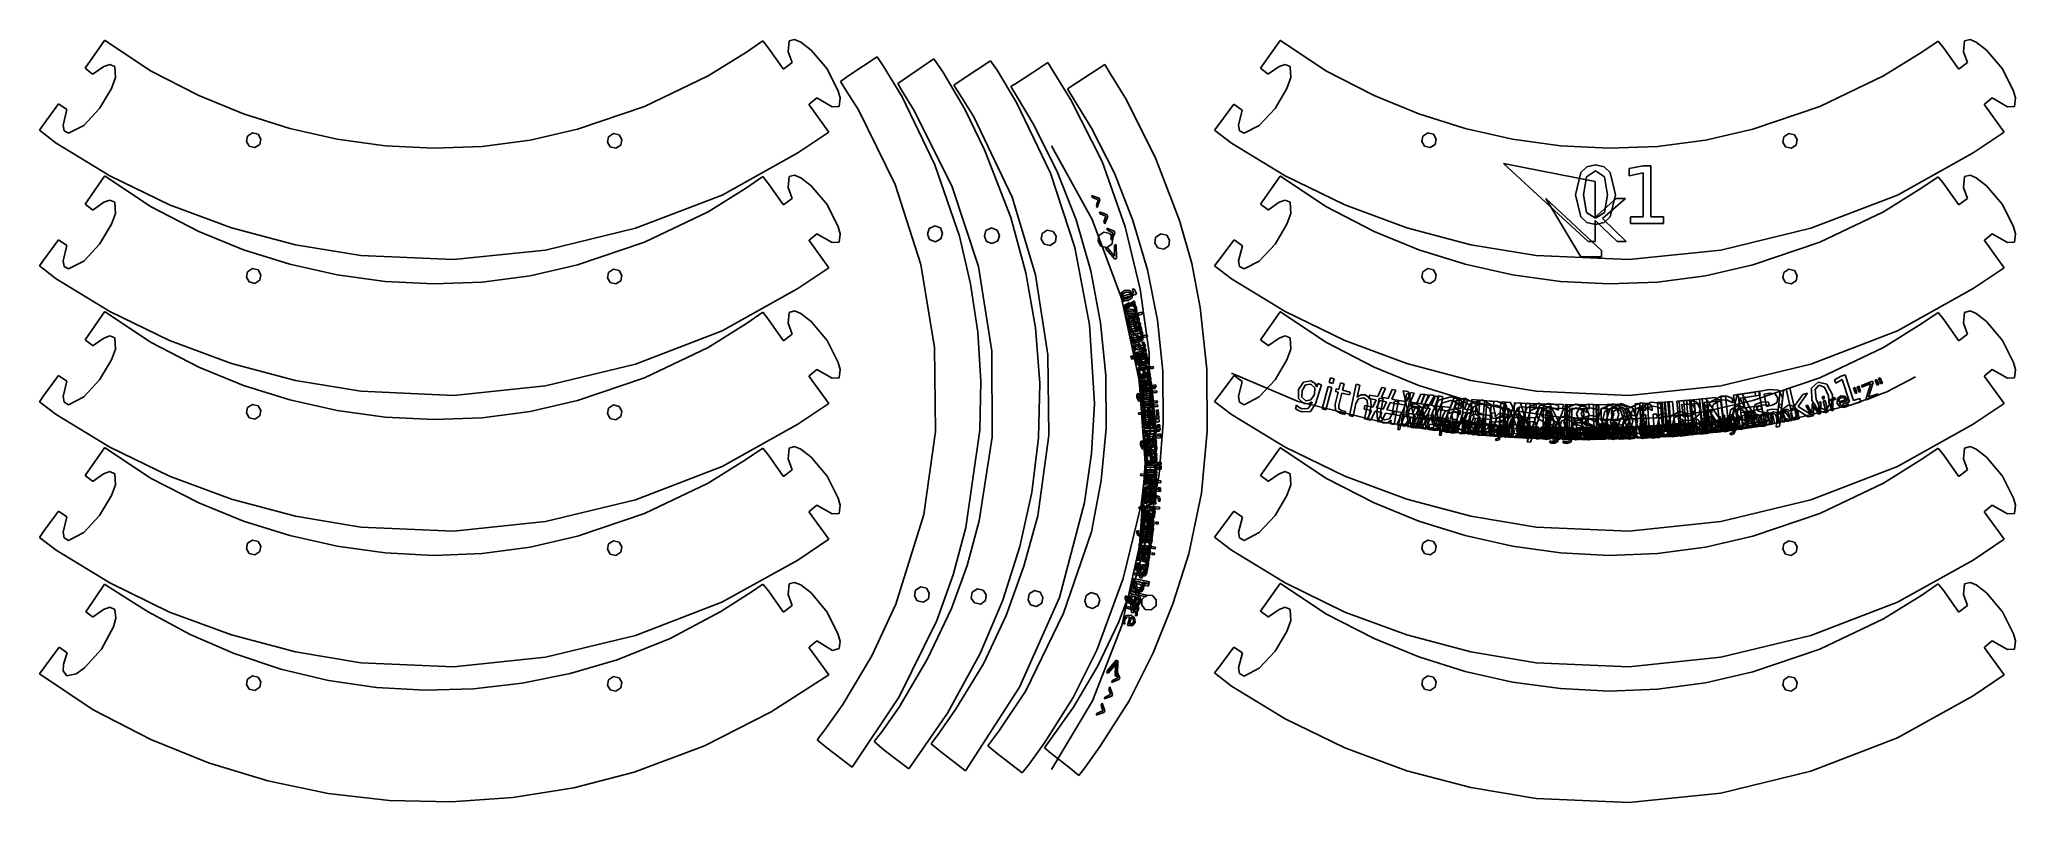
# Model space of a CAD drawing. Extents: x 0.6 to 75.4, y 0.2 to 29.1.
import ezdxf

# ---------------------------------------------------------------- set-up
doc = ezdxf.new("R2010")
doc.units = 0

msp = doc.modelspace()

# ---------------------------------------------------------------- linework, layer by layer
at = {"layer": '#controlline'}
for p, q in [((52.315773, 15.421645), (52.458882, 15.767133)), ((52.598989, 15.745724), (52.454153, 15.400499)), ((52.458882, 15.767133), (52.598989, 15.745724)), ((64.6854, 15.6643), (65.502492, 15.785639)), ((65.502492, 15.785639), (65.524336, 15.638491)), ((51.82012, 14.929986), (51.840356, 15.062334)), ((51.840356, 15.062334), (52.144837, 15.015787)), ((51.983132, 15.336168), (52.003508, 15.46938)), ((52.261663, 15.293589), (51.983132, 15.336168)), ((52.003508, 15.46938), (52.315773, 15.421645)), ((52.144837, 15.015787), (52.261663, 15.293589)), ((52.401783, 15.272181), (52.284957, 14.994376)), ((52.284957, 14.994376), (52.538404, 14.955633)), ((52.6535, 15.2337), (52.401783, 15.272181)), ((52.454153, 15.400499), (52.706733, 15.361888)), ((52.538404, 14.955633), (52.6535, 15.2337)), ((52.79278, 15.212404), (52.677684, 14.934336)), ((52.706733, 15.361888), (52.852436, 15.706981)), ((53.096397, 15.165989), (52.79278, 15.212404)), ((52.990838, 15.685815), (52.846865, 15.340457)), ((52.846865, 15.340457), (53.116745, 15.299201)), ((52.852436, 15.706981), (52.990838, 15.685815)), ((53.116745, 15.299201), (53.096397, 15.165989)), ((53.288993, 15.004738), (53.515812, 15.477855)), ((53.401156, 14.492189), (53.288993, 15.004738)), ((53.638042, 15.36232), (53.474134, 14.983194)), ((53.474134, 14.983194), (53.546642, 14.576569)), ((53.515812, 15.477855), (54.000991, 15.604657)), ((53.994639, 15.45915), (53.638042, 15.36232)), ((54.20284, 15.393528), (53.994639, 15.45915)), ((54.000991, 15.604657), (54.216386, 15.547888)), ((54.377967, 15.248062), (54.20284, 15.393528)), ((54.216386, 15.547888), (54.3995, 15.433207)), ((54.3995, 15.4332), (54.377967, 15.248062)), ((54.3995, 15.433207), (54.3995, 15.4332)), ((54.512173, 14.86448), (54.717766, 15.342358)), ((54.843406, 15.228964), (54.697901, 14.848743)), ((54.717766, 15.342358), (55.172807, 15.489097)), ((55.1607, 15.3461), (54.843406, 15.228964)), ((55.160701, 15.3461), (55.1607, 15.3461)), ((55.452013, 15.177391), (55.160701, 15.3461)), ((55.172807, 15.489097), (55.172807, 15.489096)), ((55.172807, 15.489096), (55.594926, 15.268029)), ((55.531467, 14.778106), (55.452013, 15.177391)), ((55.594926, 15.268029), (55.717176, 14.762369)), ((55.938381, 14.095552), (56.0094, 15.4001)), ((56.0094, 15.4001), (56.247062, 15.387146)), ((56.16905, 15.177568), (56.10964, 14.086238)), ((56.688068, 14.054748), (56.16905, 15.177568)), ((56.247062, 15.387146), (56.76608, 14.264336)), ((56.76608, 14.264336), (56.825493, 15.355656)), ((56.825493, 15.355656), (56.996748, 15.346343)), ((56.996748, 15.346343), (56.92573, 14.041823)), ((57.129515, 15.191321), (57.1338, 15.34)), ((57.593101, 15.177972), (57.129515, 15.191321)), ((57.1338, 15.34), (58.23854, 15.308202)), ((57.559793, 14.020752), (57.593101, 15.177972)), ((57.770664, 15.172854), (57.737356, 14.015644)), ((58.23425, 15.159505), (57.770664, 15.172854)), ((58.23854, 15.308202), (58.23425, 15.159505)), ((58.371657, 14.000684), (58.377612, 15.307124)), ((58.377612, 15.307124), (58.776634, 15.305431)), ((58.553731, 15.161072), (58.551755, 14.697299)), ((58.77613, 15.159943), (58.553731, 15.161072)), ((58.968371, 15.100436), (58.77613, 15.159943)), ((58.776634, 15.305431), (59.110474, 15.210277)), ((59.033214, 14.927753), (58.968371, 15.100436)), ((59.110474, 15.210277), (59.21944, 14.927135)), ((59.526675, 14.648687), (59.67973, 15.145889)), ((59.67973, 15.145889), (60.11637, 15.34067)), ((59.816831, 15.046649), (59.713024, 14.652994)), ((60.1197, 15.1972), (59.816831, 15.046649)), ((60.11637, 15.34067), (60.5598, 15.16624)), ((60.11637, 15.34067), (60.11637, 15.34067)), ((60.427455, 15.060771), (60.1197, 15.1972)), ((60.1197, 15.1972), (60.1197, 15.1972)), ((60.54935, 14.672335), (60.427455, 15.060771)), ((60.5598, 15.16624), (60.735675, 14.676644)), ((60.9633, 15.3432), (61.13985, 15.351864)), ((61.027232, 14.038326), (60.9633, 15.3432)), ((61.13985, 15.351864), (61.196503, 14.195554)), ((61.9312, 15.3941), (62.107513, 15.406715)), ((62.024398, 14.090975), (61.9312, 15.3941)), ((62.107513, 15.406715), (62.190097, 14.251965)), ((62.9031, 15.4686), (63.079153, 15.484376)), ((63.019739, 14.16736), (62.9031, 15.4686)), ((63.079153, 15.484376), (63.195795, 14.183136)), ((63.3991, 15.5118), (63.635596, 15.538639)), ((63.546488, 14.21369), (63.3991, 15.5118)), ((64.292491, 14.2984), (63.593605, 15.31901)), ((63.593605, 15.31901), (63.716905, 14.23305)), ((63.635596, 15.538639), (64.334482, 14.518029)), ((64.211182, 15.603989), (64.381599, 15.62335)), ((64.334482, 14.518029), (64.211182, 15.603989)), ((64.381599, 15.62335), (64.528987, 14.32524)), ((64.877283, 14.372017), (64.6854, 15.6643)), ((65.524336, 15.638491), (64.882089, 15.54312)), ((64.882089, 15.54312), (64.9389, 15.160543)), ((64.9389, 15.160543), (65.554316, 15.251929)), ((65.57616, 15.104784), (64.960747, 15.013395)), ((64.960747, 15.013395), (65.030284, 14.545127)), ((65.554316, 15.251929), (65.57616, 15.104784)), ((52.092597, 14.888333), (51.82012, 14.929986)), ((51.947893, 14.543974), (52.092597, 14.888333)), ((52.087158, 14.522695), (51.947893, 14.543974)), ((52.230998, 14.867189), (52.087158, 14.522695)), ((52.484445, 14.828442), (52.230998, 14.867189)), ((52.340605, 14.483951), (52.484445, 14.828442)), ((52.479004, 14.462785), (52.340605, 14.483951)), ((52.623711, 14.807147), (52.479004, 14.462785)), ((52.932518, 14.759939), (52.623711, 14.807147)), ((52.677684, 14.934336), (52.952754, 14.892285)), ((52.952754, 14.892285), (52.932518, 14.759939)), ((53.844377, 14.258278), (53.401156, 14.492189)), ((53.546642, 14.576569), (53.871595, 14.401343)), ((54.065314, 14.26429), (53.844377, 14.258278)), ((53.871595, 14.401343), (54.089298, 14.41743)), ((54.271802, 14.335413), (54.065314, 14.26429)), ((54.089298, 14.41743), (54.293138, 14.518815)), ((54.293138, 14.518815), (54.271802, 14.335413)), ((54.634423, 14.35882), (54.512173, 14.86448)), ((55.05836, 14.138478), (54.634423, 14.35882)), ((54.697901, 14.848743), (54.777428, 14.45033)), ((54.777428, 14.45033), (55.070485, 14.281474)), ((55.511583, 14.284491), (55.05836, 14.138478)), ((55.070485, 14.281474), (55.386035, 14.398757)), ((55.386035, 14.398757), (55.531467, 14.778106)), ((55.717176, 14.762369), (55.511583, 14.284491)), ((58.550955, 14.551991), (58.548415, 13.999838)), ((58.743464, 14.551144), (58.550955, 14.551991)), ((58.551755, 14.697299), (58.774016, 14.69617)), ((58.908651, 14.507513), (58.743464, 14.551144)), ((58.774016, 14.69617), (58.966793, 14.753918)), ((59.033864, 14.332803), (58.908651, 14.507513)), ((58.966793, 14.753918), (59.033214, 14.927753)), ((59.160752, 14.72264), (58.993979, 14.610516)), ((58.993979, 14.610516), (58.994, 14.6104)), ((58.994, 14.6104), (59.103883, 14.527644)), ((59.199469, 13.9969), (59.033864, 14.332803)), ((59.103883, 14.527644), (59.211599, 14.353888)), ((59.21944, 14.927135), (59.160752, 14.72264)), ((59.211599, 14.353888), (59.389354, 13.996053)), ((59.70255, 14.159091), (59.526675, 14.648687)), ((59.713024, 14.652994), (59.834899, 14.265435)), ((59.834899, 14.265435), (60.144403, 14.129046)), ((60.144403, 14.129046), (60.445523, 14.279558)), ((60.445523, 14.279558), (60.54935, 14.672335)), ((60.735675, 14.676644), (60.58262, 14.179442)), ((61.196503, 14.195554), (61.831903, 14.226686)), ((61.831903, 14.226686), (61.839185, 14.078105)), ((62.190097, 14.251965), (62.824642, 14.297347)), ((62.824642, 14.297347), (62.835253, 14.148966)), ((63.716905, 14.23305), (63.546488, 14.21369)), ((64.528987, 14.32524), (64.292491, 14.2984)), ((65.709954, 14.495667), (64.877283, 14.372017)), ((65.030284, 14.545127), (65.68811, 14.642812)), ((65.68811, 14.642812), (65.709954, 14.495667)), ((56.10964, 14.086238), (55.938381, 14.095552)), ((56.92573, 14.041823), (56.688068, 14.054748)), ((57.737356, 14.015644), (57.559793, 14.020752)), ((58.548415, 13.999838), (58.371657, 14.000684)), ((59.389354, 13.996053), (59.199469, 13.9969)), ((60.147707, 13.985575), (59.70255, 14.159091)), ((60.58262, 14.179442), (60.147707, 13.985575)), ((61.839185, 14.078105), (61.027232, 14.038326)), ((62.835253, 14.148966), (62.024398, 14.090975)), ((63.195795, 14.183136), (63.019739, 14.16736))]:
    msp.add_line(p, q, dxfattribs=at)
at = {"layer": '#lasercut'}
for p, q in [((53.640954, 15.09844), (53.65546, 15.232416)), ((53.921088, 15.06813), (53.640954, 15.09844)), ((53.65546, 15.232416), (53.969519, 15.198434)), ((53.81657, 14.785465), (53.921088, 15.06813)), ((54.062038, 15.052904), (53.95752, 14.770239)), ((53.969519, 15.198434), (54.09732, 15.549874)), ((54.3152, 15.0255), (54.062038, 15.052904)), ((54.09732, 15.549874), (54.238263, 15.534637)), ((54.238263, 15.534637), (54.108723, 15.183386)), ((54.108723, 15.183386), (54.362754, 15.155898)), ((54.212423, 14.742666), (54.3152, 15.0255)), ((54.455256, 15.010331), (54.352479, 14.72748)), ((54.362754, 15.155898), (54.493166, 15.507053)), ((54.760617, 14.977291), (54.455256, 15.010331)), ((54.493166, 15.507053), (54.632364, 15.491982)), ((54.632364, 15.491982), (54.503693, 15.140635)), ((54.503693, 15.140635), (54.775123, 15.111267)), ((54.775123, 15.111267), (54.760617, 14.977291)), ((54.987998, 14.168678), (55.0906, 15.4711)), ((55.0906, 15.4711), (55.266814, 15.457215)), ((55.266814, 15.457215), (55.175896, 14.303095)), ((55.863152, 14.099405), (56.431685, 15.377062)), ((56.5219, 15.1978), (56.247411, 14.561516)), ((56.431685, 15.377062), (56.63178, 15.366253)), ((56.727115, 14.535608), (56.5219, 15.1978)), ((56.63178, 15.366253), (57.05848, 14.034843)), ((57.21915, 14.988262), (57.348625, 15.257649)), ((57.300738, 14.752164), (57.21915, 14.988262)), ((57.348625, 15.257649), (57.688262, 15.347621)), ((57.479578, 15.15407), (57.397126, 14.997129)), ((57.397126, 14.997129), (57.444938, 14.864434)), ((57.704241, 15.2036), (57.479578, 15.15407)), ((57.688262, 15.347621), (57.874966, 15.32558)), ((57.875871, 15.175), (57.704241, 15.2036)), ((57.874966, 15.32558), (58.068579, 15.270081)), ((58.063605, 15.097787), (57.875871, 15.175)), ((58.0686, 15.2701), (58.063605, 15.097787)), ((58.068579, 15.270081), (58.0686, 15.2701)), ((58.386547, 14.000993), (58.3936, 15.3074)), ((58.3936, 15.3074), (59.219638, 15.302913)), ((58.569511, 15.157684), (58.567536, 14.770916)), ((59.218791, 15.154157), (58.569511, 15.157684)), ((59.219638, 15.302913), (59.218791, 15.154157)), ((59.494411, 15.304809), (59.893363, 15.312316)), ((59.519021, 13.998579), (59.494411, 15.304809)), ((59.896101, 15.167099), (59.673866, 15.162921)), ((59.673866, 15.162921), (59.682615, 14.699225)), ((59.893363, 15.312316), (60.22934, 15.225)), ((60.089683, 15.112105), (59.896101, 15.167099)), ((60.158548, 14.940988), (60.089683, 15.112105)), ((60.22934, 15.225), (60.344901, 14.944485)), ((60.570429, 14.671552), (60.718816, 15.17481)), ((60.718816, 15.17481), (61.177531, 15.377437)), ((60.857922, 15.080278), (60.756635, 14.679847)), ((61.194491, 15.232788), (60.857922, 15.080278)), ((61.177531, 15.377437), (61.399228, 15.355791)), ((61.410495, 15.201244), (61.194491, 15.232788)), ((61.399228, 15.355791), (61.598299, 15.27181)), ((61.606597, 15.085598), (61.410495, 15.201244)), ((61.598299, 15.27181), (61.5983, 15.2718)), ((61.5983, 15.2718), (61.606597, 15.085598)), ((61.8099, 15.3848), (61.987065, 15.397697)), ((61.869178, 14.571378), (61.8099, 15.3848)), ((61.987065, 15.397697), (62.044754, 14.606122)), ((62.630274, 15.444571), (62.807439, 15.457469)), ((62.68796, 14.652998), (62.630274, 15.444571)), ((62.807439, 15.457469), (62.866717, 14.644074)), ((62.9198, 15.4662), (64.01928, 15.578451)), ((62.934902, 15.318217), (62.9198, 15.4662)), ((63.396281, 15.365322), (62.934902, 15.318217)), ((63.513869, 14.213612), (63.396281, 15.365322)), ((64.034379, 15.430462), (63.573, 15.383356)), ((63.573, 15.383356), (63.690585, 14.231646)), ((64.01928, 15.578451), (64.034379, 15.430462)), ((53.495946, 14.685494), (53.510339, 14.818601)), ((53.769989, 14.655843), (53.495946, 14.685494)), ((53.510339, 14.818601), (53.81657, 14.785465)), ((53.640542, 14.305462), (53.769989, 14.655843)), ((53.780609, 14.290307), (53.640542, 14.305462)), ((53.909187, 14.640782), (53.780609, 14.290307)), ((54.16409, 14.613209), (53.909187, 14.640782)), ((53.95752, 14.770239), (54.212423, 14.742666)), ((54.035512, 14.262734), (54.16409, 14.613209)), ((54.174707, 14.247663), (54.035512, 14.262734)), ((54.304157, 14.598044), (54.174707, 14.247663)), ((54.614737, 14.564437), (54.304157, 14.598044)), ((54.352479, 14.72748), (54.62913, 14.697544)), ((54.62913, 14.697544), (54.614737, 14.564437)), ((55.175896, 14.303095), (55.810097, 14.253136)), ((55.810097, 14.253136), (55.798413, 14.104837)), ((56.18618, 14.417596), (56.049266, 14.089358)), ((56.774235, 14.385826), (56.18618, 14.417596)), ((56.247411, 14.561516), (56.727115, 14.535608)), ((56.874988, 14.044749), (56.774235, 14.385826)), ((57.198403, 14.088934), (57.203652, 14.270868)), ((57.203652, 14.270868), (57.411822, 14.173803)), ((57.583194, 14.620561), (57.300738, 14.752164)), ((57.444938, 14.864434), (57.640569, 14.787868)), ((57.690173, 14.596459), (57.583194, 14.620561)), ((57.640569, 14.787868), (57.746648, 14.762919)), ((57.881127, 14.509523), (57.690173, 14.596459)), ((57.746648, 14.762919), (58.034074, 14.621543)), ((57.849125, 14.190045), (57.936256, 14.357357)), ((57.936256, 14.357357), (57.881127, 14.509523)), ((58.121204, 14.36515), (57.985176, 14.081071)), ((58.034074, 14.621543), (58.121204, 14.36515)), ((58.566692, 14.622189), (58.564152, 14.14879)), ((59.188845, 14.618802), (58.566692, 14.622189)), ((58.567536, 14.770916), (59.189692, 14.767558)), ((59.189692, 14.767558), (59.188845, 14.618802)), ((59.682615, 14.699225), (59.904839, 14.703402)), ((59.877815, 14.557613), (59.685337, 14.553972)), ((59.685337, 14.553972), (59.695751, 14.001909)), ((60.043979, 14.517856), (59.877815, 14.557613)), ((59.904839, 14.703402), (60.096211, 14.765646)), ((60.173245, 14.346127), (60.043979, 14.517856)), ((60.096211, 14.765646), (60.158548, 14.940988)), ((60.1269, 14.6227), (60.238688, 14.542538)), ((60.12691, 14.622676), (60.1269, 14.6227)), ((60.291014, 14.738672), (60.12691, 14.622676)), ((60.346665, 14.014189), (60.173245, 14.346127)), ((60.238688, 14.542538), (60.350439, 14.371353)), ((60.344901, 14.944485), (60.291014, 14.738672)), ((60.350439, 14.371353), (60.536519, 14.017774)), ((60.762975, 14.183483), (60.570429, 14.671552)), ((60.756635, 14.679847), (60.893126, 14.290011)), ((60.893126, 14.290011), (61.241882, 14.168904)), ((61.241882, 14.168904), (61.454229, 14.219532)), ((61.454229, 14.219532), (61.639271, 14.352154)), ((61.639271, 14.352154), (61.647484, 14.167702)), ((62.022899, 14.195659), (61.869178, 14.571378)), ((62.044754, 14.606122), (62.142688, 14.30969)), ((62.142688, 14.30969), (62.395477, 14.235987)), ((62.395477, 14.235987), (62.634039, 14.345495)), ((62.768219, 14.249976), (62.405908, 14.092843)), ((62.634039, 14.345495), (62.68796, 14.652998)), ((62.866717, 14.644074), (62.768219, 14.249976)), ((63.690585, 14.231646), (63.513869, 14.213612)), ((55.798413, 14.104837), (54.987998, 14.168678)), ((56.049266, 14.089358), (55.863152, 14.099405)), ((57.05848, 14.034843), (56.874988, 14.044749)), ((57.412655, 14.020583), (57.198403, 14.088934)), ((57.411822, 14.173803), (57.613865, 14.137321)), ((57.609728, 13.993885), (57.412655, 14.020583)), ((57.985176, 14.081071), (57.609728, 13.993885)), ((57.613865, 14.137321), (57.849125, 14.190045)), ((59.228336, 13.996421), (58.386547, 14.000993)), ((58.564152, 14.14879), (59.229183, 14.145177)), ((59.229183, 14.145177), (59.228336, 13.996421)), ((59.695751, 14.001909), (59.519021, 13.998579)), ((60.536519, 14.017774), (60.346665, 14.014189)), ((61.237853, 14.023322), (60.762975, 14.183483)), ((61.454997, 14.064527), (61.237853, 14.023322)), ((61.647484, 14.167702), (61.454997, 14.064527)), ((62.405908, 14.092843), (62.022899, 14.195659))]:
    msp.add_line(p, q, dxfattribs=at)
at = {"layer": '#opensource'}
for p, q in [((64.8587, 15.6883), (65.675115, 15.814098)), ((65.675115, 15.814098), (65.697777, 15.667074)), ((52.376971, 14.839925), (52.395174, 14.972564)), ((52.395174, 14.972564), (52.700335, 14.930702)), ((52.533728, 15.248563), (52.552045, 15.382071)), ((52.812879, 15.210265), (52.533728, 15.248563)), ((52.552045, 15.382071), (52.865007, 15.339136)), ((52.700335, 14.930702), (52.812879, 15.210265)), ((52.953325, 15.191009), (52.840778, 14.911446)), ((52.865007, 15.339136), (53.002791, 15.68678)), ((53.2056, 15.1564), (52.953325, 15.191009)), ((53.002791, 15.68678), (53.143235, 15.667527)), ((53.143235, 15.667527), (53.003716, 15.320117)), ((53.003716, 15.320117), (53.256861, 15.28539)), ((53.094789, 14.876597), (53.2056, 15.1564)), ((53.345178, 15.13726), (53.234364, 14.857457)), ((53.256861, 15.28539), (53.397247, 15.632678)), ((53.64947, 15.095516), (53.345178, 15.13726)), ((53.397247, 15.632678), (53.535956, 15.613656)), ((53.535956, 15.613656), (53.397303, 15.266131)), ((53.397303, 15.266131), (53.667787, 15.229024)), ((53.667787, 15.229024), (53.64947, 15.095516)), ((53.844303, 14.935821), (54.057375, 15.410411)), ((54.181209, 15.295059), (54.029752, 14.917169)), ((54.057375, 15.410411), (54.514665, 15.549987)), ((54.5003, 15.4072), (54.181209, 15.295059)), ((54.500301, 15.4072), (54.5003, 15.4072)), ((54.788933, 15.233938), (54.500301, 15.4072)), ((54.514665, 15.549987), (54.933259, 15.322321)), ((54.514665, 15.549987), (54.514665, 15.549987)), ((54.862107, 14.833457), (54.788933, 15.233938)), ((54.933259, 15.322321), (55.047559, 14.814807)), ((55.25834, 14.146009), (55.352235, 15.44909)), ((55.352235, 15.44909), (55.750227, 15.420411)), ((55.5181, 15.2915), (55.482819, 14.801865)), ((55.739788, 15.275526), (55.5181, 15.2915)), ((55.925467, 15.198104), (55.739788, 15.275526)), ((55.750227, 15.420411), (56.073845, 15.297077)), ((55.899367, 14.835895), (55.979651, 15.012594)), ((55.979651, 15.012594), (55.925467, 15.198104)), ((56.165556, 14.999197), (56.031961, 14.715798)), ((56.073845, 15.297077), (56.165556, 14.999197)), ((56.336526, 14.072357), (56.3994, 15.3773)), ((56.3994, 15.3773), (57.224496, 15.337577)), ((56.56879, 15.220213), (56.550191, 14.833888)), ((57.217328, 15.18899), (56.56879, 15.220213)), ((57.224496, 15.337577), (57.217328, 15.18899)), ((57.467906, 14.02117), (57.497, 15.3273)), ((57.497, 15.3273), (57.734955, 15.321994)), ((57.663703, 15.11003), (57.639376, 14.01736)), ((58.218506, 14.00446), (57.663703, 15.11003)), ((57.734955, 15.321994), (58.289758, 14.216424)), ((58.289758, 14.216424), (58.314085, 15.309094)), ((58.314085, 15.309094), (58.485555, 15.305284)), ((58.485555, 15.305284), (58.456461, 13.999154)), ((58.747439, 14.954205), (58.86815, 15.227627)), ((58.86815, 15.227627), (59.204708, 15.328519)), ((59.002324, 15.128336), (58.924982, 14.968813)), ((58.924982, 14.968813), (58.977052, 14.837729)), ((59.225274, 15.185088), (59.002324, 15.128336)), ((59.204708, 15.328519), (59.392024, 15.312517)), ((59.397737, 15.16203), (59.225274, 15.185088)), ((59.392024, 15.312517), (59.587328, 15.263294)), ((59.587864, 15.090916), (59.397737, 15.16203)), ((59.5873, 15.2633), (59.587864, 15.090916)), ((59.587328, 15.263294), (59.5873, 15.2633)), ((59.851319, 14.65307), (60.000908, 15.151324)), ((60.000908, 15.151324), (60.436182, 15.349145)), ((60.138686, 15.053043), (60.037622, 14.658674)), ((60.4405, 15.2057), (60.138686, 15.053043)), ((60.436182, 15.349145), (60.880814, 15.177805)), ((60.436182, 15.349145), (60.436182, 15.349145)), ((60.4405, 15.205699), (60.4405, 15.2057)), ((60.749197, 15.071415), (60.4405, 15.205699)), ((60.873792, 14.68384), (60.749197, 15.071415)), ((60.880814, 15.177805), (61.060096, 14.689448)), ((61.258, 15.3548), (61.43532, 15.365411)), ((61.30671, 14.54071), (61.258, 15.3548)), ((61.43532, 15.365411), (61.482719, 14.573155)), ((62.079083, 15.403929), (62.256403, 15.41454)), ((62.126485, 14.611673), (62.079083, 15.403929)), ((62.256403, 15.41454), (62.305109, 14.600445)), ((62.54884, 15.436989), (62.946285, 15.472453)), ((62.664955, 14.135709), (62.54884, 15.436989)), ((62.959194, 15.327789), (62.737809, 15.308036)), ((62.737809, 15.308036), (62.77903, 14.846092)), ((62.946285, 15.472453), (63.287553, 15.408902)), ((63.156154, 15.286502), (62.959194, 15.327789)), ((63.236845, 15.120632), (63.156154, 15.286502)), ((63.186953, 14.941353), (63.236845, 15.120632)), ((63.287553, 15.408902), (63.422495, 15.137179)), ((63.422495, 15.137179), (63.38317, 14.928095)), ((63.66387, 14.88032), (63.774081, 15.393292)), ((63.774081, 15.393292), (64.2163, 15.62976)), ((63.919876, 15.309456), (63.848914, 14.902557)), ((64.24405, 15.48679), (63.919876, 15.309456)), ((64.2163, 15.62976), (64.438999, 15.624793)), ((64.461815, 15.47155), (64.24405, 15.48679)), ((64.438999, 15.624793), (64.64381, 15.555984)), ((64.666039, 15.370944), (64.461815, 15.47155)), ((64.6438, 15.556), (64.666039, 15.370944)), ((64.64381, 15.555984), (64.6438, 15.556)), ((65.057684, 14.397083), (64.8587, 15.6883)), ((65.697777, 15.667074), (65.056061, 15.568195)), ((65.056061, 15.568195), (65.114964, 15.185934)), ((65.114964, 15.185934), (65.729869, 15.280681)), ((65.752531, 15.133657), (65.137626, 15.03891)), ((65.137626, 15.03891), (65.20972, 14.571028)), ((65.729869, 15.280681), (65.752531, 15.133657)), ((52.650055, 14.80246), (52.376971, 14.839925)), ((52.510657, 14.45592), (52.650055, 14.80246)), ((52.650233, 14.436786), (52.510657, 14.45592)), ((52.788764, 14.783445), (52.650233, 14.436786)), ((53.042778, 14.748599), (52.788764, 14.783445)), ((52.840778, 14.911446), (53.094789, 14.876597)), ((52.904244, 14.401937), (53.042778, 14.748599)), ((53.042953, 14.382915), (52.904244, 14.401937)), ((53.182354, 14.729455), (53.042953, 14.382915)), ((53.491847, 14.686997), (53.182354, 14.729455)), ((53.234364, 14.857457), (53.51005, 14.819636)), ((53.51005, 14.819636), (53.491847, 14.686997)), ((53.958603, 14.428304), (53.844303, 14.935821)), ((54.379026, 14.201333), (53.958603, 14.428304)), ((54.029752, 14.917169), (54.103014, 14.517557)), ((54.103014, 14.517557), (54.393387, 14.344123)), ((54.834487, 14.340214), (54.379026, 14.201333)), ((54.393387, 14.344123), (54.710737, 14.456439)), ((54.710737, 14.456439), (54.862107, 14.833457)), ((55.047559, 14.814807), (54.834487, 14.340214)), ((55.472377, 14.656983), (55.434644, 14.133309)), ((55.694068, 14.641009), (55.472377, 14.656983)), ((55.482819, 14.801865), (55.704507, 14.785891)), ((56.031961, 14.715798), (55.694068, 14.641009)), ((55.704507, 14.785891), (55.899367, 14.835895)), ((56.543025, 14.685301), (56.520249, 14.212444)), ((56.520249, 14.212444), (57.184521, 14.180462)), ((57.164467, 14.655382), (56.543025, 14.685301)), ((56.550191, 14.833888), (57.171635, 14.803969)), ((57.171635, 14.803969), (57.164467, 14.655382)), ((58.836604, 14.720864), (58.747439, 14.954205)), ((58.75567, 14.054678), (58.755105, 14.236689)), ((58.755105, 14.236689), (58.966297, 14.146395)), ((59.123161, 14.598445), (58.836604, 14.720864)), ((58.977052, 14.837729), (59.17505, 14.767518)), ((59.230863, 14.577814), (59.123161, 14.598445)), ((59.17505, 14.767518), (59.281879, 14.746012)), ((59.424524, 14.497085), (59.230863, 14.577814)), ((59.281879, 14.746012), (59.573719, 14.613983)), ((59.402849, 14.17674), (59.484533, 14.346779)), ((59.484533, 14.346779), (59.424524, 14.497085)), ((59.669079, 14.360539), (59.542291, 14.072218)), ((59.573719, 14.613983), (59.669079, 14.360539)), ((60.030601, 14.16471), (59.851319, 14.65307)), ((60.037622, 14.658674), (60.162192, 14.271973)), ((60.162192, 14.271973), (60.472639, 14.137743)), ((60.472639, 14.137743), (60.772703, 14.290346)), ((60.772703, 14.290346), (60.873792, 14.68384)), ((61.060096, 14.689448), (60.910507, 14.191191)), ((61.45554, 14.163026), (61.30671, 14.54071)), ((61.482719, 14.573155), (61.576798, 14.275473)), ((61.576798, 14.275473), (61.828608, 14.198495)), ((61.828608, 14.198495), (62.068573, 14.304898)), ((62.068573, 14.304898), (62.126485, 14.611673)), ((62.305109, 14.600445), (62.2015, 14.207657)), ((62.77903, 14.846092), (63.000413, 14.865848)), ((62.98369, 14.718505), (62.79194, 14.701403)), ((62.79194, 14.701403), (62.841016, 14.151428)), ((63.152233, 14.690509), (62.98369, 14.718505)), ((63.000413, 14.865848), (63.186953, 14.941353)), ((63.293217, 14.528262), (63.152233, 14.690509)), ((63.2276, 14.8009), (63.344731, 14.72877)), ((63.227601, 14.800881), (63.2276, 14.8009)), ((63.38317, 14.928095), (63.227601, 14.800881)), ((63.48948, 14.209298), (63.293217, 14.528262)), ((63.344731, 14.72877), (63.468206, 14.56584)), ((63.468206, 14.56584), (63.678614, 14.226175)), ((63.678614, 14.226175), (63.48948, 14.209298)), ((63.89249, 14.408069), (63.66387, 14.88032)), ((63.848914, 14.902557), (64.014268, 14.524061)), ((64.378044, 14.283987), (63.89249, 14.408069)), ((64.014268, 14.524061), (64.371129, 14.42946)), ((64.371129, 14.42946), (64.579076, 14.495876)), ((64.591486, 14.341368), (64.378044, 14.283987)), ((64.579076, 14.495876), (64.753647, 14.64201)), ((64.775689, 14.458693), (64.591486, 14.341368)), ((64.753647, 14.64201), (64.775689, 14.458693)), ((65.889666, 14.52528), (65.057684, 14.397083)), ((65.20972, 14.571028), (65.867004, 14.672306)), ((65.867004, 14.672306), (65.889666, 14.52528)), ((55.434644, 14.133309), (55.25834, 14.146009)), ((57.177353, 14.031875), (56.336526, 14.072357)), ((57.184521, 14.180462), (57.177353, 14.031875)), ((57.639376, 14.01736), (57.467906, 14.02117)), ((58.456461, 13.999154), (58.218506, 14.00446)), ((58.972016, 13.993278), (58.75567, 14.054678)), ((58.966297, 14.146395), (59.169412, 14.116451)), ((59.169848, 13.972958), (58.972016, 13.993278)), ((59.169412, 14.116451), (59.402849, 14.17674)), ((59.542291, 14.072218), (59.169848, 13.972958)), ((60.476958, 13.994299), (60.030601, 14.16471)), ((60.910507, 14.191191), (60.476958, 13.994299)), ((61.83718, 14.055243), (61.45554, 14.163026)), ((62.2015, 14.207657), (61.83718, 14.055243)), ((62.841016, 14.151428), (62.664955, 14.135709))]:
    msp.add_line(p, q, dxfattribs=at)
at = {"layer": '#vuelocircular'}
for p, q in [((51.224462, 15.613206), (51.379103, 15.95369)), ((51.518433, 15.927565), (51.362074, 15.587406)), ((51.379103, 15.95369), (51.518433, 15.927565)), ((51.613215, 15.540323), (51.770435, 15.880324)), ((51.908046, 15.854529), (51.752545, 15.514206)), ((51.770435, 15.880324), (51.908046, 15.854529)), ((52.4938, 14.4607), (52.189669, 15.82566)), ((52.189669, 15.82566), (52.372354, 15.798905)), ((52.372354, 15.798905), (52.622439, 14.650585)), ((64.823025, 15.685602), (65.021382, 15.714061)), ((65.021382, 15.714061), (65.699782, 14.491561)), ((65.651044, 15.809412), (66.043499, 15.881531)), ((65.887175, 14.524472), (65.651044, 15.809412)), ((66.069754, 15.738659), (65.85115, 15.698496)), ((66.043499, 15.881531), (66.389187, 15.849857)), ((66.269691, 15.715799), (66.069754, 15.738659)), ((66.365398, 15.558113), (66.269691, 15.715799)), ((66.389187, 15.849857), (66.548713, 15.591799)), ((50.712573, 15.138488), (50.737239, 15.27008)), ((50.983495, 15.087699), (50.712573, 15.138488)), ((50.737239, 15.27008), (51.039984, 15.213325)), ((50.827294, 14.748398), (50.983495, 15.087699)), ((50.889139, 15.538962), (50.913975, 15.671414)), ((51.166081, 15.487044), (50.889139, 15.538962)), ((50.913975, 15.671414), (51.224462, 15.613206)), ((51.121107, 15.061896), (50.965766, 14.722434)), ((51.039984, 15.213325), (51.166081, 15.487044)), ((51.373106, 15.014655), (51.121107, 15.061896)), ((51.30542, 15.460919), (51.17932, 15.1872)), ((51.17932, 15.1872), (51.431322, 15.139956)), ((51.217768, 14.675193), (51.373106, 15.014655)), ((51.5557, 15.414), (51.30542, 15.460919)), ((51.511578, 14.988697), (51.355379, 14.649398)), ((51.362074, 15.587406), (51.613215, 15.540323)), ((51.431322, 15.139956), (51.5557, 15.414)), ((51.818624, 14.931138), (51.511578, 14.988697)), ((51.694167, 15.388044), (51.569786, 15.114001)), ((51.569786, 15.114001), (51.84329, 15.062727)), ((51.996051, 15.33145), (51.694167, 15.388044)), ((51.752545, 15.514206), (52.020887, 15.4639)), ((51.84329, 15.062727), (51.818624, 14.931138)), ((52.020887, 15.4639), (51.996051, 15.33145)), ((52.622439, 14.650585), (53.192276, 15.678785)), ((53.374098, 15.652144), (52.692072, 14.431664)), ((53.192276, 15.678785), (53.374098, 15.652144)), ((53.409579, 14.82737), (53.5015, 15.6377)), ((53.5015, 15.6377), (53.678004, 15.617691)), ((53.678004, 15.617691), (53.588548, 14.829075)), ((54.229353, 14.756385), (54.318808, 15.545001)), ((54.318808, 15.545001), (54.495312, 15.524992)), ((54.495312, 15.524992), (54.40339, 14.714637)), ((54.678564, 14.196085), (54.7886, 15.4979)), ((54.7886, 15.4979), (55.611715, 15.42833)), ((54.952201, 15.334782), (54.919627, 14.949382)), ((55.599184, 15.280099), (54.952201, 15.334782)), ((55.611715, 15.42833), (55.599184, 15.280099)), ((55.807317, 14.105787), (55.8872, 15.4098)), ((55.8872, 15.4098), (56.063631, 15.398991)), ((56.063631, 15.398991), (55.992836, 14.243461)), ((56.688831, 14.704005), (56.871172, 15.19123)), ((56.871172, 15.19123), (57.318621, 15.359714)), ((57.002118, 15.084017), (56.875093, 14.697232)), ((57.3134, 15.2163), (57.002118, 15.084017)), ((57.612502, 15.061817), (57.3134, 15.2163)), ((57.3134, 15.2163), (57.3134, 15.2163)), ((57.318621, 15.359714), (57.750895, 15.159232)), ((57.318621, 15.359714), (57.318621, 15.359714)), ((57.711091, 14.666822), (57.612502, 15.061817)), ((57.750895, 15.159232), (57.897357, 14.660046)), ((58.08093, 14.656774), (58.256063, 15.151362)), ((58.256063, 15.151362), (58.724972, 15.329125)), ((58.389922, 15.049511), (58.26733, 14.655083)), ((58.734176, 15.183775), (58.389922, 15.049511)), ((58.724972, 15.329125), (58.945193, 15.295622)), ((58.948182, 15.140705), (58.734176, 15.183775)), ((58.945193, 15.295622), (59.139477, 15.2011)), ((59.137807, 15.014721), (58.948182, 15.140705)), ((59.1395, 15.2011), (59.137807, 15.014721)), ((59.139477, 15.2011), (59.1395, 15.2011)), ((59.3895, 15.3058), (59.566253, 15.307493)), ((59.40172, 13.9994), (59.3895, 15.3058)), ((59.566253, 15.307493), (59.578473, 14.001093)), ((59.894401, 15.310414), (60.293274, 15.321392)), ((59.93034, 14.004454), (59.894401, 15.310414)), ((60.297277, 15.176198), (60.075098, 15.170073)), ((60.075098, 15.170073), (60.087854, 14.70647)), ((60.293274, 15.321392), (60.629993, 15.236991)), ((60.491327, 15.122889), (60.297277, 15.176198)), ((60.561674, 14.952373), (60.491327, 15.122889)), ((60.629993, 15.236991), (60.747984, 14.95749)), ((60.975773, 14.686398), (61.11961, 15.190977)), ((61.11961, 15.190977), (61.576479, 15.397733)), ((61.259565, 15.097701), (61.161897, 14.696376)), ((61.594743, 15.253245), (61.259565, 15.097701)), ((61.576479, 15.397733), (61.798362, 15.37809)), ((61.811024, 15.223651), (61.594743, 15.253245)), ((61.798362, 15.37809), (61.998184, 15.29591)), ((62.008162, 15.10978), (61.811024, 15.223651)), ((61.998184, 15.29591), (61.9982, 15.2959)), ((61.9982, 15.2959), (62.008162, 15.10978)), ((62.2078, 15.4108), (62.384832, 15.425419)), ((62.274927, 14.598012), (62.2078, 15.4108)), ((62.384832, 15.425419), (62.450158, 14.634438)), ((63.027559, 15.4785), (63.204594, 15.493119)), ((63.092885, 14.687522), (63.027559, 15.4785)), ((63.204594, 15.493119), (63.271718, 14.680337)), ((63.4967, 15.5236), (63.672366, 15.543243)), ((63.641785, 14.225242), (63.4967, 15.5236)), ((63.672366, 15.543243), (63.800941, 14.392713)), ((64.514844, 14.321545), (64.823025, 15.685602)), ((64.9465, 15.5274), (64.801503, 14.849774)), ((65.277039, 14.918001), (64.9465, 15.5274)), ((65.85115, 15.698496), (65.934976, 15.242355)), ((65.934976, 15.242355), (66.153577, 15.282526)), ((66.15057, 15.13428), (65.961227, 15.099485)), ((65.961227, 15.099485), (66.061024, 14.556419)), ((66.320981, 15.122004), (66.15057, 15.13428)), ((66.153577, 15.282526), (66.332322, 15.374985)), ((66.476387, 14.97351), (66.320981, 15.122004)), ((66.332322, 15.374985), (66.365398, 15.558113)), ((66.3858, 15.2389), (66.509108, 15.177926)), ((66.38581, 15.238898), (66.3858, 15.2389)), ((66.52893, 15.379969), (66.38581, 15.238898)), ((66.701343, 14.674092), (66.476387, 14.97351)), ((66.509108, 15.177926), (66.647143, 15.027132)), ((66.548713, 15.591799), (66.52893, 15.379969)), ((66.647143, 15.027132), (66.888101, 14.70841)), ((50.965766, 14.722434), (50.827294, 14.748398)), ((51.355379, 14.649398), (51.217768, 14.675193)), ((52.692072, 14.431664), (52.4938, 14.4607)), ((53.491288, 14.429728), (53.409579, 14.82737)), ((53.848728, 14.257962), (53.491288, 14.429728)), ((53.588548, 14.829075), (53.630069, 14.519655)), ((53.630069, 14.519655), (53.864906, 14.400546)), ((54.233823, 14.345499), (53.848728, 14.257962)), ((53.864906, 14.400546), (54.119583, 14.464127)), ((54.119583, 14.464127), (54.229353, 14.756385)), ((54.40339, 14.714637), (54.233823, 14.345499)), ((54.907094, 14.80115), (54.867224, 14.32943)), ((54.867224, 14.32943), (55.529904, 14.273417)), ((55.527048, 14.748753), (54.907094, 14.80115)), ((54.919627, 14.949382), (55.539578, 14.896982)), ((55.529904, 14.273417), (55.517373, 14.125188)), ((55.539578, 14.896982), (55.527048, 14.748753)), ((55.992836, 14.243461), (56.62781, 14.204559)), ((56.835293, 14.204822), (56.688831, 14.704005)), ((56.875093, 14.697232), (56.973713, 14.303112)), ((56.973713, 14.303112), (57.274564, 14.148564)), ((57.274564, 14.148564), (57.584097, 14.280909)), ((57.584097, 14.280909), (57.711091, 14.666822)), ((57.897357, 14.660046), (57.715016, 14.172824)), ((58.247057, 14.159092), (58.08093, 14.656774)), ((58.26733, 14.655083), (58.382742, 14.258496)), ((58.382742, 14.258496), (58.72451, 14.118881)), ((58.939264, 14.158059), (59.131144, 14.280583)), ((59.131144, 14.280583), (59.12945, 14.095953)), ((60.087854, 14.70647), (60.310033, 14.712594)), ((60.284289, 14.566564), (60.09185, 14.561258)), ((60.09185, 14.561258), (60.107034, 14.009308)), ((60.450792, 14.528252), (60.284289, 14.566564)), ((60.310033, 14.712594), (60.50086, 14.776498)), ((60.581543, 14.357649), (60.450792, 14.528252)), ((60.50086, 14.776498), (60.561674, 14.952373)), ((60.695883, 14.751214), (60.532793, 14.633801)), ((60.532793, 14.633801), (60.5328, 14.6338)), ((60.5328, 14.6338), (60.645277, 14.554611)), ((60.757833, 14.027226), (60.581543, 14.357649)), ((60.645277, 14.554611), (60.758507, 14.3844)), ((60.747984, 14.95749), (60.695883, 14.751214)), ((60.758507, 14.3844), (60.947647, 14.032447)), ((61.172719, 14.200087), (60.975773, 14.686398)), ((61.161897, 14.696376), (61.301902, 14.307787)), ((61.301902, 14.307787), (61.651736, 14.189832)), ((61.651736, 14.189832), (61.863617, 14.242373)), ((61.863617, 14.242373), (62.047454, 14.376663)), ((62.047454, 14.376663), (62.057332, 14.19229)), ((62.432269, 14.223794), (62.274927, 14.598012)), ((62.816252, 14.124681), (62.432269, 14.223794)), ((62.450158, 14.634438), (62.550951, 14.338963)), ((62.550951, 14.338963), (62.80444, 14.267705)), ((62.80444, 14.267705), (63.041933, 14.379513)), ((63.17703, 14.285305), (62.816252, 14.124681)), ((63.041933, 14.379513), (63.092885, 14.687522)), ((63.271718, 14.680337), (63.17703, 14.285305)), ((64.449679, 14.315528), (63.641785, 14.225242)), ((63.800941, 14.392713), (64.433169, 14.463367)), ((64.433169, 14.463367), (64.449679, 14.315528)), ((64.699341, 14.348017), (64.514844, 14.321545)), ((64.769544, 14.696666), (64.699341, 14.348017)), ((65.352485, 14.780303), (64.769544, 14.696666)), ((64.801503, 14.849774), (65.277039, 14.918001)), ((65.517884, 14.465456), (65.352485, 14.780303)), ((65.699782, 14.491561), (65.517884, 14.465456)), ((66.061024, 14.556419), (65.887175, 14.524472)), ((66.888101, 14.70841), (66.701343, 14.674092)), ((55.517373, 14.125188), (54.678564, 14.196085)), ((56.618722, 14.056076), (55.807317, 14.105787)), ((56.62781, 14.204559), (56.618722, 14.056076)), ((57.269348, 14.00515), (56.835293, 14.204822)), ((57.715016, 14.172824), (57.269348, 14.00515)), ((58.712673, 13.973723), (58.247057, 14.159092)), ((58.931714, 14.003237), (58.712673, 13.973723)), ((58.72451, 14.118881), (58.939264, 14.158059)), ((59.12945, 14.095953), (58.931714, 14.003237)), ((59.578473, 14.001093), (59.40172, 13.9994)), ((60.107034, 14.009308), (59.93034, 14.004454)), ((60.947647, 14.032447), (60.757833, 14.027226)), ((61.649019, 14.044219), (61.172719, 14.200087)), ((61.865785, 14.087382), (61.649019, 14.044219)), ((62.057332, 14.19229), (61.865785, 14.087382))]:
    msp.add_line(p, q, dxfattribs=at)
at = {"layer": '1mm wire'}
for p, q in [((41.46875, 19.520523), (41.5322, 19.5391)), ((41.562696, 19.199524), (41.46875, 19.520523)), ((41.5322, 19.5391), (41.568251, 19.415927)), ((41.568251, 19.415927), (41.993387, 19.540353)), ((42.083918, 19.485796), (41.5901, 19.34127)), ((41.927293, 19.666486), (41.995972, 19.68658)), ((41.993387, 19.540353), (41.927293, 19.666486)), ((41.995972, 19.68658), (42.061848, 19.561194)), ((42.061848, 19.561194), (42.083918, 19.485796)), ((41.626151, 19.218094), (41.562696, 19.199524)), ((41.5901, 19.34127), (41.626151, 19.218094)), ((41.603593, 19.059541), (42.024993, 19.169788)), ((41.621796, 18.989937), (41.603593, 19.059541)), ((41.85996, 19.052246), (41.621796, 18.989937)), ((41.674949, 18.786754), (41.927035, 18.852704)), ((41.693153, 18.717147), (41.674949, 18.786754)), ((41.93132, 18.779456), (41.693153, 18.717147)), ((41.965203, 19.046404), (41.85996, 19.052246)), ((41.927035, 18.852704), (42.011349, 18.897676)), ((42.036938, 18.773727), (41.93132, 18.779456)), ((42.023372, 18.971573), (41.965203, 19.046404)), ((42.043196, 19.100181), (41.977726, 19.08305)), ((41.977726, 19.08305), (42.04978, 19.041197)), ((42.011349, 18.897676), (42.023372, 18.971573)), ((42.024993, 19.169788), (42.043196, 19.100181)), ((42.0306, 18.8179), (42.115696, 18.773831)), ((42.030603, 18.817897), (42.0306, 18.8179)), ((42.085825, 18.883398), (42.030603, 18.817897)), ((42.094929, 18.698046), (42.036938, 18.773727)), ((42.04978, 19.041197), (42.088789, 18.967384)), ((42.088789, 18.967384), (42.085825, 18.883398)), ((42.115696, 18.773831), (42.16014, 18.694606)), ((41.74631, 18.513978), (41.998396, 18.579928)), ((41.764513, 18.444371), (41.74631, 18.513978)), ((42.018857, 18.510913), (41.764513, 18.444371)), ((41.797541, 18.308212), (42.222511, 18.40378)), ((41.813317, 18.238014), (41.797541, 18.308212)), ((42.053499, 18.292029), (41.813317, 18.238014)), ((41.859409, 18.033113), (42.113632, 18.090285)), ((41.875185, 17.962918), (41.859409, 18.033113)), ((42.11537, 18.016933), (41.875185, 17.962918)), ((41.998396, 18.579928), (42.082709, 18.6249)), ((42.140441, 18.580913), (42.018857, 18.510913)), ((42.158477, 18.282546), (42.053499, 18.292029)), ((42.082709, 18.6249), (42.094929, 18.698046)), ((42.113632, 18.090285), (42.199453, 18.132308)), ((42.220726, 18.007535), (42.11537, 18.016933)), ((42.16014, 18.694606), (42.140441, 18.580913)), ((42.214016, 18.205745), (42.158477, 18.282546)), ((42.238287, 18.333586), (42.172267, 18.318741)), ((42.172267, 18.318741), (42.242825, 18.274415)), ((42.199453, 18.132308), (42.214016, 18.205745)), ((42.215921, 18.051914), (42.2159, 18.0519)), ((42.2159, 18.0519), (42.299415, 18.004907)), ((42.273381, 18.115462), (42.215921, 18.051914)), ((42.276056, 17.929887), (42.220726, 18.007535)), ((42.222511, 18.40378), (42.238287, 18.333586)), ((42.242825, 18.274415), (42.279252, 18.199296)), ((42.279252, 18.199296), (42.273381, 18.115462)), ((42.299415, 18.004907), (42.341088, 17.924189)), ((41.921255, 17.758017), (42.175475, 17.815189)), ((41.937031, 17.687823), (41.921255, 17.758017)), ((42.193528, 17.745506), (41.937031, 17.687823)), ((42.026955, 17.228235), (42.4354, 17.4176)), ((42.041913, 17.145177), (42.026955, 17.228235)), ((42.4481, 17.347174), (42.129435, 17.198872)), ((42.175475, 17.815189), (42.261296, 17.857209)), ((42.317466, 17.811247), (42.193528, 17.745506)), ((42.261296, 17.857209), (42.276056, 17.929887)), ((42.341088, 17.924189), (42.317466, 17.811247)), ((42.4354, 17.4176), (42.4481, 17.347174)), ((42.409964, 17.115854), (42.041913, 17.145177)), ((42.075218, 16.960307), (42.409964, 17.115854)), ((42.090176, 16.877252), (42.075218, 16.960307)), ((42.539061, 16.842338), (42.090176, 16.877252)), ((42.126108, 16.657767), (42.5562, 16.7267)), ((42.137425, 16.587107), (42.126108, 16.657767)), ((42.129435, 17.198872), (42.479752, 17.171497)), ((42.567517, 16.656043), (42.137425, 16.587107)), ((42.160092, 16.441765), (42.590977, 16.505556)), ((42.49471, 17.088442), (42.176047, 16.94014)), ((42.176047, 16.94014), (42.526361, 16.912764)), ((42.479752, 17.171497), (42.49471, 17.088442)), ((42.526361, 16.912764), (42.539061, 16.842338)), ((42.5562, 16.7267), (42.567517, 16.656043)), ((42.590977, 16.505556), (42.601504, 16.434385)), ((42.634152, 16.739202), (42.723628, 16.753539)), ((42.645469, 16.668545), (42.634152, 16.739202)), ((42.734945, 16.682882), (42.645469, 16.668545)), ((42.723628, 16.753539), (42.734945, 16.682882)), ((42.170619, 16.370592), (42.160092, 16.441765)), ((42.397602, 16.404196), (42.170619, 16.370592)), ((42.219405, 15.937807), (42.258258, 16.109539)), ((42.238455, 15.857535), (42.219405, 15.937807)), ((42.273318, 15.782456), (42.238455, 15.857535)), ((42.258258, 16.109539), (42.413187, 16.190862)), ((42.340424, 15.791176), (42.273318, 15.782456)), ((42.303942, 16.056651), (42.280094, 15.941386)), ((42.280094, 15.941386), (42.300414, 15.863628)), ((42.300414, 15.863628), (42.340424, 15.791176)), ((42.410069, 16.115158), (42.303942, 16.056651)), ((42.514284, 16.388843), (42.397602, 16.404196)), ((42.452489, 15.788884), (42.410069, 16.115158)), ((42.413187, 16.190862), (42.58876, 16.155646)), ((42.4872, 15.7934), (42.452489, 15.788884)), ((42.565333, 16.091421), (42.465531, 16.120016)), ((42.465531, 16.120016), (42.498799, 15.867068)), ((42.487219, 15.7934), (42.4872, 15.7934)), ((42.632939, 15.864113), (42.487219, 15.7934)), ((42.498799, 15.867068), (42.587482, 15.911936)), ((42.567195, 16.302319), (42.514284, 16.388843)), ((42.601504, 16.434385), (42.534564, 16.424479)), ((42.534564, 16.424479), (42.601256, 16.374986)), ((42.5622, 16.2434), (42.568324, 16.27103)), ((42.634705, 16.254539), (42.5622, 16.2434)), ((42.611273, 16.000523), (42.565333, 16.091421)), ((42.568324, 16.27103), (42.567195, 16.302319)), ((42.587482, 15.911936), (42.611273, 16.000523)), ((42.58876, 16.155646), (42.671344, 16.009116)), ((42.601256, 16.374986), (42.633364, 16.29089)), ((42.671344, 16.009116), (42.632939, 15.864113)), ((42.633364, 16.29089), (42.634493, 16.274549)), ((42.634493, 16.274549), (42.634705, 16.254539)), ((42.327066, 15.069093), (42.386773, 15.073834)), ((42.364567, 14.596495), (42.327066, 15.069093)), ((42.386773, 15.073834), (42.869025, 14.743812)), ((42.882981, 14.646595), (42.400726, 14.976617)), ((42.400726, 14.976617), (42.430475, 14.601716)), ((42.65757, 15.429268), (42.872352, 15.450689)), ((42.664118, 15.363479), (42.65757, 15.429268)), ((42.8789, 15.3849), (42.664118, 15.363479)), ((42.672164, 15.282984), (42.886946, 15.304405)), ((42.678712, 15.217195), (42.672164, 15.282984)), ((42.893491, 15.238616), (42.678712, 15.217195)), ((42.840692, 15.100879), (42.9066, 15.1061)), ((42.869025, 14.743812), (42.840692, 15.100879)), ((42.872352, 15.450689), (42.8789, 15.3849)), ((42.886946, 15.304405), (42.893491, 15.238616)), ((42.9066, 15.1061), (42.942685, 14.651336)), ((42.430475, 14.601716), (42.364567, 14.596495)), ((42.735134, 14.505772), (42.950605, 14.5185)), ((42.739029, 14.439772), (42.735134, 14.505772)), ((42.9545, 14.4525), (42.739029, 14.439772)), ((42.743799, 14.359017), (42.95927, 14.371745)), ((42.747693, 14.293017), (42.743799, 14.359017)), ((42.963164, 14.305745), (42.747693, 14.293017)), ((42.942685, 14.651336), (42.882981, 14.646595)), ((42.950605, 14.5185), (42.9545, 14.4525)), ((42.95927, 14.371745), (42.963164, 14.305745)), ((42.396245, 13.683704), (42.453389, 13.841825)), ((42.405276, 13.615887), (42.396245, 13.683704)), ((42.428136, 13.554314), (42.405276, 13.615887)), ((42.494221, 13.55629), (42.428136, 13.554314)), ((42.453389, 13.841825), (42.618427, 13.904727)), ((42.497839, 13.787125), (42.457137, 13.677744)), ((42.457137, 13.677744), (42.467128, 13.616567)), ((42.467128, 13.616567), (42.494221, 13.55629)), ((42.620696, 13.829314), (42.497839, 13.787125)), ((42.618427, 13.904727), (42.787715, 13.851418)), ((42.745464, 13.794522), (42.620696, 13.829314)), ((42.79301, 13.687774), (42.745464, 13.794522)), ((42.763236, 13.564324), (42.786293, 13.626097)), ((42.8301, 13.5663), (42.763236, 13.564324)), ((42.786293, 13.626097), (42.79301, 13.687774)), ((42.787715, 13.851418), (42.853541, 13.692694)), ((42.848461, 13.627952), (42.83006, 13.566318)), ((42.83006, 13.566318), (42.8301, 13.5663)), ((42.853541, 13.692694), (42.848461, 13.627952)), ((42.402802, 12.733005), (42.42253, 12.815205)), ((42.464118, 12.603465), (42.402802, 12.733005)), ((42.403825, 13.310599), (42.440178, 13.417502)), ((42.423327, 13.221326), (42.403825, 13.310599)), ((42.415883, 12.87207), (42.41673, 12.944011)), ((42.481215, 12.871223), (42.415883, 12.87207)), ((42.4165, 13.160245), (42.48261, 13.160809)), ((42.417064, 13.08869), (42.4165, 13.160245)), ((42.41673, 12.944011), (43.021825, 12.936109)), ((42.665569, 13.090948), (42.417064, 13.08869)), ((42.42253, 12.815205), (42.481215, 12.871223)), ((42.48261, 13.160809), (42.423327, 13.221326)), ((42.440178, 13.417502), (42.540542, 13.457707)), ((42.508806, 12.838581), (42.462917, 12.749724)), ((42.462917, 12.749724), (42.506475, 12.660084)), ((42.485345, 13.360753), (42.463812, 13.292105)), ((42.463812, 13.292105), (42.50669, 13.197211)), ((42.545783, 13.386209), (42.485345, 13.360753)), ((42.50669, 13.197211), (42.619412, 13.162077)), ((42.63328, 12.869239), (42.508806, 12.838581)), ((42.540542, 13.457707), (42.651828, 13.409724)), ((42.613759, 13.353387), (42.545783, 13.386209)), ((42.6347, 13.2334), (42.613759, 13.353387)), ((42.619412, 13.162077), (42.635357, 13.162224)), ((42.756521, 12.835347), (42.63328, 12.869239)), ((42.635357, 13.162224), (42.6347, 13.2334)), ((42.651828, 13.409724), (42.690515, 13.263065)), ((42.813694, 13.138917), (42.665564, 13.090886)), ((42.665564, 13.090886), (42.665569, 13.090948)), ((42.690515, 13.263065), (42.691362, 13.162729)), ((42.691362, 13.162729), (42.698361, 13.162793)), ((42.698361, 13.162793), (42.774285, 13.196163)), ((42.75419, 12.65685), (42.800463, 12.745315)), ((42.800463, 12.745315), (42.756521, 12.835347)), ((42.763588, 13.427865), (42.829702, 13.428429)), ((42.791049, 13.360055), (42.763588, 13.427865)), ((42.774285, 13.196163), (42.800672, 13.287414)), ((42.785331, 12.867252), (42.842145, 12.809724)), ((43.020978, 12.864165), (42.785331, 12.867252)), ((42.800672, 13.287414), (42.791049, 13.360055)), ((42.860123, 12.727033), (42.795443, 12.599136)), ((42.861395, 13.280539), (42.813694, 13.138917)), ((42.829702, 13.428429), (42.852957, 13.352413)), ((42.842145, 12.809724), (42.860123, 12.727033)), ((42.852957, 13.352413), (42.861395, 13.280539)), ((43.021825, 12.936109), (43.020978, 12.864165)), ((42.381053, 12.02048), (42.449176, 12.182837)), ((42.385879, 11.938114), (42.381053, 12.02048)), ((42.405838, 12.364151), (42.407814, 12.43568)), ((43.010724, 12.346371), (42.405838, 12.364151)), ((42.407814, 12.43568), (43.0127, 12.4179)), ((42.485007, 12.122811), (42.441485, 12.013447)), ((42.441485, 12.013447), (42.447948, 11.933344)), ((42.449176, 12.182837), (42.615885, 12.235982)), ((42.62913, 12.551525), (42.464118, 12.603465)), ((42.599691, 12.161972), (42.485007, 12.122811)), ((42.506475, 12.660084), (42.6301, 12.6258)), ((42.584733, 11.833293), (42.599691, 12.161972)), ((42.615885, 12.235982), (42.782658, 12.170775)), ((42.795443, 12.599136), (42.62913, 12.551525)), ((42.6301, 12.6258), (42.75419, 12.65685)), ((42.6301, 12.6258), (42.6301, 12.6258)), ((42.655156, 12.15701), (42.643943, 11.90213)), ((42.748464, 12.111496), (42.655156, 12.15701)), ((42.739077, 11.930891), (42.777897, 12.013997)), ((42.777897, 12.013997), (42.748464, 12.111496)), ((42.838506, 12.012118), (42.775472, 11.876)), ((42.782658, 12.170775), (42.838506, 12.012118)), ((43.0127, 12.4179), (43.010724, 12.346371)), ((42.355138, 11.403432), (42.360867, 11.475153)), ((42.600538, 11.383846), (42.355138, 11.403432)), ((42.360867, 11.475153), (42.964097, 11.427006)), ((42.407158, 11.858115), (42.385879, 11.938114)), ((42.474759, 11.855039), (42.407158, 11.858115)), ((42.447948, 11.933344), (42.474759, 11.855039)), ((42.6197, 11.8316), (42.584733, 11.833293)), ((42.698286, 11.342489), (42.600538, 11.383846)), ((42.775472, 11.876), (42.619677, 11.831702)), ((42.619677, 11.831702), (42.6197, 11.8316)), ((42.643943, 11.90213), (42.739077, 11.930891)), ((42.691462, 11.178783), (42.727843, 11.248447)), ((42.727843, 11.248447), (42.698286, 11.342489)), ((42.958368, 11.355285), (42.721883, 11.374165)), ((42.721883, 11.374165), (42.775627, 11.309401)), ((42.788609, 11.227605), (42.733051, 11.118117)), ((42.775627, 11.309401), (42.788609, 11.227605)), ((42.964097, 11.427006), (42.958368, 11.355285)), ((42.290189, 10.802659), (42.365573, 10.942692)), ((42.335547, 10.650603), (42.290189, 10.802659)), ((42.313532, 10.457059), (42.486825, 10.488592)), ((42.331829, 11.111513), (42.33753, 11.182847)), ((42.5939, 11.0906), (42.331829, 11.111513)), ((42.497229, 10.58042), (42.335547, 10.650603)), ((42.33753, 11.182847), (42.597276, 11.162104)), ((42.404376, 10.882815), (42.350542, 10.796475)), ((42.350542, 10.796475), (42.386153, 10.701719)), ((42.365573, 10.942692), (42.538112, 10.978128)), ((42.386153, 10.701719), (42.504985, 10.65588)), ((42.530397, 10.903078), (42.404376, 10.882815)), ((42.486825, 10.488592), (42.64693, 10.415163)), ((42.669808, 10.616242), (42.497229, 10.58042)), ((42.504985, 10.65588), (42.630269, 10.676623)), ((42.649229, 10.85724), (42.530397, 10.903078)), ((42.538112, 10.978128), (42.699831, 10.908334)), ((42.593913, 11.0906), (42.5939, 11.0906)), ((42.733051, 11.118117), (42.593913, 11.0906)), ((42.597276, 11.162104), (42.691462, 11.178783)), ((42.630269, 10.676623), (42.6848, 10.762111)), ((42.6848, 10.7621), (42.649229, 10.85724)), ((42.745153, 10.755891), (42.669808, 10.616242)), ((42.6848, 10.762111), (42.6848, 10.7621)), ((42.699831, 10.908334), (42.745153, 10.755892)), ((42.745153, 10.755892), (42.745153, 10.755891)), ((42.412983, 9.825955), (42.148397, 9.62181)), ((42.162085, 9.714139), (42.404968, 9.901842)), ((42.194535, 9.933038), (42.20509, 10.004209)), ((42.404968, 9.901842), (42.194535, 9.933038)), ((42.20509, 10.004209), (42.8037, 9.91547)), ((42.235007, 10.318762), (42.313532, 10.457059)), ((42.276922, 10.165721), (42.235007, 10.318762)), ((42.436977, 10.091909), (42.276922, 10.165721)), ((42.350976, 10.396314), (42.295203, 10.31121)), ((42.295203, 10.31121), (42.328666, 10.215675)), ((42.328666, 10.215675), (42.446434, 10.167167)), ((42.47742, 10.413727), (42.350976, 10.396314)), ((42.580696, 9.567553), (42.412983, 9.825955)), ((42.610321, 10.123825), (42.436977, 10.091909)), ((42.793145, 9.844299), (42.4396, 9.896711)), ((42.4396, 9.896711), (42.594102, 9.65796)), ((42.446434, 10.167167), (42.572155, 10.185088)), ((42.595188, 10.365219), (42.47742, 10.413727)), ((42.572155, 10.185088), (42.628599, 10.269325)), ((42.6286, 10.2693), (42.595188, 10.365219)), ((42.688798, 10.261736), (42.610321, 10.123825)), ((42.628599, 10.269325), (42.6286, 10.2693)), ((42.64693, 10.415163), (42.688798, 10.261736)), ((42.688798, 10.261736), (42.688798, 10.261736)), ((42.8037, 9.91547), (42.793145, 9.844299)), ((42.214041, 8.756338), (42.128457, 9.279758)), ((42.128457, 9.279758), (42.198019, 9.266663)), ((42.148397, 9.62181), (42.162085, 9.714139)), ((42.198019, 9.266663), (42.263495, 8.846748)), ((42.263495, 8.846748), (42.4778, 9.21404)), ((42.547362, 9.200973), (42.277487, 8.7444)), ((42.4778, 9.21404), (42.547362, 9.200973)), ((42.594102, 9.65796), (42.580696, 9.567553)), ((42.070981, 8.097302), (42.002246, 8.6232)), ((42.002246, 8.6232), (42.071354, 8.607875)), ((42.071354, 8.607875), (42.123314, 8.186077)), ((42.123314, 8.186077), (42.3493, 8.5463)), ((42.418408, 8.531004), (42.134013, 8.083332)), ((42.277487, 8.7444), (42.214041, 8.756338)), ((42.3493, 8.5463), (42.418408, 8.531004)), ((41.906481, 7.44314), (41.854938, 7.971)), ((41.854938, 7.971), (41.92351, 7.953446)), ((41.92351, 7.953446), (41.96168, 7.530175)), ((41.96168, 7.530175), (42.1993, 7.88285)), ((42.267869, 7.865296), (41.969024, 7.427138)), ((42.134013, 8.083332), (42.070981, 8.097302)), ((42.1993, 7.88285), (42.267869, 7.865296)), ((41.969024, 7.427138), (41.906481, 7.44314))]:
    msp.add_line(p, q, dxfattribs=at)
at = {"layer": '1mm wire outer'}
for p, q in [((69.22935, 15.933095), (69.2918, 15.9548)), ((69.300199, 15.729209), (69.22935, 15.933095)), ((69.2918, 15.9548), (69.362652, 15.750912)), ((69.362652, 15.750912), (69.300199, 15.729209)), ((69.368212, 15.981351), (69.430665, 16.003054)), ((69.439064, 15.777465), (69.368212, 15.981351)), ((69.430665, 16.003054), (69.501514, 15.799168)), ((69.501514, 15.799168), (69.439064, 15.777465)), ((69.5283, 16.0364), (69.954241, 16.199759)), ((69.551976, 15.974668), (69.5283, 16.0364)), ((69.886412, 16.102932), (69.551976, 15.974668)), ((69.706428, 15.546974), (69.886412, 16.102932)), ((69.97569, 16.143837), (69.795703, 15.587879)), ((69.795703, 15.587879), (70.146844, 15.72255)), ((69.954241, 16.199759), (69.97569, 16.143837)), ((70.046561, 16.23912), (70.1074, 16.265)), ((70.131053, 16.040498), (70.046561, 16.23912)), ((70.1074, 16.265), (70.191892, 16.066378)), ((70.191892, 16.066378), (70.131053, 16.040498)), ((70.146844, 15.72255), (70.170522, 15.660819)), ((70.181838, 16.296665), (70.242677, 16.322545)), ((70.26633, 16.098043), (70.181838, 16.296665)), ((70.242677, 16.322545), (70.327169, 16.123923)), ((70.327169, 16.123923), (70.26633, 16.098043)), ((65.222131, 14.981492), (65.355055, 15.030401)), ((65.233081, 14.910772), (65.222131, 14.981492)), ((65.366772, 14.959803), (65.233081, 14.910772)), ((65.355055, 15.030401), (65.432692, 15.042423)), ((65.434531, 14.522043), (65.366772, 14.959803)), ((65.432692, 15.042423), (65.511395, 14.533946)), ((65.847318, 14.953806), (65.924076, 14.986642)), ((65.924076, 14.986642), (66.007541, 14.976821)), ((66.007541, 14.976821), (66.0683, 14.91642)), ((66.0683, 14.9164), (66.119185, 14.997604)), ((66.193017, 14.970711), (66.112843, 14.919112)), ((66.119185, 14.997604), (66.201782, 15.035416)), ((66.264916, 14.952536), (66.193017, 14.970711)), ((66.201782, 15.035416), (66.313483, 15.006474)), ((66.313483, 15.006474), (66.373295, 14.879567)), ((66.469623, 15.07326), (66.540125, 15.087625)), ((66.556612, 14.646453), (66.469623, 15.07326)), ((66.540125, 15.087625), (66.553643, 15.021317)), ((66.553643, 15.021317), (66.59938, 15.09097)), ((66.589547, 15.006805), (66.577948, 14.902039)), ((66.667452, 15.060786), (66.589547, 15.006805)), ((66.59938, 15.09097), (66.675222, 15.125875)), ((66.740581, 15.044728), (66.667452, 15.060786)), ((66.675222, 15.125875), (66.75892, 15.118339)), ((66.780866, 14.958077), (66.740581, 15.044728)), ((66.75892, 15.118339), (66.821297, 15.059609)), ((66.821297, 15.059609), (66.8213, 15.0596)), ((66.8213, 15.0596), (66.869963, 15.142153)), ((66.865753, 15.063487), (66.854238, 14.95834)), ((66.944495, 15.117242), (66.865753, 15.063487)), ((66.869963, 15.142153), (66.951506, 15.182189)), ((67.016863, 15.101042), (66.944495, 15.117242)), ((66.951506, 15.182189), (67.063949, 15.156281)), ((67.057147, 15.014392), (67.016863, 15.101042)), ((67.109183, 14.759071), (67.057147, 15.014392)), ((67.063949, 15.156281), (67.127181, 15.031045)), ((67.127181, 15.031045), (67.179682, 14.773436)), ((67.422, 15.274), (67.491511, 15.29099)), ((67.63615, 14.877946), (67.422, 15.274)), ((67.491511, 15.29099), (67.659148, 14.982061)), ((67.659148, 14.982061), (67.664906, 15.333396)), ((67.664906, 15.333396), (67.746885, 15.353434)), ((67.724731, 15.267144), (67.718127, 14.897984)), ((67.900589, 14.942608), (67.724731, 15.267144)), ((67.746885, 15.353434), (67.914522, 15.044505)), ((67.982566, 14.962645), (67.900589, 14.942608)), ((67.914522, 15.044505), (67.92028, 15.39584)), ((67.92028, 15.39584), (67.989791, 15.412829)), ((67.989791, 15.412829), (67.982566, 14.962645)), ((68.04247, 15.603783), (68.111634, 15.622156)), ((68.065728, 15.516201), (68.04247, 15.603783)), ((68.134889, 15.534574), (68.065728, 15.516201)), ((68.086, 15.4399), (68.155161, 15.458273)), ((68.197816, 15.018912), (68.086, 15.4399)), ((68.111634, 15.622156), (68.134889, 15.534574)), ((68.155161, 15.458273), (68.266977, 15.037285)), ((68.266977, 15.037285), (68.197816, 15.018912)), ((68.291409, 15.494886), (68.360697, 15.514274)), ((68.408788, 15.075419), (68.291409, 15.494886)), ((68.360697, 15.514274), (68.378928, 15.449109)), ((68.378928, 15.449109), (68.419659, 15.521485)), ((68.478076, 15.094807), (68.408788, 15.075419)), ((68.416806, 15.433463), (68.416241, 15.315776)), ((68.416241, 15.315776), (68.478076, 15.094807)), ((68.496, 15.496816), (68.416806, 15.433463)), ((68.419659, 15.521485), (68.499059, 15.563897)), ((68.526906, 15.50184), (68.496, 15.496816)), ((68.499059, 15.563897), (68.515089, 15.567171)), ((68.515089, 15.567171), (68.534929, 15.569993)), ((68.5551, 15.4993), (68.526906, 15.50184)), ((68.534929, 15.569993), (68.5551, 15.4993)), ((68.618248, 15.355588), (68.624203, 15.534556)), ((68.723872, 15.216088), (68.618248, 15.355588)), ((68.624203, 15.534556), (68.75521, 15.640048)), ((68.691402, 15.522087), (68.679549, 15.418946)), ((68.679549, 15.418946), (68.923626, 15.493236)), ((68.77354, 15.582308), (68.691402, 15.522087)), ((69.008332, 15.460297), (68.693426, 15.36496)), ((68.693426, 15.36496), (68.768542, 15.269863)), ((68.899648, 15.205928), (68.723872, 15.216088)), ((68.75521, 15.640048), (68.904548, 15.625937)), ((68.768542, 15.269863), (68.886155, 15.265234)), ((68.864828, 15.573361), (68.77354, 15.582308)), ((68.923626, 15.493236), (68.864828, 15.573361)), ((68.886155, 15.265234), (68.959533, 15.298014)), ((68.97571, 15.237895), (68.899648, 15.205928)), ((68.904548, 15.625937), (68.998195, 15.493784)), ((68.959533, 15.298014), (69.024444, 15.349362)), ((69.044058, 15.284595), (68.97571, 15.237895)), ((68.998195, 15.493784), (68.9982, 15.4938)), ((68.9982, 15.4938), (69.008332, 15.460297)), ((69.024444, 15.349362), (69.044058, 15.284595)), ((69.727877, 15.491054), (69.706428, 15.546974)), ((70.170522, 15.660819), (69.727877, 15.491054)), ((64.345205, 14.671442), (64.526708, 14.913476)), ((64.422725, 14.681518), (64.345205, 14.671442)), ((64.572622, 14.855909), (64.422725, 14.681518)), ((64.526708, 14.913476), (64.6023, 14.9233)), ((64.762114, 14.725621), (64.572622, 14.855909)), ((64.6023, 14.9233), (64.839635, 14.735696)), ((64.839635, 14.735696), (64.762114, 14.725621)), ((65.3077, 14.5024), (65.434531, 14.522043)), ((65.317799, 14.437091), (65.3077, 14.5024)), ((65.648329, 14.488252), (65.317799, 14.437091)), ((65.511395, 14.533946), (65.638226, 14.553589)), ((65.638226, 14.553589), (65.648329, 14.488252)), ((65.717134, 14.939624), (65.787998, 14.95207)), ((65.792519, 14.510616), (65.717134, 14.939624)), ((65.787998, 14.95207), (65.79971, 14.885421)), ((65.863382, 14.523062), (65.792519, 14.510616)), ((65.79971, 14.885421), (65.847318, 14.953806)), ((65.835199, 14.869938), (65.820778, 14.765527)), ((65.820778, 14.765527), (65.863382, 14.523062)), ((65.914537, 14.921788), (65.835199, 14.869938)), ((65.987204, 14.903754), (65.914537, 14.921788)), ((66.025123, 14.816042), (65.987204, 14.903754)), ((66.070219, 14.559403), (66.025123, 14.816042)), ((66.0683, 14.91642), (66.0683, 14.9164)), ((66.141083, 14.571849), (66.070219, 14.559403)), ((66.112843, 14.919112), (66.098478, 14.814317)), ((66.098478, 14.814317), (66.141083, 14.571849)), ((66.302835, 14.864824), (66.264916, 14.952536)), ((66.347932, 14.608185), (66.302835, 14.864824)), ((66.418795, 14.620631), (66.347932, 14.608185)), ((66.373295, 14.879567), (66.418795, 14.620631)), ((66.627111, 14.660818), (66.556612, 14.646453)), ((66.577948, 14.902039), (66.627111, 14.660818)), ((66.832902, 14.702754), (66.780866, 14.958077)), ((66.903401, 14.717119), (66.832902, 14.702754)), ((66.854238, 14.95834), (66.903401, 14.717119)), ((67.179682, 14.773436), (67.109183, 14.759071)), ((67.718127, 14.897984), (67.63615, 14.877946))]:
    msp.add_line(p, q, dxfattribs=at)
at = {"layer": 'all text'}
for p, q in [((38.8726, 25.0994), (40.416727, 22.313333)), ((55.97815, 24.438177), (59.4506, 23.7483)), ((59.1808, 21.479), (55.97815, 24.438177)), ((58.711225, 23.255393), (58.903737, 24.095444)), ((58.903737, 24.095444), (59.140729, 24.313112)), ((59.46377, 24.15232), (59.121042, 23.927725)), ((59.140729, 24.313112), (59.46377, 24.385667)), ((59.46377, 24.385667), (59.786444, 24.313112)), ((59.46377, 24.385667), (59.46377, 24.385667)), ((59.806498, 23.927725), (59.46377, 24.15232)), ((59.46377, 24.15232), (59.46377, 24.15232)), ((59.786444, 24.313112), (60.022344, 24.095444)), ((60.022344, 24.095444), (60.216312, 23.255393)), ((60.7428, 24.2412), (61.263454, 24.346206)), ((60.74283, 23.972896), (60.7428, 24.2412)), ((61.2664, 24.0779), (60.74283, 23.972896)), ((61.263454, 24.346206), (61.558, 24.3462)), ((61.2664, 22.4168), (61.2664, 24.0779)), ((61.558, 24.3462), (61.558, 22.4168)), ((58.903737, 22.415345), (58.711225, 23.255393)), ((59.121042, 23.927725), (59.007284, 23.255393)), ((59.007284, 23.255393), (59.121042, 22.583064)), ((59.4506, 23.7483), (59.4506, 22.408)), ((59.921712, 23.255393), (59.806498, 23.927725)), ((59.806498, 22.583064), (59.921712, 23.255393)), ((60.216312, 23.255393), (60.022344, 22.415345)), ((57.58241, 23.106637), (59.6898, 21.1377)), ((58.9037, 20.8985), (57.58241, 23.106637)), ((59.121042, 22.583064), (59.46377, 22.359925)), ((59.4506, 22.408), (60.251272, 23.112415)), ((59.46377, 22.359925), (59.806498, 22.583064)), ((60.594, 23.1124), (59.7277, 22.348191)), ((60.251272, 23.112415), (60.594, 23.1124)), ((40.416727, 22.313333), (41.523248, 19.334174)), ((59.140729, 22.198769), (58.903737, 22.415345)), ((59.46377, 22.126578), (59.140729, 22.198769)), ((59.45066, 22.276754), (59.4506, 21.479)), ((60.2805, 21.479), (59.45066, 22.276754)), ((59.786445, 22.198769), (59.46377, 22.126578)), ((59.7277, 22.348191), (60.63046, 21.478973)), ((60.022344, 22.415345), (59.786445, 22.198769)), ((60.7851, 22.4168), (61.2664, 22.4168)), ((60.7851, 22.1688), (60.7851, 22.4168)), ((62.0393, 22.1688), (60.7851, 22.1688)), ((61.558, 22.4168), (62.0393, 22.4168)), ((62.0393, 22.4168), (62.0393, 22.1688)), ((59.4506, 21.479), (59.1808, 21.479)), ((59.6898, 21.1377), (59.6898, 20.8985)), ((60.63046, 21.478973), (60.2805, 21.479)), ((59.6898, 20.8985), (58.9037, 20.8985)), ((41.523248, 19.334174), (42.190375, 16.234904)), ((45.6897, 16.4985), (48.210523, 15.420839)), ((42.190375, 16.234904), (42.416324, 13.088508)), ((69.198456, 15.311491), (70.490767, 15.797833)), ((70.490767, 15.797833), (71.5821, 16.360911)), ((48.210523, 15.420839), (51.38402, 14.644409)), ((66.122944, 14.568578), (69.198456, 15.311491)), ((51.38402, 14.644409), (54.986101, 14.170088)), ((62.579654, 14.131293), (66.122944, 14.568578)), ((54.986101, 14.170088), (58.792676, 13.998756)), ((58.792676, 13.998756), (62.579654, 14.131293)), ((42.416324, 13.088508), (42.199307, 9.967966)), ((42.199307, 9.967966), (41.537538, 6.946262)), ((41.537538, 6.946262), (40.429231, 4.096379)), ((40.429231, 4.096379), (38.8726, 1.4913))]:
    msp.add_line(p, q, dxfattribs=at)
at = {"layer": 'clean edges'}
for p, q in [((40.420999, 23.148042), (40.386523, 23.2182)), ((40.386523, 23.2182), (40.674079, 23.124214)), ((40.634345, 23.062219), (40.420999, 23.148042)), ((40.571946, 22.840886), (40.634345, 23.062219)), ((40.606425, 22.770728), (40.571946, 22.840886)), ((40.7077, 23.0558), (40.606425, 22.770728)), ((40.674079, 23.124214), (40.7077, 23.0558)), ((40.715559, 22.536362), (40.683318, 22.607575)), ((40.683318, 22.607575), (40.967758, 22.504544)), ((40.926085, 22.443835), (40.715559, 22.536362)), ((40.85672, 22.224585), (40.926085, 22.443835)), ((40.967758, 22.504544), (40.9992, 22.4351)), ((40.888961, 22.153375), (40.85672, 22.224585)), ((40.9992, 22.4351), (40.888961, 22.153375)), ((40.990664, 21.915878), (40.960663, 21.988062)), ((40.960663, 21.988062), (41.241748, 21.876189)), ((41.198196, 21.816815), (40.990664, 21.915878)), ((41.12201, 21.59984), (41.198196, 21.816815)), ((41.271, 21.8058), (41.15201, 21.527656)), ((41.241748, 21.876189), (41.271, 21.8058)), ((41.15201, 21.527656), (41.12201, 21.59984)), ((41.633257, 18.899567), (41.652053, 19.06664)), ((41.65781, 18.835706), (41.633257, 18.899567)), ((41.652053, 19.06664), (41.797945, 19.166194)), ((41.694349, 18.781136), (41.65781, 18.835706)), ((41.708006, 19.023784), (41.693867, 18.907938)), ((41.693867, 18.907938), (41.717799, 18.850763)), ((41.758165, 18.798436), (41.694349, 18.781136)), ((41.817686, 19.093383), (41.708006, 19.023784)), ((41.708827, 18.656136), (42.2952, 18.8057)), ((41.717799, 18.850763), (41.758165, 18.798436)), ((42.312895, 18.736361), (41.726522, 18.586797)), ((41.797945, 19.166194), (41.974989, 19.15372)), ((41.947124, 19.088557), (41.817686, 19.093383)), ((42.018187, 18.995794), (41.947124, 19.088557)), ((41.974989, 19.15372), (42.075917, 19.014649)), ((42.017933, 18.868802), (42.026005, 18.934244)), ((42.0825, 18.8863), (42.017933, 18.868802)), ((42.026005, 18.934244), (42.018187, 18.995794)), ((42.075917, 19.014649), (42.086048, 18.950506)), ((42.086048, 18.950506), (42.082492, 18.886283)), ((42.082492, 18.886283), (42.0825, 18.8863)), ((42.2952, 18.8057), (42.312895, 18.736361)), ((41.726522, 18.586797), (41.708827, 18.656136)), ((41.797568, 18.249472), (41.818283, 18.42432)), ((41.824915, 18.171626), (41.797568, 18.249472)), ((41.818283, 18.42432), (41.963879, 18.521367)), ((41.867421, 18.100594), (41.824915, 18.171626)), ((41.869272, 18.376502), (41.857588, 18.25938)), ((41.857588, 18.25938), (41.885898, 18.184165)), ((41.933249, 18.116285), (41.867421, 18.100594)), ((41.968713, 18.445765), (41.869272, 18.376502)), ((41.885898, 18.184165), (41.933249, 18.116285)), ((41.889315, 17.846209), (41.903398, 17.95824)), ((41.903398, 17.95824), (41.993604, 18.017839)), ((41.963879, 18.521367), (42.142167, 18.50466)), ((42.044953, 18.1257), (41.968713, 18.445765)), ((41.993604, 18.017839), (42.112273, 17.993258)), ((42.125578, 18.438349), (42.023335, 18.456383)), ((42.023335, 18.456383), (42.082838, 18.208278)), ((42.079, 18.1338), (42.044953, 18.1257)), ((42.216536, 18.219331), (42.078989, 18.133795)), ((42.078989, 18.133795), (42.079, 18.1338)), ((42.082838, 18.208278), (42.166356, 18.262155)), ((42.112273, 17.993258), (42.179713, 17.857399)), ((42.18075, 18.352742), (42.125578, 18.438349)), ((42.142167, 18.50466), (42.239593, 18.367551)), ((42.166356, 18.262155), (42.18075, 18.352742)), ((42.239593, 18.367551), (42.216536, 18.219331)), ((42.218146, 18.033497), (42.282781, 18.04741)), ((42.258704, 17.97261), (42.218146, 18.033497)), ((42.282749, 17.903395), (42.258704, 17.97261)), ((42.282781, 18.04741), (42.320875, 17.977637)), ((42.320875, 17.977637), (42.343622, 17.908938)), ((41.92639, 17.762691), (41.889315, 17.846209)), ((41.996649, 17.715356), (41.92639, 17.762691)), ((41.932015, 17.701443), (41.996649, 17.715356)), ((41.947086, 17.631486), (41.932015, 17.701443)), ((42.190034, 17.683787), (41.947086, 17.631486)), ((41.959151, 17.911765), (41.951897, 17.840185)), ((41.951897, 17.840185), (42.013013, 17.755874)), ((42.013224, 17.948866), (41.959151, 17.911765)), ((41.976041, 17.489793), (42.403785, 17.572049)), ((41.989616, 17.419139), (41.976041, 17.489793)), ((42.231367, 17.465629), (41.989616, 17.419139)), ((42.013013, 17.755874), (42.130505, 17.744162)), ((42.086419, 17.930409), (42.013224, 17.948866)), ((42.031405, 17.201825), (42.287287, 17.25103)), ((42.1311, 17.8171), (42.086419, 17.930409)), ((42.130505, 17.744162), (42.146083, 17.747521)), ((42.146083, 17.747521), (42.1311, 17.8171)), ((42.179713, 17.857399), (42.200823, 17.759307)), ((42.325419, 17.760611), (42.190003, 17.68372)), ((42.190003, 17.68372), (42.190034, 17.683787)), ((42.200823, 17.759307), (42.207653, 17.760718)), ((42.207653, 17.760718), (42.275299, 17.808699)), ((42.336599, 17.4518), (42.231367, 17.465629)), ((42.275299, 17.808699), (42.282749, 17.903395)), ((42.287287, 17.25103), (42.37363, 17.29219)), ((42.429874, 17.244787), (42.303094, 17.1812)), ((42.343622, 17.908938), (42.325419, 17.760611)), ((42.39014, 17.369027), (42.336599, 17.4518)), ((42.41736, 17.501395), (42.350905, 17.48861)), ((42.350905, 17.48861), (42.41996, 17.440506)), ((42.37363, 17.29219), (42.39014, 17.369027)), ((42.403785, 17.572049), (42.41736, 17.501395)), ((42.41996, 17.440506), (42.454258, 17.365121)), ((42.454258, 17.365121), (42.429874, 17.244787)), ((42.044923, 17.131552), (42.031405, 17.201825)), ((42.3031, 17.1812), (42.044923, 17.131552)), ((42.132247, 16.547304), (42.166374, 16.720035)), ((42.153499, 16.467585), (42.132247, 16.547304)), ((42.190408, 16.393488), (42.153499, 16.467585)), ((42.166374, 16.720035), (42.319014, 16.805579)), ((42.213488, 16.668414), (42.192829, 16.552539)), ((42.192829, 16.552539), (42.215266, 16.475369)), ((42.317969, 16.729812), (42.213488, 16.668414)), ((42.215266, 16.475369), (42.257249, 16.404043)), ((42.303094, 17.1812), (42.3031, 17.1812)), ((42.369325, 16.404825), (42.317969, 16.729812)), ((42.319014, 16.805579), (42.495487, 16.775193)), ((42.473806, 16.710353), (42.373256, 16.736204)), ((42.373256, 16.736204), (42.413467, 16.484262)), ((42.547647, 16.484984), (42.403923, 16.410296)), ((42.413467, 16.484262), (42.500886, 16.531543)), ((42.522222, 16.62075), (42.473806, 16.710353)), ((42.495487, 16.775193), (42.582058, 16.630986)), ((42.500886, 16.531543), (42.522222, 16.62075)), ((42.582058, 16.630986), (42.547647, 16.484984)), ((42.10489, 15.65222), (42.114598, 15.718678)), ((42.114598, 15.718678), (42.183777, 15.726467)), ((42.183777, 15.726467), (42.16563, 15.661802)), ((42.257249, 16.404043), (42.190408, 16.393488)), ((42.196455, 16.110021), (42.241597, 16.246046)), ((42.226026, 16.030826), (42.196455, 16.110021)), ((42.291127, 15.981957), (42.226026, 16.030826)), ((42.226382, 15.97318), (42.291127, 15.981957)), ((42.236006, 15.902269), (42.226382, 15.97318)), ((42.835668, 15.983543), (42.236006, 15.902269)), ((42.241597, 16.246046), (42.399142, 16.317242)), ((42.290457, 16.195368), (42.258151, 16.100719)), ((42.258151, 16.100719), (42.314485, 16.018087)), ((42.270478, 15.60985), (42.316675, 15.745003)), ((42.409061, 16.244017), (42.290457, 16.195368)), ((42.314485, 16.018087), (42.441809, 16.002367)), ((42.316675, 15.745003), (42.471948, 15.811836)), ((42.480358, 15.738416), (42.364517, 15.693252)), ((42.4039, 16.4103), (42.369325, 16.404825)), ((42.399142, 16.317242), (42.569951, 16.290544)), ((42.403923, 16.410296), (42.4039, 16.4103)), ((42.40906, 16.244009), (42.409061, 16.244017)), ((42.53595, 16.228628), (42.40906, 16.244009)), ((42.441809, 16.002367), (42.559975, 16.05135)), ((42.471948, 15.811836), (42.638597, 15.781327)), ((42.603734, 15.720241), (42.480358, 15.738416)), ((42.592668, 16.146047), (42.53595, 16.228628)), ((42.559975, 16.05135), (42.592668, 16.146047)), ((42.569951, 16.290544), (42.649673, 16.171441)), ((42.641855, 16.08718), (42.592497, 16.022797)), ((42.592497, 16.022797), (42.5925, 16.0228)), ((42.5925, 16.0228), (42.826044, 16.054454)), ((42.656321, 15.635763), (42.603734, 15.720241)), ((42.638597, 15.781327), (42.713747, 15.659867)), ((42.649673, 16.171441), (42.641855, 16.08718)), ((42.826044, 16.054454), (42.835668, 15.983543)), ((42.107148, 15.580843), (42.10489, 15.65222)), ((42.178214, 15.436613), (42.107148, 15.580843)), ((42.16563, 15.661802), (42.164501, 15.598666)), ((42.164501, 15.598666), (42.213032, 15.498076)), ((42.347999, 15.406068), (42.178214, 15.436613)), ((42.213032, 15.498076), (42.327098, 15.475724)), ((42.298703, 15.52967), (42.270478, 15.60985)), ((42.362265, 15.479703), (42.298703, 15.52967)), ((42.315528, 15.058334), (42.361036, 15.228421)), ((42.331445, 14.977382), (42.315528, 15.058334)), ((42.327098, 15.475724), (42.362265, 15.479703)), ((42.363359, 14.900998), (42.331445, 14.977382)), ((42.364517, 15.693252), (42.332079, 15.599184)), ((42.332079, 15.599184), (42.384662, 15.51471)), ((42.726978, 15.448853), (42.347999, 15.406068)), ((42.361036, 15.228421), (42.519015, 15.303653)), ((42.404631, 15.173786), (42.376321, 15.059537)), ((42.376321, 15.059537), (42.393593, 14.981048)), ((42.384662, 15.51471), (42.5077, 15.496111)), ((42.393593, 14.981048), (42.430753, 14.907094)), ((42.512956, 15.228116), (42.404631, 15.173786)), ((42.5077, 15.4961), (42.623882, 15.541696)), ((42.5077, 15.496111), (42.5077, 15.4961)), ((42.54264, 14.900439), (42.512956, 15.228116)), ((42.519015, 15.303653), (42.693081, 15.261627)), ((42.667156, 15.198353), (42.568542, 15.230814)), ((42.568542, 15.230814), (42.59195, 14.97676)), ((42.725875, 14.968596), (42.577514, 14.903609)), ((42.59195, 14.97676), (42.682315, 15.01814)), ((42.623882, 15.541696), (42.656321, 15.635763)), ((42.704095, 15.575415), (42.653264, 15.512539)), ((42.653264, 15.512539), (42.718963, 15.519962)), ((42.709521, 15.105736), (42.667156, 15.198353)), ((42.682315, 15.01814), (42.709521, 15.105736)), ((42.693081, 15.261627), (42.769899, 15.111993)), ((42.713747, 15.659867), (42.704095, 15.575415)), ((42.718963, 15.519962), (42.726978, 15.448853)), ((42.769899, 15.111993), (42.725875, 14.968596)), ((42.348722, 14.643743), (42.350698, 14.717169)), ((42.393291, 14.514714), (42.348722, 14.643743)), ((42.350698, 14.717169), (42.365261, 14.798121)), ((42.430753, 14.907094), (42.363359, 14.900998)), ((42.365261, 14.798121), (42.438971, 14.803314)), ((42.4925, 14.473357), (42.393291, 14.514714)), ((42.41343, 14.723152), (42.408689, 14.646402)), ((42.408689, 14.646402), (42.43121, 14.570013)), ((42.438971, 14.803314), (42.41343, 14.723152)), ((42.43121, 14.570013), (42.482005, 14.546306)), ((42.482005, 14.546306), (42.525227, 14.569222)), ((42.572869, 14.511375), (42.4925, 14.473357)), ((42.525227, 14.569222), (42.549075, 14.657064)), ((42.5775, 14.9036), (42.54264, 14.900439)), ((42.549075, 14.657064), (42.553139, 14.682295)), ((42.553139, 14.682295), (42.589066, 14.781123)), ((42.611437, 14.622477), (42.572869, 14.511375)), ((42.577514, 14.903609), (42.5775, 14.9036)), ((42.589066, 14.781123), (42.666519, 14.816209)), ((42.615134, 14.647313), (42.611437, 14.622477)), ((42.636527, 14.725624), (42.615134, 14.647313)), ((42.67437, 14.747383), (42.636527, 14.725624)), ((42.666519, 14.816209), (42.764238, 14.779424)), ((42.725111, 14.724439), (42.67437, 14.747383)), ((42.747039, 14.645668), (42.725111, 14.724439)), ((42.725195, 14.51313), (42.744048, 14.577618)), ((42.7927, 14.5179), (42.725195, 14.51313)), ((42.744048, 14.577618), (42.747039, 14.645668)), ((42.764238, 14.779424), (42.806292, 14.658404)), ((42.792802, 14.51788), (42.7927, 14.5179)), ((42.805727, 14.583508), (42.792802, 14.51788)), ((42.806292, 14.658404), (42.805727, 14.583508)), ((42.389575, 13.889614), (42.405041, 13.972723)), ((42.457506, 13.763416), (42.389575, 13.889614)), ((42.39264, 14.101058), (42.997337, 14.124426)), ((42.395463, 14.029162), (42.39264, 14.101058)), ((42.460752, 14.031702), (42.395463, 14.029162)), ((42.402452, 13.39804), (42.460392, 13.564305)), ((42.405041, 13.972723), (42.460752, 14.031702)), ((42.489969, 14.000536), (42.448734, 13.909427)), ((42.448734, 13.909427), (42.496867, 13.822158)), ((42.624982, 13.720072), (42.457506, 13.763416)), ((42.460392, 13.564305), (42.623494, 13.62767)), ((42.499844, 13.506625), (42.46318, 13.394775)), ((42.612693, 14.037587), (42.489969, 14.000536)), ((42.496867, 13.822158), (42.6221, 13.794303)), ((42.611883, 13.552811), (42.499844, 13.506625)), ((42.617302, 13.223836), (42.611883, 13.552811)), ((42.737523, 14.010098), (42.612693, 14.037587)), ((42.6221, 13.7943), (42.744418, 13.831723)), ((42.6221, 13.794303), (42.6221, 13.7943)), ((42.623494, 13.62767), (42.793984, 13.57291)), ((42.788611, 13.776217), (42.624982, 13.720072)), ((42.76347, 13.511733), (42.66752, 13.551382)), ((42.66752, 13.551382), (42.672112, 13.296296)), ((42.786057, 13.92246), (42.737523, 14.010098)), ((42.744418, 13.831723), (42.786057, 13.92246)), ((42.798883, 13.41624), (42.76347, 13.511733)), ((43.00016, 14.052532), (42.764645, 14.043451)), ((42.764645, 14.043451), (42.824355, 13.988937)), ((42.846594, 13.907284), (42.788611, 13.776217)), ((42.793984, 13.57291), (42.859547, 13.418015)), ((42.824355, 13.988937), (42.846594, 13.907284)), ((42.997337, 14.124426), (43.00016, 14.052532)), ((42.401471, 12.653993), (42.464777, 12.799888)), ((42.412358, 13.316131), (42.402452, 13.39804)), ((42.438548, 13.237603), (42.412358, 13.316131)), ((42.41635, 13.019443), (42.416403, 13.091393)), ((42.796317, 13.019161), (42.41635, 13.019443)), ((42.416403, 13.091393), (42.79637, 13.091111)), ((42.506211, 13.238732), (42.438548, 13.237603)), ((42.508491, 12.743519), (42.462131, 12.652942)), ((42.46318, 13.394775), (42.47461, 13.315228)), ((42.464777, 12.799888), (42.633709, 12.849751)), ((42.47461, 13.315228), (42.506211, 13.238732)), ((42.632353, 12.774354), (42.508491, 12.743519)), ((42.6523, 13.2244), (42.617302, 13.223836)), ((42.754629, 12.738704), (42.632353, 12.774354)), ((42.633709, 12.849751), (42.800742, 12.793848)), ((42.652306, 13.224397), (42.6523, 13.2244)), ((42.805059, 13.278256), (42.652306, 13.224397)), ((42.672112, 13.296296), (42.765282, 13.330894)), ((42.7981, 12.6469), (42.754629, 12.738704)), ((42.765282, 13.330894), (42.798883, 13.41624)), ((42.796226, 12.901322), (42.796317, 13.019161)), ((42.851841, 12.90128), (42.796226, 12.901322)), ((42.79637, 13.091111), (42.796421, 13.159558)), ((42.796421, 13.159558), (42.852036, 13.159516)), ((42.800742, 12.793848), (42.858758, 12.645772)), ((42.859547, 13.418015), (42.805059, 13.278256)), ((42.851931, 13.019119), (42.851841, 12.90128)), ((42.890432, 13.019091), (42.851931, 13.019119)), ((42.852036, 13.159516), (42.851985, 13.091068)), ((42.851985, 13.091068), (42.882321, 13.091046)), ((42.882321, 13.091046), (42.988078, 13.057131)), ((42.946425, 13.004274), (42.890432, 13.019091)), ((42.961947, 12.950592), (42.946425, 13.004274)), ((42.961896, 12.882145), (42.961947, 12.950592)), ((43.0214, 12.8821), (42.961896, 12.882145)), ((42.988078, 13.057131), (43.021445, 12.949765)), ((43.021445, 12.949765), (43.0214, 12.8821)), ((42.371441, 11.831841), (42.440986, 11.993597)), ((42.459496, 12.506306), (42.401471, 12.653993)), ((42.402477, 12.266298), (42.405017, 12.3382)), ((42.631785, 12.258001), (42.402477, 12.266298)), ((42.405017, 12.3382), (42.840316, 12.322452)), ((42.440986, 11.993597), (42.608155, 12.045277)), ((42.626523, 12.450014), (42.459496, 12.506306)), ((42.462131, 12.652942), (42.50561, 12.561528)), ((42.591286, 11.971411), (42.476264, 11.933257)), ((42.50561, 12.561528), (42.627886, 12.525878)), ((42.57345, 11.642876), (42.591286, 11.971411)), ((42.608155, 12.045277), (42.77435, 11.978608)), ((42.795464, 12.500266), (42.626523, 12.450014)), ((42.627886, 12.525878), (42.750974, 12.557117)), ((42.74372, 12.221654), (42.631785, 12.258001)), ((42.779992, 12.126943), (42.74372, 12.221654)), ((42.750974, 12.557117), (42.798099, 12.6469)), ((42.7643, 12.0699), (42.775363, 12.095977)), ((42.837833, 12.06773), (42.7643, 12.0699)), ((42.837776, 12.25055), (42.770147, 12.25309)), ((42.770147, 12.25309), (42.826713, 12.192283)), ((42.77435, 11.978608), (42.828805, 11.819469)), ((42.775363, 12.095977), (42.779992, 12.126943)), ((42.858758, 12.645771), (42.795464, 12.500266)), ((42.798099, 12.6469), (42.7981, 12.6469)), ((42.826713, 12.192283), (42.842969, 12.103741)), ((42.840316, 12.322452), (42.837776, 12.25055)), ((42.841276, 12.087457), (42.837833, 12.06773)), ((42.842969, 12.103741), (42.841276, 12.087457)), ((42.858758, 12.645772), (42.858758, 12.645771)), ((42.324614, 11.166835), (42.371164, 11.269708)), ((42.371164, 11.269708), (42.474951, 11.299991)), ((42.375533, 11.749438), (42.371441, 11.831841)), ((42.396107, 11.669253), (42.375533, 11.749438)), ((42.46368, 11.665584), (42.396107, 11.669253)), ((42.473326, 11.228311), (42.410704, 11.208838)), ((42.476264, 11.933257), (42.431789, 11.82428)), ((42.431789, 11.82428), (42.437574, 11.74412)), ((42.437574, 11.74412), (42.46368, 11.665584)), ((42.5378, 11.189051), (42.473326, 11.228311)), ((42.474951, 11.299991), (42.581061, 11.241444)), ((42.6084, 11.6409), (42.57345, 11.642876)), ((42.581061, 11.241444), (42.605332, 11.091725)), ((42.608401, 11.640977), (42.6084, 11.6409)), ((42.76458, 11.683909), (42.608401, 11.640977)), ((42.646683, 11.966), (42.633236, 11.711216)), ((42.633236, 11.711216), (42.728618, 11.739156)), ((42.739591, 11.919671), (42.646683, 11.966)), ((42.714868, 11.178556), (42.694097, 11.248708)), ((42.694097, 11.248708), (42.759959, 11.242894)), ((42.728618, 11.739156), (42.768166, 11.821914)), ((42.768166, 11.821914), (42.739591, 11.919671)), ((42.759959, 11.242894), (42.775735, 11.164981)), ((42.828805, 11.819469), (42.76458, 11.683909)), ((42.27714, 10.678889), (42.292042, 10.750813)), ((42.298025, 10.543987), (42.27714, 10.678889)), ((42.292042, 10.750813), (42.320797, 10.827877)), ((42.388288, 10.485624), (42.298025, 10.543987)), ((42.316351, 10.944642), (42.322645, 11.015925)), ((42.563905, 10.922826), (42.316351, 10.944642)), ((42.320797, 10.827877), (42.394254, 10.819862)), ((42.322645, 11.015925), (42.388504, 11.010112)), ((42.335367, 11.076092), (42.324614, 11.166835)), ((42.388504, 11.010112), (42.335367, 11.076092)), ((42.354842, 10.745527), (42.336525, 10.670849)), ((42.336525, 10.670849), (42.345105, 10.591668)), ((42.345105, 10.591668), (42.390864, 10.559286)), ((42.394254, 10.819862), (42.354842, 10.745527)), ((42.410704, 11.208838), (42.382623, 11.1426)), ((42.382623, 11.1426), (42.416097, 11.043997)), ((42.47414, 10.508738), (42.388288, 10.485624)), ((42.390864, 10.559286), (42.437476, 10.574159)), ((42.416097, 11.043997), (42.524882, 10.9981)), ((42.437476, 10.574159), (42.476572, 10.656354)), ((42.531877, 10.611196), (42.47414, 10.508738)), ((42.476572, 10.656354), (42.485067, 10.680455)), ((42.485067, 10.680455), (42.538018, 10.771308)), ((42.524882, 10.9981), (42.540771, 10.996688)), ((42.539948, 10.634959), (42.531877, 10.611196)), ((42.547, 11.0676), (42.5378, 11.189051)), ((42.538018, 10.771308), (42.62048, 10.792052)), ((42.574938, 10.708212), (42.539948, 10.634959)), ((42.540771, 10.996688), (42.547, 11.0676)), ((42.715938, 10.956301), (42.563849, 10.922857)), ((42.563849, 10.922857), (42.563905, 10.922826)), ((42.616055, 10.722888), (42.574938, 10.708212)), ((42.605332, 11.091725), (42.596527, 10.991773)), ((42.596527, 10.991773), (42.603498, 10.991208)), ((42.603498, 10.991208), (42.6823, 11.01706)), ((42.661899, 10.691282), (42.616055, 10.722888)), ((42.62048, 10.792052), (42.710088, 10.738455)), ((42.62433, 10.483338), (42.654364, 10.543437)), ((42.6916, 10.476), (42.62433, 10.483338)), ((42.654364, 10.543437), (42.669434, 10.609866)), ((42.669434, 10.609866), (42.661899, 10.691282)), ((42.6823, 11.01706), (42.717408, 11.105325)), ((42.691603, 10.476005), (42.6916, 10.476)), ((42.716015, 10.538283), (42.691603, 10.476005)), ((42.710088, 10.738455), (42.729929, 10.611881)), ((42.717408, 11.105325), (42.714868, 11.178556)), ((42.777146, 11.092628), (42.715938, 10.956301)), ((42.729929, 10.611881), (42.716015, 10.538283)), ((42.775735, 11.164981), (42.777146, 11.092628)), ((42.156957, 9.700708), (42.160683, 9.783131)), ((42.160683, 9.783131), (42.245239, 9.937569)), ((42.220152, 9.769892), (42.218177, 9.689549)), ((42.274757, 9.874165), (42.220152, 9.769892)), ((42.2284, 10.26705), (42.244684, 10.338676)), ((42.246688, 10.13177), (42.2284, 10.26705)), ((42.244684, 10.338676), (42.274915, 10.415169)), ((42.245239, 9.937569), (42.416553, 9.973176)), ((42.335808, 10.07168), (42.246688, 10.13177)), ((42.392875, 9.901258), (42.274757, 9.874165)), ((42.274915, 10.415169), (42.348206, 10.405743)), ((42.307371, 10.332182), (42.287615, 10.25787)), ((42.287615, 10.25787), (42.294671, 10.17854)), ((42.294671, 10.17854), (42.339801, 10.145283)), ((42.348206, 10.405743), (42.307371, 10.332182)), ((42.422089, 10.093129), (42.335808, 10.07168)), ((42.339801, 10.145283), (42.38669, 10.159253)), ((42.343985, 9.575893), (42.392875, 9.901258)), ((42.38669, 10.159253), (42.427361, 10.24068)), ((42.447521, 9.890703), (42.41, 9.638346)), ((42.416553, 9.973176), (42.575684, 9.891061)), ((42.48179, 10.194458), (42.422089, 10.093129)), ((42.427361, 10.24068), (42.436335, 10.264612)), ((42.436335, 10.264612), (42.491024, 10.354429)), ((42.53562, 9.835777), (42.447521, 9.890703)), ((42.490313, 10.218051), (42.48179, 10.194458)), ((42.526708, 10.290616), (42.490313, 10.218051)), ((42.491024, 10.354429), (42.573873, 10.373564)), ((42.507601, 9.657114), (42.554811, 9.735755)), ((42.568099, 10.304502), (42.526708, 10.290616)), ((42.554811, 9.735755), (42.53562, 9.835777)), ((42.614814, 9.727477), (42.538033, 9.598614)), ((42.613325, 10.272018), (42.568099, 10.304502)), ((42.571782, 10.064836), (42.602967, 10.124345)), ((42.6389, 10.0562), (42.571782, 10.064836)), ((42.573873, 10.373564), (42.662432, 10.318251)), ((42.575684, 9.891061), (42.614814, 9.727477)), ((42.602967, 10.124345), (42.619308, 10.190473)), ((42.619308, 10.190473), (42.613325, 10.272018)), ((42.664492, 10.118004), (42.638894, 10.056205)), ((42.638894, 10.056205), (42.6389, 10.0562)), ((42.662432, 10.318251), (42.679817, 10.191319)), ((42.679817, 10.191319), (42.664492, 10.118004)), ((42.065415, 9.143955), (42.078228, 9.214754)), ((42.30766, 9.100101), (42.065415, 9.143955)), ((42.078228, 9.214754), (42.33463, 9.168336)), ((42.115634, 9.421402), (42.128447, 9.4922)), ((42.357879, 9.377548), (42.115634, 9.421402)), ((42.128447, 9.4922), (42.55706, 9.414606)), ((42.169827, 9.618937), (42.156957, 9.700708)), ((42.236747, 9.60889), (42.169827, 9.618937)), ((42.218177, 9.689549), (42.236747, 9.60889)), ((42.401027, 9.050396), (42.30766, 9.100101)), ((42.33463, 9.168336), (42.430043, 9.173586)), ((42.3786, 9.5707), (42.343985, 9.575893)), ((42.450863, 9.32791), (42.357879, 9.377548)), ((42.538033, 9.598614), (42.37849, 9.570674)), ((42.37849, 9.570674), (42.3786, 9.5707)), ((42.421714, 8.957325), (42.401027, 9.050396)), ((42.41, 9.638346), (42.507601, 9.657114)), ((42.491559, 9.12924), (42.413878, 9.09311)), ((42.413878, 9.09311), (42.4139, 9.09313)), ((42.4139, 9.09313), (42.472501, 9.017308)), ((42.430043, 9.173586), (42.472086, 9.235536)), ((42.472086, 9.235536), (42.450863, 9.32791)), ((42.472501, 9.017308), (42.479415, 8.926732)), ((42.544247, 9.343808), (42.47766, 9.355859)), ((42.47766, 9.355859), (42.525367, 9.287541)), ((42.529628, 9.204165), (42.491559, 9.12924)), ((42.525367, 9.287541), (42.529628, 9.204165)), ((42.55706, 9.414606), (42.544247, 9.343808)), ((41.861592, 8.16318), (41.877735, 8.232897)), ((41.877735, 8.232897), (42.4673, 8.09646)), ((41.930986, 8.525295), (41.966416, 8.602051)), ((41.965798, 8.386267), (41.930986, 8.525295)), ((42.117475, 8.303074), (41.965798, 8.386267)), ((41.966416, 8.602051), (42.034917, 8.645519)), ((41.971014, 8.659122), (41.986, 8.729494)), ((42.034917, 8.645519), (41.971014, 8.659122)), ((41.986, 8.729494), (42.577879, 8.603465)), ((42.055651, 8.608144), (41.993278, 8.529971)), ((41.993278, 8.529971), (42.01848, 8.433547)), ((42.01518, 8.866509), (42.027992, 8.937307)), ((42.273879, 8.819677), (42.01518, 8.866509)), ((42.01848, 8.433547), (42.133017, 8.37576)), ((42.027992, 8.937307), (42.284396, 8.89089)), ((42.183715, 8.613873), (42.055651, 8.608144)), ((42.289884, 8.317269), (42.117475, 8.303074)), ((42.133, 8.37574), (42.260768, 8.381949)), ((42.133017, 8.37576), (42.133, 8.37574)), ((42.297956, 8.556545), (42.183715, 8.613873)), ((42.260768, 8.381949), (42.323441, 8.459661)), ((42.413638, 8.831925), (42.273879, 8.819677)), ((42.284396, 8.89089), (42.37981, 8.896139)), ((42.378319, 8.430056), (42.289884, 8.317269)), ((42.323441, 8.459661), (42.297956, 8.556545)), ((42.332435, 8.582191), (42.376908, 8.514667)), ((42.562893, 8.533093), (42.332435, 8.582191)), ((42.376908, 8.514667), (42.378319, 8.430056)), ((42.37981, 8.896139), (42.421714, 8.957325)), ((42.479415, 8.926732), (42.413638, 8.831925)), ((42.577879, 8.603465), (42.562893, 8.533093)), ((41.655939, 8.013656), (41.669768, 8.069127)), ((41.660313, 7.933198), (41.655939, 8.013656)), ((41.7445, 7.85128), (41.660313, 7.933198)), ((41.669768, 8.069127), (41.727883, 8.054649)), ((41.727883, 8.054649), (41.717723, 8.013896)), ((41.717723, 8.013896), (41.720263, 7.965981)), ((41.720263, 7.965981), (41.775663, 7.91489)), ((42.160176, 7.550471), (41.7445, 7.85128)), ((41.775663, 7.91489), (41.804255, 7.894542)), ((41.804255, 7.894542), (42.26273, 7.96179)), ((42.451157, 8.026743), (41.861592, 8.16318)), ((42.244386, 7.888206), (41.880887, 7.838558)), ((41.880887, 7.838558), (42.178521, 7.624055)), ((42.178521, 7.624055), (42.160176, 7.550471)), ((42.26273, 7.96179), (42.244386, 7.888206)), ((42.4673, 8.09646), (42.451157, 8.026743)), ((41.305939, 5.176938), (41.335642, 5.249246)), ((41.335642, 5.249246), (41.455767, 4.97159)), ((41.041793, 4.549867), (41.074068, 4.621066)), ((41.111056, 4.330586), (41.041793, 4.549867)), ((41.074068, 4.621066), (41.184174, 4.339287)), ((41.4268, 4.90108), (41.146178, 4.788061)), ((41.146178, 4.788061), (41.175885, 4.860369)), ((41.175885, 4.860369), (41.383008, 4.960276)), ((41.383008, 4.960276), (41.305939, 5.176938)), ((41.455767, 4.97159), (41.4268, 4.90108)), ((40.755188, 3.932491), (40.790042, 4.002462)), ((40.816399, 3.710825), (40.755188, 3.932491)), ((40.790042, 4.002462), (40.889788, 3.716851)), ((41.1527, 4.26986), (40.868212, 4.166959)), ((40.868212, 4.166959), (40.900487, 4.238158)), ((40.900487, 4.238158), (41.111056, 4.330586)), ((41.184174, 4.339287), (41.1527, 4.26986)), ((40.8558, 3.64862), (40.567744, 3.556175)), ((40.567744, 3.556175), (40.602596, 3.626147)), ((40.602596, 3.626147), (40.816399, 3.710825)), ((40.889788, 3.716851), (40.8558, 3.64862))]:
    msp.add_line(p, q, dxfattribs=at)
at = {"layer": 'github'}
for p, q in [((48.217739, 15.544297), (48.218585, 15.882388)), ((48.218585, 15.882388), (48.407087, 16.16395)), ((48.359897, 15.839199), (48.350668, 15.590703)), ((48.491348, 16.051165), (48.359897, 15.839199)), ((48.407087, 16.16395), (48.689738, 16.205285)), ((48.688184, 16.080493), (48.491348, 16.051165)), ((48.835021, 15.946167), (48.688184, 16.080493)), ((48.689738, 16.205285), (48.837049, 16.120426)), ((48.8263, 15.6967), (48.835021, 15.946167)), ((48.837049, 16.120426), (48.912019, 15.97715)), ((49.08753, 16.061791), (48.864538, 15.332038)), ((48.912019, 15.97715), (48.950655, 16.103608)), ((48.950655, 16.103608), (49.08753, 16.061791)), ((49.1179, 15.152462), (49.3439, 15.9938)), ((49.482121, 15.956671), (49.256118, 15.115333)), ((49.3439, 15.9938), (49.482121, 15.956671)), ((49.384865, 16.14629), (49.43188, 16.321319)), ((49.523083, 16.109164), (49.384865, 16.14629)), ((49.43188, 16.321319), (49.570101, 16.28419)), ((49.570101, 16.28419), (49.523083, 16.109164)), ((49.612105, 15.319293), (49.724726, 15.778604)), ((49.622742, 15.803609), (49.649243, 15.911638)), ((49.724726, 15.778604), (49.622742, 15.803609)), ((49.649243, 15.911638), (49.75123, 15.886633)), ((49.75123, 15.886633), (49.810132, 16.126866)), ((49.864497, 15.744338), (49.751876, 15.285027)), ((49.810132, 16.126866), (49.9499, 16.0926)), ((50.150811, 15.674135), (49.864497, 15.744338)), ((49.9499, 16.0926), (49.890997, 15.852367)), ((49.890997, 15.852367), (50.177311, 15.782167)), ((50.147811, 14.894309), (50.400504, 16.077929)), ((50.177311, 15.782167), (50.150811, 15.674135)), ((50.400504, 16.077929), (50.541231, 16.047884)), ((50.541231, 16.047884), (50.442168, 15.583869)), ((52.130461, 14.515071), (52.309316, 15.712081)), ((52.309316, 15.712081), (52.451632, 15.69083)), ((66.303453, 14.44944), (66.4548, 15.8112)), ((66.584676, 15.836035), (66.433329, 14.474275)), ((66.4548, 15.8112), (66.584676, 15.836035)), ((66.6852, 15.9058), (66.825747, 15.936684)), ((66.944951, 14.723709), (66.6852, 15.9058)), ((66.825747, 15.936684), (66.97916, 15.23852)), ((67.494133, 15.736331), (67.130346, 15.23909)), ((67.315605, 15.697103), (67.494133, 15.736331)), ((67.643751, 15.935309), (67.893015, 16.161228)), ((67.658878, 15.475916), (67.643751, 15.935309)), ((67.9248, 16.0409), (67.778654, 15.878414)), ((67.778654, 15.878414), (67.81155, 15.516233)), ((67.893015, 16.161228), (67.893025, 16.161228)), ((67.893025, 16.161228), (68.22058, 16.087633)), ((68.132114, 15.971756), (67.924799, 16.040901)), ((67.924799, 16.040901), (67.9248, 16.0409)), ((68.28308, 15.640755), (68.132114, 15.971756)), ((68.22058, 16.087633), (68.434995, 15.680872)), ((68.513133, 16.251887), (68.760232, 16.390399)), ((68.557052, 16.115673), (68.513133, 16.251887)), ((68.805633, 16.254662), (68.557052, 16.115673)), ((68.760232, 16.390399), (68.909773, 16.438614)), ((69.0775, 15.411465), (68.805633, 16.254662)), ((68.909773, 16.438614), (69.22556, 15.459202)), ((48.105339, 15.15244), (48.146022, 15.285595)), ((48.219568, 15.081755), (48.105339, 15.15244)), ((48.146022, 15.285595), (48.250269, 15.200878)), ((48.429027, 15.352053), (48.217739, 15.544297)), ((48.352289, 15.029005), (48.219568, 15.081755)), ((48.250269, 15.200878), (48.36526, 15.148667)), ((48.350668, 15.590703), (48.497502, 15.456377)), ((48.673477, 15.044753), (48.352289, 15.029005)), ((48.36526, 15.148667), (48.588444, 15.157754)), ((48.598609, 15.340087), (48.429027, 15.352053)), ((48.497502, 15.456377), (48.694341, 15.485705)), ((48.588444, 15.157754), (48.720165, 15.349307)), ((48.740852, 15.417001), (48.598609, 15.340087)), ((48.864538, 15.332038), (48.673477, 15.044753)), ((48.694341, 15.485705), (48.826308, 15.6967)), ((48.720165, 15.349307), (48.740852, 15.417001)), ((48.826308, 15.6967), (48.8263, 15.6967)), ((49.256118, 15.115333), (49.1179, 15.152462)), ((49.619584, 15.08521), (49.612105, 15.319293)), ((49.827051, 14.971071), (49.619584, 15.08521)), ((49.751876, 15.285027), (49.747219, 15.145214)), ((49.747219, 15.145214), (49.855578, 15.087412)), ((49.96983, 14.936064), (49.827051, 14.971071)), ((49.855578, 15.087412), (49.998357, 15.052402)), ((49.998357, 15.052402), (49.96983, 14.936064)), ((50.391337, 15.345777), (50.288538, 14.864264)), ((50.498816, 15.528826), (50.391337, 15.345777)), ((50.442168, 15.583869), (50.584597, 15.673559)), ((50.693004, 15.562927), (50.498816, 15.528826)), ((50.584597, 15.673559), (50.750177, 15.677961)), ((50.821663, 15.472627), (50.693004, 15.562927)), ((50.721353, 14.771859), (50.830158, 15.281518)), ((50.750177, 15.677961), (50.95281, 15.53926)), ((50.830158, 15.281518), (50.821663, 15.472627)), ((50.9711, 15.2562), (50.861318, 14.741977)), ((50.95281, 15.53926), (50.971127, 15.256183)), ((50.971127, 15.256183), (50.9711, 15.2562)), ((51.1878, 15.0288), (51.280899, 15.547882)), ((51.187804, 15.028805), (51.1878, 15.0288)), ((51.216167, 14.746346), (51.187804, 15.028805)), ((51.280899, 15.547882), (51.421773, 15.522623)), ((51.421773, 15.522623), (51.329634, 15.0089)), ((51.329634, 15.0089), (51.344281, 14.817407)), ((51.770973, 14.958194), (51.858171, 15.444355)), ((51.999042, 15.419096), (51.845245, 14.561615)), ((51.858171, 15.444355), (51.999042, 15.419096)), ((52.437417, 15.158949), (52.337014, 14.923855)), ((52.451632, 15.69083), (52.381972, 15.224648)), ((52.381972, 15.224648), (52.5113, 15.321718)), ((52.627685, 15.221749), (52.437417, 15.158949)), ((52.5113, 15.321718), (52.680018, 15.335039)), ((52.790519, 15.106188), (52.627685, 15.221749)), ((52.680018, 15.335039), (52.916032, 15.172369)), ((52.8186, 14.8519), (52.790519, 15.106188)), ((52.916032, 15.172369), (52.965534, 14.829941)), ((53.625655, 14.745654), (53.778772, 15.065897)), ((53.879562, 14.966324), (53.775614, 14.729037)), ((53.778772, 15.065897), (54.111571, 15.151653)), ((54.104293, 15.030481), (53.879562, 14.966324)), ((54.224537, 14.999852), (54.104293, 15.030481)), ((54.111571, 15.151653), (54.238342, 15.123425)), ((54.340383, 14.93684), (54.224537, 14.999852)), ((54.238342, 15.123425), (54.355224, 15.06969)), ((54.3552, 15.0698), (54.340383, 14.93684)), ((54.355224, 15.06969), (54.3552, 15.0698)), ((54.486919, 14.651194), (54.622267, 14.976435)), ((54.622267, 14.976435), (54.925938, 15.071055)), ((54.925937, 15.071056), (55.20718, 14.924032)), ((54.925938, 15.071055), (54.925937, 15.071056)), ((55.475577, 14.126265), (55.529047, 14.995788)), ((55.529047, 14.995788), (55.672675, 14.986954)), ((55.672675, 14.986954), (55.664377, 14.851868)), ((55.664377, 14.851868), (55.788865, 14.962666)), ((55.788865, 14.962666), (55.953463, 14.990719)), ((55.953463, 14.990719), (56.111208, 14.9327)), ((56.87465, 13.89798), (57.3301, 15.1902)), ((57.462228, 15.185007), (57.006778, 13.892787)), ((57.3301, 15.1902), (57.462228, 15.185007)), ((57.566828, 14.02051), (57.6019, 15.2303)), ((57.6019, 15.2303), (57.744958, 15.226151)), ((57.744958, 15.226151), (57.709886, 14.016361)), ((61.205218, 15.258831), (61.348166, 15.265774)), ((61.214021, 15.077814), (61.205218, 15.258831)), ((61.356972, 15.084757), (61.214021, 15.077814)), ((61.348166, 15.265774), (61.356972, 15.084757)), ((61.909813, 14.939817), (62.082922, 14.989279)), ((62.082922, 14.989279), (62.115674, 14.988997)), ((62.115674, 14.988997), (62.155599, 14.985949)), ((62.155599, 14.985949), (62.1653, 14.8392)), ((62.319, 14.883356), (62.629786, 15.030061)), ((62.629786, 15.030061), (62.759602, 15.026139)), ((62.759602, 15.026139), (62.884494, 14.9953)), ((62.884494, 14.9953), (62.8845, 14.9953)), ((62.8845, 14.9953), (62.894886, 14.861919)), ((63.095628, 15.047107), (63.238029, 15.061444)), ((63.1485, 14.5224), (63.095628, 15.047107)), ((63.238029, 15.061444), (63.290353, 14.542153)), ((63.679153, 15.105894), (63.821554, 15.120231)), ((63.728672, 14.614464), (63.679153, 15.105894)), ((63.821554, 15.120231), (63.908891, 14.253457)), ((64.058, 15.4901), (64.200104, 15.507118)), ((64.20186, 14.28838), (64.058, 15.4901)), ((64.200104, 15.507118), (64.343964, 14.305398)), ((64.519658, 14.763277), (64.577915, 15.110706)), ((64.577915, 15.110706), (64.852308, 15.271573)), ((64.70133, 15.036849), (64.6691, 14.784164)), ((64.8691, 15.1514), (64.70133, 15.036849)), ((64.852308, 15.271573), (65.159521, 15.191986)), ((64.852308, 15.271573), (64.852308, 15.271573)), ((65.061186, 15.086354), (64.8691, 15.1514)), ((64.8691, 15.1514), (64.8691, 15.1514)), ((65.161347, 14.852956), (65.061186, 15.086354)), ((65.159521, 15.191986), (65.311565, 14.873947)), ((65.443744, 15.098097), (65.498272, 15.29968)), ((65.528416, 14.950616), (65.443744, 15.098097)), ((65.498272, 15.29968), (65.73115, 15.40656)), ((65.615216, 15.232425), (65.579261, 15.127021)), ((65.579261, 15.127021), (65.629841, 15.055845)), ((65.767839, 15.291142), (65.615216, 15.232425)), ((65.629841, 15.055845), (65.789838, 15.028272)), ((65.73115, 15.40656), (65.880366, 15.419739)), ((65.90389, 15.298197), (65.767839, 15.291142)), ((65.789838, 15.028272), (65.839969, 15.025732)), ((65.839969, 15.025732), (66.068532, 14.970207)), ((65.880366, 15.419739), (66.013496, 15.406588)), ((66.03588, 15.273023), (65.90389, 15.298197)), ((66.013496, 15.406588), (66.0135, 15.4065)), ((66.0135, 15.4065), (66.03588, 15.273023)), ((66.068532, 14.970207), (66.159605, 14.817488)), ((66.97916, 15.23852), (67.315605, 15.697103)), ((67.517766, 14.849579), (66.994182, 15.170147)), ((66.994182, 15.170147), (67.085498, 14.754592)), ((67.130346, 15.23909), (67.700096, 14.889643)), ((67.872543, 15.068955), (67.658878, 15.475916)), ((67.81155, 15.516233), (67.961765, 15.185031)), ((68.200649, 14.996311), (67.872543, 15.068955)), ((67.961765, 15.185031), (68.168879, 15.11664)), ((68.168879, 15.11664), (68.315225, 15.278373)), ((68.44936, 15.221279), (68.200649, 14.996311)), ((68.315225, 15.278373), (68.28308, 15.640755)), ((68.434995, 15.680872), (68.44936, 15.221279)), ((68.8332, 15.3327), (69.0775, 15.411465)), ((68.873779, 15.206848), (68.8332, 15.3327)), ((69.510435, 15.412119), (68.873779, 15.206848)), ((69.22556, 15.459202), (69.469857, 15.53797)), ((69.469857, 15.53797), (69.510435, 15.412119)), ((50.288538, 14.864264), (50.147811, 14.894309)), ((50.861318, 14.741977), (50.721353, 14.771859)), ((51.424012, 14.614238), (51.216167, 14.746346)), ((51.344281, 14.817407), (51.475836, 14.731383)), ((51.587689, 14.623608), (51.424012, 14.614238)), ((51.475836, 14.731383), (51.6688, 14.771848)), ((51.727996, 14.718559), (51.587689, 14.623608)), ((51.6688, 14.771848), (51.770973, 14.958194)), ((51.704374, 14.586874), (51.727996, 14.718559)), ((51.845245, 14.561615), (51.704374, 14.586874)), ((52.27278, 14.49382), (52.130461, 14.515071)), ((52.292084, 14.623061), (52.27278, 14.49382)), ((52.387272, 14.491656), (52.292084, 14.623061)), ((52.337014, 14.923855), (52.364192, 14.668913)), ((52.364192, 14.668913), (52.527909, 14.554009)), ((52.544845, 14.430363), (52.387272, 14.491656)), ((52.527909, 14.554009), (52.717294, 14.616154)), ((52.818098, 14.51694), (52.544845, 14.430363)), ((52.717294, 14.616154), (52.818581, 14.8519)), ((52.965534, 14.829941), (52.818098, 14.51694)), ((52.818581, 14.8519), (52.8186, 14.8519)), ((53.157041, 14.367853), (53.1823, 14.5638)), ((53.319815, 14.346856), (53.157041, 14.367853)), ((53.1823, 14.5638), (53.345074, 14.542803)), ((53.345074, 14.542803), (53.319815, 14.346856)), ((53.703848, 14.401177), (53.625655, 14.745654)), ((54.000898, 14.243604), (53.703848, 14.401177)), ((53.775614, 14.729037), (53.824639, 14.473903)), ((53.824639, 14.473903), (54.029797, 14.362581)), ((54.137731, 14.242475), (54.000898, 14.243604)), ((54.029797, 14.362581), (54.153746, 14.365121)), ((54.266071, 14.270415), (54.137731, 14.242475)), ((54.153746, 14.365121), (54.280718, 14.401829)), ((54.280718, 14.401829), (54.266071, 14.270415)), ((54.562297, 14.307075), (54.486919, 14.651194)), ((54.844313, 14.159984), (54.562297, 14.307075)), ((54.725763, 14.876574), (54.637205, 14.63773)), ((54.637205, 14.63773), (54.681053, 14.386245)), ((54.681053, 14.386245), (54.85513, 14.280841)), ((54.9151, 14.9502), (54.725763, 14.876574)), ((55.147211, 14.254672), (54.844313, 14.159984)), ((54.85513, 14.280841), (55.043691, 14.354535)), ((55.087489, 14.843385), (54.915099, 14.9502)), ((54.915099, 14.9502), (54.9151, 14.9502)), ((55.043691, 14.354535), (55.13225, 14.593379)), ((55.13225, 14.593379), (55.087489, 14.843385)), ((55.283332, 14.579843), (55.147211, 14.254672)), ((55.20718, 14.924032), (55.283332, 14.579843)), ((55.649423, 14.608864), (55.619203, 14.117431)), ((55.726179, 14.805203), (55.649423, 14.608864)), ((55.904667, 14.869039), (55.726179, 14.805203)), ((56.037582, 14.800081), (55.904667, 14.869039)), ((56.070424, 14.611811), (56.037582, 14.800081)), ((56.038437, 14.09165), (56.070424, 14.611811)), ((56.111208, 14.9327), (56.201212, 14.786893)), ((56.212284, 14.574252), (56.182063, 14.082816)), ((56.2012, 14.7869), (56.338038, 14.921097)), ((56.201212, 14.786893), (56.2012, 14.7869)), ((56.289087, 14.771367), (56.212284, 14.574252)), ((56.469077, 14.834331), (56.289087, 14.771367)), ((56.338038, 14.921097), (56.516312, 14.956112)), ((56.60044, 14.765469), (56.469077, 14.834331)), ((56.516312, 14.956112), (56.720057, 14.84773)), ((56.633283, 14.577196), (56.60044, 14.765469)), ((56.601296, 14.057038), (56.633283, 14.577196)), ((56.720057, 14.84773), (56.777196, 14.573021)), ((56.777196, 14.573021), (56.744924, 14.048204)), ((57.953287, 14.443635), (58.06387, 14.778108)), ((58.054249, 14.106137), (57.953287, 14.443635)), ((58.06387, 14.778108), (58.359594, 14.895227)), ((58.174617, 14.686287), (58.104211, 14.441476)), ((58.104211, 14.441476), (58.166791, 14.193984)), ((58.3579, 14.7739), (58.174617, 14.686287)), ((58.357901, 14.7739), (58.3579, 14.7739)), ((58.537812, 14.680309), (58.357901, 14.7739)), ((58.359593, 14.895227), (58.651066, 14.7697)), ((58.359594, 14.895227), (58.359593, 14.895227)), ((58.530787, 14.18955), (58.60119, 14.434361)), ((58.60119, 14.434361), (58.537812, 14.680309)), ((58.752807, 14.432191), (58.641448, 14.09773)), ((58.651066, 14.7697), (58.752807, 14.432191)), ((58.923647, 14.632747), (59.00994, 14.822914)), ((58.983456, 14.473551), (58.923647, 14.632747)), ((59.175948, 14.388825), (58.983456, 14.473551)), ((59.00994, 14.822914), (59.256994, 14.890881)), ((59.114457, 14.737774), (59.061992, 14.639538)), ((59.061992, 14.639538), (59.100448, 14.561146)), ((59.100448, 14.561146), (59.253912, 14.508141)), ((59.274547, 14.771138), (59.114457, 14.737774)), ((59.22578, 14.377367), (59.175948, 14.388825)), ((59.397938, 14.318221), (59.22578, 14.377367)), ((59.253912, 14.508141), (59.302962, 14.497473)), ((59.256994, 14.890881), (59.406385, 14.879875)), ((59.409954, 14.756181), (59.274547, 14.771138)), ((59.302962, 14.497473), (59.519596, 14.405853)), ((59.383974, 14.130704), (59.437994, 14.228946)), ((59.437994, 14.228946), (59.397938, 14.318221)), ((59.406385, 14.879875), (59.535654, 14.845432)), ((59.536164, 14.71006), (59.409954, 14.756181)), ((59.584877, 14.24046), (59.489263, 14.04792)), ((59.519596, 14.405853), (59.584877, 14.24046)), ((59.535654, 14.845432), (59.5356, 14.8454)), ((59.5356, 14.8454), (59.536164, 14.71006)), ((59.7322, 14.5029), (60.151373, 14.510859)), ((59.73474, 14.375358), (59.7322, 14.5029)), ((60.153913, 14.383317), (59.73474, 14.375358)), ((60.151373, 14.510859), (60.153913, 14.383317)), ((60.311497, 14.448662), (60.416591, 14.787712)), ((60.438782, 14.119151), (60.311497, 14.448662)), ((60.416591, 14.787712), (60.73345, 14.920791)), ((60.53077, 14.703675), (60.462306, 14.45383)), ((60.462306, 14.45383), (60.547785, 14.208494)), ((60.743833, 14.799721), (60.53077, 14.703675)), ((60.73345, 14.920791), (60.862973, 14.911223)), ((60.867243, 14.786851), (60.743833, 14.799721)), ((60.862973, 14.911223), (60.986408, 14.874992)), ((60.991, 14.741295), (60.867243, 14.786851)), ((60.9864, 14.875), (60.991, 14.741295)), ((60.986408, 14.874992), (60.9864, 14.875)), ((61.2217, 14.9201), (61.364651, 14.927043)), ((61.264013, 14.049964), (61.2217, 14.9201)), ((61.364651, 14.927043), (61.406964, 14.056907)), ((61.647871, 14.94184), (61.791502, 14.950561)), ((61.700613, 14.072275), (61.647871, 14.94184)), ((61.791502, 14.950561), (61.799687, 14.81547)), ((61.799687, 14.81547), (61.909813, 14.939817)), ((61.867214, 14.768913), (61.816476, 14.539071)), ((61.816476, 14.539071), (61.844247, 14.080996)), ((62.048745, 14.859407), (61.867214, 14.768913)), ((62.111283, 14.85619), (62.048745, 14.859407)), ((62.1653, 14.8392), (62.111283, 14.85619)), ((62.228723, 14.540064), (62.319, 14.883356)), ((62.370187, 14.216389), (62.228723, 14.540064)), ((62.691536, 14.117378), (62.370187, 14.216389)), ((62.436721, 14.804368), (62.379164, 14.551788)), ((62.379164, 14.551788), (62.47521, 14.310392)), ((62.645416, 14.909569), (62.436721, 14.804368)), ((62.47521, 14.310392), (62.697621, 14.23956)), ((62.769272, 14.902062), (62.645416, 14.909569)), ((62.697621, 14.23956), (62.818875, 14.265384)), ((62.894886, 14.861919), (62.769272, 14.902062)), ((62.818875, 14.265384), (62.936697, 14.325277)), ((62.936697, 14.325277), (62.94697, 14.193445)), ((63.148507, 14.522389), (63.1485, 14.5224)), ((63.253268, 14.258545), (63.148507, 14.522389)), ((63.489381, 14.188526), (63.253268, 14.258545)), ((63.290353, 14.542153), (63.356972, 14.362025)), ((63.356972, 14.362025), (63.50708, 14.31539)), ((63.644211, 14.242433), (63.489381, 14.188526)), ((63.50708, 14.31539), (63.681538, 14.407237)), ((63.753087, 14.37223), (63.644211, 14.242433)), ((63.681538, 14.407237), (63.728672, 14.614464)), ((63.766493, 14.23912), (63.753087, 14.37223)), ((63.908891, 14.253457), (63.766493, 14.23912)), ((64.343964, 14.305398), (64.20186, 14.28838)), ((64.670932, 14.445134), (64.519658, 14.763277)), ((64.6691, 14.784164), (64.768705, 14.549115)), ((64.978912, 14.365654), (64.670932, 14.445134)), ((64.768705, 14.549115), (64.962115, 14.485827)), ((64.962115, 14.485827), (65.129117, 14.600271)), ((65.252535, 14.526413), (64.978912, 14.365654)), ((65.129117, 14.600271), (65.161347, 14.852956)), ((65.311565, 14.873947), (65.252535, 14.526413)), ((65.537431, 14.501778), (65.51299, 14.647529)), ((65.51299, 14.647529), (65.677472, 14.612017)), ((65.732042, 14.898007), (65.528416, 14.950616)), ((65.701379, 14.48826), (65.537431, 14.501778)), ((65.677472, 14.612017), (65.83117, 14.617295)), ((65.847911, 14.498645), (65.701379, 14.48826)), ((65.783068, 14.894733), (65.732042, 14.898007)), ((65.962505, 14.864095), (65.783068, 14.894733)), ((65.83117, 14.617295), (65.978933, 14.676776)), ((66.096255, 14.612059), (65.847911, 14.498645)), ((66.016421, 14.782437), (65.962505, 14.864095)), ((65.978933, 14.676776), (66.016421, 14.782437)), ((66.159605, 14.817488), (66.096255, 14.612059)), ((66.433329, 14.474275), (66.303453, 14.44944)), ((67.085498, 14.754592), (66.944951, 14.723709)), ((67.700096, 14.889643), (67.517766, 14.849579)), ((55.619203, 14.117431), (55.475577, 14.126265)), ((56.182063, 14.082816), (56.038437, 14.09165)), ((56.744924, 14.048204), (56.601296, 14.057038)), ((57.006778, 13.892787), (56.87465, 13.89798)), ((57.709886, 14.016361), (57.566828, 14.02051)), ((58.346501, 13.980599), (58.054249, 14.106137)), ((58.166791, 14.193984), (58.34828, 14.101926)), ((58.641448, 14.09773), (58.346501, 13.980599)), ((58.34828, 14.101926), (58.530787, 14.18955)), ((58.91997, 14.029121), (58.919406, 14.176907)), ((58.919406, 14.176907), (59.076019, 14.11536)), ((59.079598, 13.989367), (58.91997, 14.029121)), ((59.076019, 14.11536), (59.22856, 14.095802)), ((59.225891, 13.97599), (59.079598, 13.989367)), ((59.489263, 14.04792), (59.225891, 13.97599)), ((59.22856, 14.095802), (59.383974, 14.130704)), ((60.755531, 14.006288), (60.438782, 14.119151)), ((60.547785, 14.208494), (60.766911, 14.128077)), ((60.891091, 14.024943), (60.755531, 14.006288)), ((60.766911, 14.128077), (60.889172, 14.148623)), ((60.889172, 14.148623), (61.009483, 14.203346)), ((61.014027, 14.071193), (60.891091, 14.024943)), ((61.009483, 14.203346), (61.014027, 14.071193)), ((61.406964, 14.056907), (61.264013, 14.049964)), ((61.844247, 14.080996), (61.700613, 14.072275)), ((62.826156, 14.141903), (62.691536, 14.117378)), ((62.94697, 14.193445), (62.826156, 14.141903))]:
    msp.add_line(p, q, dxfattribs=at)
at = {"layer": 'join inner parts here'}
for p, q in [((55.788038, 14.10008), (55.8179, 14.5427)), ((55.8179, 14.5427), (55.889297, 14.537874)), ((55.823231, 14.621471), (55.82933, 14.711881)), ((55.89463, 14.616645), (55.823231, 14.621471)), ((55.82933, 14.711881), (55.900726, 14.707055)), ((55.889297, 14.537874), (55.859412, 14.095522)), ((55.900726, 14.707055), (55.89463, 14.616645)), ((55.991206, 14.312133), (56.054042, 14.476683)), ((56.033962, 14.141265), (55.991206, 14.312133)), ((56.054042, 14.476683), (56.204413, 14.528462)), ((56.10726, 14.428304), (56.06653, 14.307626)), ((56.06653, 14.307626), (56.092156, 14.182585)), ((56.2008, 14.4679), (56.10726, 14.428304)), ((56.288517, 14.417064), (56.200783, 14.467901)), ((56.200783, 14.467901), (56.2008, 14.4679)), ((56.204412, 14.528462), (56.347146, 14.459137)), ((56.204413, 14.528462), (56.204412, 14.528462)), ((56.273864, 14.172098), (56.314595, 14.292776)), ((56.314595, 14.292776), (56.288517, 14.417064)), ((56.390293, 14.288243), (56.327066, 14.123716)), ((56.347146, 14.459137), (56.390293, 14.288243)), ((56.49585, 14.065211), (56.5186, 14.5002)), ((56.5186, 14.5002), (56.590061, 14.496475)), ((56.52272, 14.579044), (56.527462, 14.669536)), ((56.594182, 14.575319), (56.52272, 14.579044)), ((56.527462, 14.669536), (56.598923, 14.665811)), ((56.590061, 14.496475), (56.567314, 14.061486)), ((56.598923, 14.665811), (56.594182, 14.575319)), ((56.714246, 14.053786), (56.733635, 14.488936)), ((56.733635, 14.488936), (56.805514, 14.485719)), ((56.797073, 14.296534), (56.786122, 14.050597)), ((56.834972, 14.395673), (56.797073, 14.296534)), ((56.805514, 14.485719), (56.802494, 14.418115)), ((56.802494, 14.418115), (56.865331, 14.4741)), ((56.927922, 14.428515), (56.834972, 14.395673)), ((56.865331, 14.4741), (56.946622, 14.489932)), ((56.998819, 14.394601), (56.927922, 14.428515)), ((56.946622, 14.489932), (57.057992, 14.438252)), ((57.0188, 14.301058), (56.998819, 14.394601)), ((57.007201, 14.040745), (57.0188, 14.301058)), ((57.057992, 14.438252), (57.090377, 14.300166)), ((57.0904, 14.3002), (57.078688, 14.037556)), ((57.090377, 14.300166), (57.0904, 14.3002)), ((57.474325, 14.023436), (57.4881, 14.4588)), ((57.4881, 14.4588), (57.559624, 14.456542)), ((57.490584, 14.537707), (57.493462, 14.62828)), ((57.562107, 14.535449), (57.490584, 14.537707)), ((57.493462, 14.62828), (57.564986, 14.626022)), ((57.559624, 14.456542), (57.545851, 14.021178)), ((57.564986, 14.626022), (57.562107, 14.535449)), ((57.69288, 14.01649), (57.703378, 14.451944)), ((57.703378, 14.451944), (57.775305, 14.45025)), ((57.770733, 14.260908), (57.764807, 14.014796)), ((57.806601, 14.360801), (57.770733, 14.260908)), ((57.775305, 14.45025), (57.773612, 14.382599)), ((57.773612, 14.382599), (57.835292, 14.439853)), ((57.898859, 14.395531), (57.806601, 14.360801)), ((57.835292, 14.439853), (57.916244, 14.457351)), ((57.970434, 14.363073), (57.898859, 14.395531)), ((57.916244, 14.457351), (58.028647, 14.407959)), ((57.992306, 14.269956), (57.970434, 14.363073)), ((57.986012, 14.009462), (57.992306, 14.269956)), ((58.028647, 14.407959), (58.063846, 14.270562)), ((58.0639, 14.2706), (58.05755, 14.007769)), ((58.063846, 14.270562), (58.0639, 14.2706)), ((58.197535, 14.004838), (58.20349, 14.44038)), ((58.20349, 14.44038), (58.275431, 14.439533)), ((58.272835, 14.250148), (58.269476, 14.003991)), ((58.307655, 14.35041), (58.272835, 14.250148)), ((58.275431, 14.439533), (58.274585, 14.371867)), ((58.274585, 14.371867), (58.335663, 14.429762)), ((58.399547, 14.386105), (58.307655, 14.35041)), ((58.335663, 14.429762), (58.416424, 14.448107)), ((58.471457, 14.354395), (58.399547, 14.386105)), ((58.416424, 14.448107), (58.529338, 14.399889)), ((58.494317, 14.261513), (58.471457, 14.354395)), ((58.490761, 14.000966), (58.494317, 14.261513)), ((58.529338, 14.399889), (58.56597, 14.262867)), ((58.5659, 14.263), (58.562316, 14.000119)), ((58.56597, 14.262867), (58.5659, 14.263)), ((58.674737, 14.21264), (58.732869, 14.38201)), ((58.734847, 14.048316), (58.674737, 14.21264)), ((58.732869, 14.38201), (58.889037, 14.444485)), ((58.793433, 14.350271), (58.751884, 14.255128)), ((58.751884, 14.255128), (59.00701, 14.254651)), ((58.889609, 14.383782), (58.793433, 14.350271)), ((58.889037, 14.444485), (59.027684, 14.387234)), ((58.974272, 14.34849), (58.889609, 14.383782)), ((59.00701, 14.254651), (58.974272, 14.34849)), ((59.027684, 14.387234), (59.078501, 14.23344)), ((59.0785, 14.2334), (59.078381, 14.198396)), ((59.078501, 14.23344), (59.0785, 14.2334)), ((59.190051, 14.433981), (59.261998, 14.434263)), ((59.192309, 13.998405), (59.190051, 14.433981)), ((59.261998, 14.434263), (59.26228, 14.366595)), ((59.26228, 14.366595), (59.320708, 14.425616)), ((59.294831, 14.34148), (59.263127, 14.228142)), ((59.263127, 14.228142), (59.264255, 13.998687)), ((59.38797, 14.381621), (59.294831, 14.34148)), ((59.320708, 14.425616), (59.408502, 14.445513)), ((59.419099, 14.378291), (59.38797, 14.381621)), ((59.408502, 14.445513), (59.424843, 14.444384)), ((59.4456, 14.3683), (59.419099, 14.378291)), ((59.424843, 14.444384), (59.444683, 14.441844)), ((59.444683, 14.441844), (59.4456, 14.3683)), ((59.765676, 14.439303), (59.837612, 14.440432)), ((59.773155, 14.003786), (59.765676, 14.439303)), ((59.837612, 14.440432), (59.838741, 14.372769)), ((59.838741, 14.372769), (59.89645, 14.432496)), ((59.871476, 14.348052), (59.841143, 14.234339)), ((59.841143, 14.234339), (59.845094, 14.004915)), ((59.964121, 14.389315), (59.871476, 14.348052)), ((59.89645, 14.432496), (59.983998, 14.453436)), ((59.995286, 14.386352), (59.964121, 14.389315)), ((59.983998, 14.453436), (60.000338, 14.45259)), ((60.0219, 14.3767), (59.995286, 14.386352)), ((60.000338, 14.45259), (60.020207, 14.450332)), ((60.020207, 14.450332), (60.0219, 14.3767)), ((60.089305, 14.614919), (60.160849, 14.616612)), ((60.091284, 14.524326), (60.089305, 14.614919)), ((60.162824, 14.526019), (60.091284, 14.524326)), ((60.0932, 14.4454), (60.164743, 14.447093)), ((60.103193, 14.009931), (60.0932, 14.4454)), ((60.160849, 14.616612), (60.162824, 14.526019)), ((60.164743, 14.447093), (60.174734, 14.011624)), ((60.307159, 14.449133), (60.379066, 14.451673)), ((60.32175, 14.013794), (60.307159, 14.449133)), ((60.379066, 14.451673), (60.381324, 14.384039)), ((60.381324, 14.384039), (60.438037, 14.445089)), ((60.414316, 14.363744), (60.385416, 14.262378)), ((60.385416, 14.262378), (60.393657, 14.016334)), ((60.500134, 14.403975), (60.414316, 14.363744)), ((60.438037, 14.445089), (60.518636, 14.466848)), ((60.569561, 14.37595), (60.500134, 14.403975)), ((60.518636, 14.466848), (60.599902, 14.445456)), ((60.594819, 14.283796), (60.569561, 14.37595)), ((60.60354, 14.02337), (60.594819, 14.283796)), ((60.599902, 14.445456), (60.651614, 14.377144)), ((60.6516, 14.3774), (60.71335, 14.450682)), ((60.651614, 14.377144), (60.6516, 14.3774)), ((60.696092, 14.373706), (60.667207, 14.271954)), ((60.667207, 14.271954), (60.675447, 14.02591)), ((60.7827, 14.413579), (60.696092, 14.373706)), ((60.71335, 14.450682), (60.800427, 14.476562)), ((60.851351, 14.385526), (60.7827, 14.413579)), ((60.800427, 14.476562), (60.906974, 14.43227)), ((60.87661, 14.293372), (60.851351, 14.385526)), ((60.88533, 14.032946), (60.87661, 14.293372)), ((60.906974, 14.43227), (60.948435, 14.298243)), ((60.948435, 14.298243), (60.957241, 14.035486)), ((61.318223, 14.658087), (61.390071, 14.661897)), ((61.350216, 14.053785), (61.318223, 14.658087)), ((61.390071, 14.661897), (61.402602, 14.424991)), ((61.402602, 14.424991), (61.459695, 14.48682)), ((61.437135, 14.405786), (61.409053, 14.303433)), ((61.409053, 14.303433), (61.422064, 14.057595)), ((61.526447, 14.447512), (61.437135, 14.405786)), ((61.459695, 14.48682), (61.539059, 14.510499)), ((61.60031, 14.420645), (61.526447, 14.447512)), ((61.539059, 14.510499), (61.654931, 14.469898)), ((61.62928, 14.329487), (61.60031, 14.420645)), ((61.643052, 14.069281), (61.62928, 14.329487)), ((61.654931, 14.469898), (61.700594, 14.335617)), ((61.700594, 14.335617), (61.7006, 14.3356)), ((61.7006, 14.3356), (61.714514, 14.073063)), ((61.812262, 14.29253), (61.858854, 14.46543)), ((61.883308, 14.132626), (61.812262, 14.29253)), ((61.858854, 14.46543), (62.010458, 14.53828)), ((61.921408, 14.437886), (61.886362, 14.340159)), ((61.886362, 14.340159), (62.140943, 14.356869)), ((62.215958, 14.305569), (61.887612, 14.284516)), ((61.887612, 14.284516), (61.939072, 14.174799)), ((62.015109, 14.477798), (61.921408, 14.437886)), ((62.010458, 14.53828), (62.15265, 14.490497)), ((62.101957, 14.448292), (62.015109, 14.477798)), ((62.140943, 14.356869), (62.101957, 14.448292)), ((62.15265, 14.490497), (62.213708, 14.340476)), ((62.2137, 14.3405), (62.215958, 14.305569)), ((62.213708, 14.340476), (62.2137, 14.3405)), ((62.311452, 14.548049), (62.383207, 14.553327)), ((62.34334, 14.113636), (62.311452, 14.548049)), ((62.383207, 14.553327), (62.388174, 14.485839)), ((62.388174, 14.485839), (62.442443, 14.548704)), ((62.422207, 14.462991), (62.398303, 14.347757)), ((62.398303, 14.347757), (62.415095, 14.118914)), ((62.512394, 14.509385), (62.422207, 14.462991)), ((62.442443, 14.548704), (62.528678, 14.574527)), ((62.543678, 14.508256), (62.512394, 14.509385)), ((62.528678, 14.574527), (62.545047, 14.574558)), ((62.5708, 14.5001), (62.543678, 14.508256)), ((62.545047, 14.574558), (62.565029, 14.573429)), ((62.565029, 14.573429), (62.5708, 14.5001)), ((62.606604, 14.347063), (62.649968, 14.520802)), ((62.68062, 14.188514), (62.606604, 14.347063)), ((62.649968, 14.520802), (62.800186, 14.596468)), ((62.713045, 14.494422), (62.67983, 14.396062)), ((62.67983, 14.396062), (62.934052, 14.417514)), ((63.009979, 14.367617), (62.682082, 14.340439)), ((62.682082, 14.340439), (62.735577, 14.231699)), ((62.805986, 14.536076), (62.713045, 14.494422)), ((62.735577, 14.231699), (62.849606, 14.202515)), ((62.800186, 14.596468), (62.943242, 14.551347)), ((62.893367, 14.508192), (62.805986, 14.536076)), ((62.849606, 14.202515), (62.928227, 14.219166)), ((62.934052, 14.417514), (62.893367, 14.508192)), ((62.928227, 14.219166), (63.002463, 14.255756)), ((62.943242, 14.551347), (63.007086, 14.402489)), ((63.002463, 14.255756), (63.008051, 14.188316)), ((63.007086, 14.402489), (63.0071, 14.4025)), ((63.0071, 14.4025), (63.009979, 14.367617)), ((63.367579, 14.564266), (63.555375, 14.801448)), ((63.445337, 14.57231), (63.367579, 14.564266)), ((63.599763, 14.742704), (63.445337, 14.57231)), ((63.555375, 14.801448), (63.6312, 14.8093)), ((63.785767, 14.607486), (63.599763, 14.742704)), ((63.6312, 14.8093), (63.863525, 14.615529)), ((63.863525, 14.615529), (63.785767, 14.607486)), ((55.68814, 13.948696), (55.692233, 14.009227)), ((55.71529, 13.947003), (55.68814, 13.948696)), ((55.692233, 14.009227), (55.711254, 14.007816)), ((55.711254, 14.007816), (55.768029, 14.023084)), ((55.819469, 13.977384), (55.71529, 13.947003)), ((55.768029, 14.023084), (55.788038, 14.10008)), ((55.859412, 14.095522), (55.819469, 13.977384)), ((56.177082, 14.071917), (56.033962, 14.141265)), ((56.092156, 14.182585), (56.180714, 14.13248)), ((56.327066, 14.123716), (56.177082, 14.071917)), ((56.180714, 14.13248), (56.273864, 14.172098)), ((56.567314, 14.061486), (56.49585, 14.065211)), ((56.786122, 14.050597), (56.714246, 14.053786)), ((57.078688, 14.037556), (57.007201, 14.040745)), ((57.545851, 14.021178), (57.474325, 14.023436)), ((57.764807, 14.014796), (57.69288, 14.01649)), ((58.05755, 14.007769), (57.986012, 14.009462)), ((58.269476, 14.003991), (58.197535, 14.004838)), ((58.562316, 14.000119), (58.490761, 14.000966)), ((58.89993, 13.987085), (58.734847, 14.048316)), ((59.078381, 14.198396), (58.749361, 14.199525)), ((58.749361, 14.199525), (58.793315, 14.086591)), ((58.793315, 14.086591), (58.904412, 14.047712)), ((58.982017, 13.995354), (58.89993, 13.987085)), ((58.904412, 14.047712), (58.984173, 14.057562)), ((59.061051, 14.019964), (58.982017, 13.995354)), ((58.984173, 14.057562), (59.061282, 14.087635)), ((59.061282, 14.087635), (59.061051, 14.019964)), ((59.264255, 13.998687), (59.192309, 13.998405)), ((59.845094, 14.004915), (59.773155, 14.003786)), ((60.174734, 14.011624), (60.103193, 14.009931)), ((60.393657, 14.016334), (60.32175, 14.013794)), ((60.675447, 14.02591), (60.60354, 14.02337)), ((60.957241, 14.035486), (60.88533, 14.032946)), ((61.422064, 14.057595), (61.350216, 14.053785)), ((61.714514, 14.073063), (61.643052, 14.069281)), ((62.052136, 14.082653), (61.883308, 14.132626)), ((61.939072, 14.174799), (62.052537, 14.143492)), ((62.133481, 14.096454), (62.052136, 14.082653)), ((62.052537, 14.143492), (62.131455, 14.158675)), ((62.131455, 14.158675), (62.206359, 14.193877)), ((62.210677, 14.126344), (62.133481, 14.096454)), ((62.206359, 14.193877), (62.210677, 14.126344)), ((62.415095, 14.118914), (62.34334, 14.113636)), ((62.850354, 14.141696), (62.68062, 14.188514)), ((62.931425, 14.156992), (62.850354, 14.141696)), ((63.008051, 14.188316), (62.931425, 14.156992))]:
    msp.add_line(p, q, dxfattribs=at)
at = {"layer": 'Layer 1'}
for p, q in [((3.03042, 29.0898), (2.289681, 28.03843)), ((3.05427, 29.089762), (3.03042, 29.0898)), ((4.760048, 27.942327), (3.05427, 29.089762)), ((27.3314, 28.649519), (25.87382, 27.748322)), ((27.951097, 29.077743), (27.3314, 28.649519)), ((28.153859, 28.803028), (27.951097, 29.077743)), ((28.7173, 28.0145), (28.153859, 28.803028)), ((28.944557, 29.075353), (28.899097, 28.668139)), ((28.899097, 28.668139), (29.051844, 28.253452)), ((29.149638, 29.128662), (28.944557, 29.075353)), ((29.387, 29.03256), (29.149638, 29.128662)), ((29.768688, 28.729211), (29.387, 29.03256)), ((30.376359, 28.016005), (29.768688, 28.729211)), ((32.266821, 28.475261), (31.202371, 27.770355)), ((32.502728, 28.133942), (32.266821, 28.475261)), ((47.5225, 29.0898), (46.781763, 28.03843)), ((47.546374, 29.089762), (47.5225, 29.0898)), ((49.252133, 27.942327), (47.546374, 29.089762)), ((71.823504, 28.649519), (70.365924, 27.748322)), ((72.440393, 29.072273), (71.823504, 28.649519)), ((72.645961, 28.803028), (72.440393, 29.072273)), ((73.2094, 28.0145), (72.645961, 28.803028)), ((73.436655, 29.075353), (73.391197, 28.668136)), ((73.391197, 28.668136), (73.543945, 28.253452)), ((73.641736, 29.128664), (73.436655, 29.075353)), ((73.879098, 29.032561), (73.641736, 29.128664)), ((74.260788, 28.729211), (73.879098, 29.032561)), ((74.868459, 28.016005), (74.260788, 28.729211)), ((2.289681, 28.03843), (2.576419, 27.823377)), ((2.576419, 27.823377), (2.60032, 27.8234)), ((2.60032, 27.8234), (2.993378, 28.104489)), ((2.993378, 28.104489), (3.229048, 28.185918)), ((3.229048, 28.185918), (3.410593, 28.104679)), ((3.444336, 27.684592), (3.287344, 27.27382)), ((3.410593, 28.104679), (3.444336, 27.684592)), ((6.5907, 27.003532), (4.760048, 27.942327)), ((25.87382, 27.748322), (23.459615, 26.598191)), ((28.741267, 28.014551), (28.7173, 28.0145)), ((29.0519, 28.2535), (28.741267, 28.014551)), ((30.794248, 27.178191), (30.376359, 28.016005)), ((31.202371, 27.770355), (30.884905, 27.538747)), ((33.21312, 26.963092), (32.502728, 28.133942)), ((34.419206, 28.403249), (33.049256, 27.469608)), ((34.760737, 27.900056), (34.419206, 28.403249)), ((35.596495, 26.493404), (34.760737, 27.900056)), ((36.56169, 28.323135), (35.52733, 27.636763)), ((36.813105, 27.966754), (36.56169, 28.323135)), ((37.550978, 26.748124), (36.813105, 27.966754)), ((38.131871, 27.860265), (37.582292, 27.497661)), ((38.728579, 28.253646), (38.131871, 27.860265)), ((38.973209, 27.871162), (38.728579, 28.253646)), ((39.600208, 26.843692), (38.973209, 27.871162)), ((40.886429, 28.186393), (39.804519, 27.471573)), ((41.088856, 27.847308), (40.886427, 28.186375)), ((41.706538, 26.843728), (41.088856, 27.847308)), ((46.781763, 28.03843), (47.068501, 27.823377)), ((47.068501, 27.823377), (47.0924, 27.8234)), ((47.0924, 27.8234), (47.48544, 28.104488)), ((47.48544, 28.104488), (47.721129, 28.185917)), ((47.721129, 28.185917), (47.902673, 28.104679)), ((47.93636, 27.684592), (47.779376, 27.27382)), ((47.902673, 28.104679), (47.93636, 27.684592)), ((51.082804, 27.003532), (49.252133, 27.942327)), ((70.365924, 27.748322), (67.951685, 26.598191)), ((73.233311, 28.014503), (73.2094, 28.0145)), ((73.543944, 28.253452), (73.233311, 28.014503)), ((75.286348, 27.178191), (74.868459, 28.016005)), ((3.287344, 27.27382), (2.841045, 26.518922)), ((8.284536, 26.310588), (6.5907, 27.003532)), ((30.870234, 26.915349), (30.794248, 27.178191)), ((30.884905, 27.538747), (31.113722, 27.178149)), ((31.113722, 27.178149), (31.560553, 26.461305)), ((33.049256, 27.469608), (33.21336, 27.178166)), ((34.461239, 24.3891), (33.21312, 26.963092)), ((33.21336, 27.178166), (33.646334, 26.485218)), ((35.52733, 27.636763), (35.181306, 27.399093)), ((35.181306, 27.399093), (35.431033, 27.010962)), ((35.431033, 27.010962), (35.926849, 26.198541)), ((37.582292, 27.497661), (37.332085, 27.350019)), ((37.332085, 27.350019), (37.58014, 26.939265)), ((37.58014, 26.939265), (38.176555, 25.935685)), ((39.804519, 27.471573), (39.477133, 27.255769)), ((39.477133, 27.255769), (39.735942, 26.843745)), ((47.779376, 27.27382), (47.33311, 26.518922)), ((52.776671, 26.310588), (51.082804, 27.003532)), ((75.362334, 26.915349), (75.286348, 27.178191)), ((1.287533, 26.689232), (0.712627, 25.911818)), ((1.598404, 26.474168), (1.287533, 26.689232)), ((1.454398, 25.887922), (1.598404, 26.474168)), ((2.841045, 26.518922), (2.241894, 25.87994)), ((10.035481, 25.759873), (8.284536, 26.310588)), ((23.459615, 26.598191), (20.9276, 25.737562)), ((29.697, 26.6764), (29.983738, 26.915349)), ((29.697003, 26.65254), (29.697, 26.6764)), ((30.437743, 25.62507), (29.697003, 26.65254)), ((29.983738, 26.915349), (30.569189, 26.582115)), ((30.569189, 26.582115), (30.831213, 26.596119)), ((30.831213, 26.596119), (30.870234, 26.915349)), ((31.560553, 26.461305), (32.957443, 23.641715)), ((33.646334, 26.485218), (35.097224, 23.593948)), ((36.338536, 24.946857), (35.596495, 26.493404)), ((35.926849, 26.198541), (37.383479, 23.163901)), ((38.836727, 24.073147), (37.550978, 26.748124)), ((40.790407, 24.510592), (39.600208, 26.843692)), ((39.735942, 26.843745), (40.385162, 25.768475)), ((42.825862, 24.610992), (41.706538, 26.843728)), ((45.775624, 26.680593), (45.204711, 25.911817)), ((46.088399, 26.457189), (45.775624, 26.680593)), ((45.946405, 25.887922), (46.088399, 26.457189)), ((47.33311, 26.518922), (46.733976, 25.87994)), ((54.527623, 25.759873), (52.776671, 26.310588)), ((67.951685, 26.598191), (65.419704, 25.737562)), ((74.189079, 26.652538), (74.1891, 26.6764)), ((74.929816, 25.625068), (74.189079, 26.652538)), ((74.1891, 26.6764), (74.475838, 26.915349)), ((74.475838, 26.915349), (75.061289, 26.582124)), ((75.061289, 26.582124), (75.323313, 26.596123)), ((75.323313, 26.596123), (75.362334, 26.915349)), ((0.712627, 25.911818), (0.565171, 25.693539)), ((0.565171, 25.693539), (1.190523, 25.205106)), ((1.49368, 25.677885), (1.454398, 25.887922)), ((1.668438, 25.580562), (1.49368, 25.677885)), ((2.241894, 25.87994), (1.668438, 25.580562)), ((8.401015, 25.266501), (8.434806, 25.469637)), ((8.434806, 25.469637), (8.621827, 25.592615)), ((8.621827, 25.592615), (8.837708, 25.541571)), ((8.837708, 25.541571), (8.938217, 25.362413)), ((11.829019, 25.356658), (10.035481, 25.759873)), ((20.9276, 25.737562), (19.138814, 25.324215)), ((22.068815, 25.242594), (22.102606, 25.445731)), ((22.102606, 25.445731), (22.289627, 25.568711)), ((22.289627, 25.568711), (22.505508, 25.517667)), ((22.505508, 25.517667), (22.606018, 25.338509)), ((29.266893, 24.837806), (30.437743, 25.62507)), ((38.176555, 25.935685), (39.076014, 24.160304)), ((40.385162, 25.768475), (41.257679, 24.064648)), ((45.204711, 25.911817), (45.046193, 25.699199)), ((45.046193, 25.699199), (45.682606, 25.205104)), ((45.985801, 25.677885), (45.946405, 25.887922)), ((46.160501, 25.580562), (45.985801, 25.677885)), ((46.733976, 25.87994), (46.160501, 25.580562)), ((52.893169, 25.266501), (52.926946, 25.469637)), ((52.926946, 25.469637), (53.113927, 25.592615)), ((53.113927, 25.592615), (53.329767, 25.541571)), ((53.329767, 25.541571), (53.430264, 25.362413)), ((56.321152, 25.356658), (54.527623, 25.759873)), ((65.419704, 25.737562), (63.630897, 25.324215)), ((66.560969, 25.242594), (66.594746, 25.445731)), ((66.594746, 25.445731), (66.781727, 25.568711)), ((66.781727, 25.568711), (66.997567, 25.517667)), ((66.997567, 25.517667), (67.098064, 25.338509)), ((73.758976, 24.837804), (74.929816, 25.625068)), ((1.190523, 25.205106), (3.221583, 23.969026)), ((8.501524, 25.087343), (8.401015, 25.266501)), ((8.717406, 25.036299), (8.501524, 25.087343)), ((8.904426, 25.159278), (8.717406, 25.036299)), ((8.938217, 25.362413), (8.904426, 25.159278)), ((13.650636, 25.106214), (11.829019, 25.356658)), ((15.485818, 25.013812), (13.650636, 25.106214)), ((17.320049, 25.084722), (15.485818, 25.013812)), ((19.138814, 25.324215), (17.320049, 25.084722)), ((22.169324, 25.063436), (22.068815, 25.242594)), ((22.385206, 25.012392), (22.169324, 25.063436)), ((22.572227, 25.135372), (22.385206, 25.012392)), ((22.606018, 25.338509), (22.572227, 25.135372)), ((26.399513, 23.242976), (29.266893, 24.837806)), ((37.328307, 22.395666), (36.338536, 24.946857)), ((45.682606, 25.205104), (47.713666, 23.969024)), ((52.993666, 25.087343), (52.893169, 25.266501)), ((53.209507, 25.036299), (52.993666, 25.087343)), ((53.396487, 25.159278), (53.209507, 25.036299)), ((53.430264, 25.362413), (53.396487, 25.159278)), ((58.142752, 25.106214), (56.321152, 25.356658)), ((59.977914, 25.013812), (58.142752, 25.106214)), ((61.812132, 25.084722), (59.977914, 25.013812)), ((63.630897, 25.324215), (61.812132, 25.084722)), ((66.661466, 25.063436), (66.560969, 25.242594)), ((66.877307, 25.012392), (66.661466, 25.063436)), ((67.064287, 25.135372), (66.877307, 25.012392)), ((67.098064, 25.338509), (67.064287, 25.135372)), ((70.891596, 23.242974), (73.758976, 24.837804)), ((3.03041, 23.9524), (2.289671, 22.90103)), ((3.054269, 23.952461), (3.03041, 23.9524)), ((4.760047, 22.805028), (3.054269, 23.952461)), ((3.221583, 23.969026), (5.48374, 22.869056)), ((27.951096, 23.940443), (27.331399, 23.512228)), ((28.153858, 23.665728), (27.951096, 23.940443)), ((28.944557, 23.938063), (28.899097, 23.530835)), ((29.149638, 23.991374), (28.944557, 23.938063)), ((29.387, 23.89527), (29.149638, 23.991374)), ((35.38731, 21.682342), (34.461239, 24.3891)), ((39.756708, 21.252324), (38.836727, 24.073147)), ((39.076014, 24.160304), (39.80383, 22.298502)), ((41.662328, 22.040842), (40.790407, 24.510592)), ((41.257679, 24.064648), (41.951703, 22.279835)), ((43.722068, 22.279818), (42.825862, 24.610992)), ((47.5225, 23.9524), (46.781763, 22.90103)), ((47.546374, 23.95246), (47.5225, 23.9524)), ((49.252133, 22.805027), (47.546374, 23.95246)), ((47.713666, 23.969024), (49.975863, 22.869054)), ((73.436655, 23.938063), (73.391197, 23.530835)), ((73.641736, 23.991363), (73.436655, 23.938063)), ((73.879098, 23.89526), (73.641736, 23.991363)), ((23.127245, 21.982772), (26.399513, 23.242976)), ((27.331399, 23.512228), (25.873819, 22.611011)), ((28.7173, 22.8772), (28.153858, 23.665728)), ((28.899097, 23.530835), (29.051844, 23.116154)), ((29.768688, 23.591921), (29.387, 23.89527)), ((30.376359, 22.878708), (29.768688, 23.591921)), ((32.957443, 23.641715), (33.931064, 20.614256)), ((35.097224, 23.593948), (36.107548, 20.540492)), ((67.619288, 21.98277), (70.891596, 23.242974)), ((71.823504, 23.512227), (70.365924, 22.61101)), ((72.440393, 23.934973), (71.823504, 23.512227)), ((72.645961, 23.665728), (72.440393, 23.934973)), ((73.2094, 22.8772), (72.645961, 23.665728)), ((73.391197, 23.530835), (73.543945, 23.116154)), ((74.260788, 23.591921), (73.879098, 23.89526)), ((74.868459, 22.878708), (74.260788, 23.591921)), ((2.289671, 22.90103), (2.576409, 22.685977)), ((2.576409, 22.685977), (2.6003, 22.686)), ((2.6003, 22.686), (2.993358, 22.967091)), ((2.993358, 22.967091), (3.229028, 23.048524)), ((3.229028, 23.048524), (3.410573, 22.967288)), ((3.444316, 22.547186), (3.287324, 22.136418)), ((3.410573, 22.967288), (3.444316, 22.547186)), ((6.590699, 21.866231), (4.760047, 22.805028)), ((5.48374, 22.869056), (7.830983, 22.000796)), ((25.873819, 22.611011), (23.459614, 21.460887)), ((28.741194, 22.877172), (28.7173, 22.8772)), ((29.051827, 23.116121), (28.741194, 22.877172)), ((30.794248, 22.040891), (30.376359, 22.878708)), ((37.383479, 23.163901), (38.269736, 20.220733)), ((46.781763, 22.90103), (47.068501, 22.685977)), ((47.068501, 22.685977), (47.0924, 22.686)), ((47.0924, 22.686), (47.48544, 22.967091)), ((47.48544, 22.967091), (47.721129, 23.048524)), ((47.721129, 23.048524), (47.902673, 22.967288)), ((47.93636, 22.547186), (47.779376, 22.136418)), ((47.902673, 22.967288), (47.93636, 22.547186)), ((51.082804, 21.86623), (49.252133, 22.805027)), ((49.975863, 22.869054), (52.323118, 22.000794)), ((70.365924, 22.61101), (67.951685, 21.460887)), ((73.233311, 22.877205), (73.2094, 22.8772)), ((73.543944, 23.116154), (73.233311, 22.877205)), ((75.286348, 22.040891), (74.868459, 22.878708)), ((3.287324, 22.136418), (2.841025, 21.38152)), ((8.284519, 21.173286), (6.590699, 21.866231)), ((7.830983, 22.000796), (10.251058, 21.361526)), ((19.720938, 21.154375), (23.127245, 21.982772)), ((29.697, 21.5391), (29.983738, 21.778046)), ((29.983738, 21.778046), (30.569189, 21.444822)), ((30.870234, 21.778046), (30.794248, 22.040891)), ((30.831213, 21.45882), (30.870234, 21.778046)), ((34.180222, 21.761976), (34.242042, 21.971821)), ((34.260289, 21.559478), (34.180222, 21.761976)), ((34.242042, 21.971821), (34.452045, 22.078904)), ((34.452045, 22.078904), (34.668379, 21.996957)), ((34.668379, 21.996957), (34.750283, 21.791379)), ((34.750283, 21.791379), (34.689044, 21.578447)), ((36.331021, 21.685197), (36.39227, 21.894389)), ((36.39227, 21.894389), (36.602575, 21.997424)), ((36.602575, 21.997424), (36.820824, 21.914093)), ((36.820824, 21.914093), (36.901619, 21.713372)), ((36.901619, 21.713372), (36.838868, 21.505556)), ((37.902701, 20.300863), (37.328307, 22.395666)), ((38.483872, 21.568305), (38.512963, 21.781489)), ((38.512963, 21.781489), (38.705315, 21.913099)), ((38.705315, 21.913099), (38.935072, 21.864279)), ((38.935072, 21.864279), (39.046953, 21.680618)), ((39.80383, 22.298502), (40.356845, 20.371355)), ((40.633147, 21.496591), (40.662485, 21.709796)), ((40.662485, 21.709796), (40.855845, 21.841414)), ((40.855845, 21.841414), (41.085031, 21.791268)), ((41.085031, 21.791268), (41.196676, 21.605246)), ((42.23201, 19.673626), (41.662328, 22.040842)), ((41.951703, 22.279835), (42.510503, 20.416223)), ((42.813015, 21.638112), (43.006375, 21.76973)), ((43.006375, 21.76973), (43.233108, 21.719113)), ((43.233108, 21.719113), (43.345145, 21.533168)), ((44.185357, 20.649082), (43.722068, 22.279818)), ((47.779376, 22.136418), (47.33311, 21.38152)), ((52.776612, 21.173285), (51.082804, 21.86623)), ((52.323118, 22.000794), (54.743181, 21.361524)), ((64.212991, 21.154373), (67.619288, 21.98277)), ((74.1891, 21.5391), (74.475838, 21.778046)), ((74.475838, 21.778046), (75.061289, 21.444822)), ((75.362334, 21.778046), (75.286348, 22.040891)), ((75.323313, 21.45882), (75.362334, 21.778046)), ((1.287513, 21.55183), (0.712607, 20.774413)), ((1.598384, 21.336763), (1.287513, 21.55183)), ((1.454378, 20.75052), (1.598384, 21.336763)), ((2.841025, 21.38152), (2.241874, 20.742538)), ((10.035464, 20.622567), (8.284519, 21.173286)), ((10.251058, 21.361526), (12.731713, 20.948526)), ((12.731713, 20.948526), (16.236969, 20.796667)), ((16.236969, 20.796667), (19.720938, 21.154375)), ((23.459614, 21.460887), (20.927599, 20.600261)), ((29.696973, 21.515142), (29.697, 21.5391)), ((30.437713, 20.487662), (29.696973, 21.515142)), ((30.569189, 21.444822), (30.831213, 21.45882)), ((34.47595, 21.474438), (34.260289, 21.559478)), ((34.689044, 21.578447), (34.47595, 21.474438)), ((35.810786, 19.882323), (35.38731, 21.682342)), ((36.411524, 21.482996), (36.331021, 21.685197)), ((36.62648, 21.400937), (36.411524, 21.482996)), ((36.838868, 21.505556), (36.62648, 21.400937)), ((38.595371, 21.383164), (38.483872, 21.568305)), ((38.824791, 21.335681), (38.595371, 21.383164)), ((39.017884, 21.468843), (38.824791, 21.335681)), ((39.046953, 21.680618), (39.017884, 21.468843)), ((40.314292, 18.323195), (39.756708, 21.252324)), ((40.745028, 21.310613), (40.633147, 21.496591)), ((40.975321, 21.260675), (40.745028, 21.310613)), ((41.167774, 21.392124), (40.975321, 21.260675)), ((41.196676, 21.605246), (41.167774, 21.392124)), ((42.783677, 21.424907), (42.813015, 21.638112)), ((42.895558, 21.238929), (42.783677, 21.424907)), ((43.125851, 21.188991), (42.895558, 21.238929)), ((43.317667, 21.320319), (43.125851, 21.188991)), ((43.345145, 21.533168), (43.317667, 21.320319)), ((45.783416, 21.539655), (45.204711, 20.774413)), ((46.104057, 21.323425), (45.783416, 21.539655)), ((45.946405, 20.75052), (46.104057, 21.323425)), ((47.33311, 21.38152), (46.733976, 20.742538)), ((54.527555, 20.622566), (52.776612, 21.173285)), ((54.743181, 21.361524), (57.223796, 20.948524)), ((57.223796, 20.948524), (60.729046, 20.796665)), ((60.729046, 20.796665), (64.212991, 21.154373)), ((67.951685, 21.460887), (65.419704, 20.60026)), ((74.189079, 21.515141), (74.1891, 21.5391)), ((74.929816, 20.487661), (74.189079, 21.515141)), ((75.061289, 21.444822), (75.323313, 21.45882)), ((0.712607, 20.774413), (0.565151, 20.556134)), ((0.565151, 20.556134), (1.190503, 20.067701)), ((1.49366, 20.540472), (1.454378, 20.75052)), ((1.668418, 20.44316), (1.49366, 20.540472)), ((2.241874, 20.742538), (1.668418, 20.44316)), ((8.400964, 20.129125), (8.434755, 20.33226)), ((8.434755, 20.33226), (8.621775, 20.45525)), ((8.621775, 20.45525), (8.837657, 20.404209)), ((8.837657, 20.404209), (8.938166, 20.225057)), ((8.938166, 20.225057), (8.904375, 20.021922)), ((11.829014, 20.219346), (10.035464, 20.622567)), ((13.650647, 19.968896), (11.829014, 20.219346)), ((20.927599, 20.600261), (19.138839, 20.1869)), ((22.068764, 20.105222), (22.102555, 20.308356)), ((22.102555, 20.308356), (22.289575, 20.431346)), ((22.289575, 20.431346), (22.505457, 20.380305)), ((22.505457, 20.380305), (22.605967, 20.201153)), ((22.605967, 20.201153), (22.572176, 19.998019)), ((29.266863, 19.700401), (30.437713, 20.487662)), ((33.931064, 20.614256), (34.44373, 17.471995)), ((36.107548, 20.540492), (36.619826, 17.329319)), ((38.268903, 18.209964), (37.902701, 20.300863)), ((38.269736, 20.220733), (38.738227, 17.19797)), ((40.356845, 20.371355), (40.731903, 18.399939)), ((42.510503, 20.416223), (42.887383, 18.507035)), ((44.497933, 18.982338), (44.185357, 20.649082)), ((45.204711, 20.774413), (45.046193, 20.561795)), ((45.046193, 20.561795), (45.682606, 20.0677)), ((45.985801, 20.540472), (45.946405, 20.75052)), ((46.160501, 20.44316), (45.985801, 20.540472)), ((46.733976, 20.742538), (46.160501, 20.44316)), ((52.893118, 20.129125), (52.926895, 20.33226)), ((52.926895, 20.33226), (53.113875, 20.45525)), ((53.113875, 20.45525), (53.329716, 20.404209)), ((53.329716, 20.404209), (53.430213, 20.225057)), ((53.430213, 20.225057), (53.396436, 20.021922)), ((56.32111, 20.219345), (54.527555, 20.622566)), ((58.142752, 19.968895), (56.32111, 20.219345)), ((65.419704, 20.60026), (63.630956, 20.186899)), ((66.560918, 20.105222), (66.594695, 20.308356)), ((66.594695, 20.308356), (66.781675, 20.431346)), ((66.781675, 20.431346), (66.997516, 20.380305)), ((66.997516, 20.380305), (67.098013, 20.201153)), ((67.098013, 20.201153), (67.064236, 19.998019)), ((73.758976, 19.7004), (74.929816, 20.487661)), ((1.190503, 20.067701), (3.221563, 18.831621)), ((8.501473, 19.949972), (8.400964, 20.129125)), ((8.717354, 19.898931), (8.501473, 19.949972)), ((8.904375, 20.021922), (8.717354, 19.898931)), ((15.485842, 19.87649), (13.650647, 19.968896)), ((17.32008, 19.9474), (15.485842, 19.87649)), ((19.138839, 20.1869), (17.32008, 19.9474)), ((22.169273, 19.92607), (22.068764, 20.105222)), ((22.385155, 19.87503), (22.169273, 19.92607)), ((22.572176, 19.998019), (22.385155, 19.87503)), ((26.399493, 18.105571), (29.266863, 19.700401)), ((36.078616, 18.048879), (35.810786, 19.882323)), ((42.571766, 17.262812), (42.23201, 19.673626)), ((45.682606, 20.0677), (47.713666, 18.83162)), ((52.993615, 19.949972), (52.893118, 20.129125)), ((53.209456, 19.898931), (52.993615, 19.949972)), ((53.396436, 20.021922), (53.209456, 19.898931)), ((59.977956, 19.876489), (58.142752, 19.968895)), ((61.812199, 19.947399), (59.977956, 19.876489)), ((63.630956, 20.186899), (61.812199, 19.947399)), ((66.661415, 19.92607), (66.560918, 20.105222)), ((66.877256, 19.87503), (66.661415, 19.92607)), ((67.064236, 19.998019), (66.877256, 19.87503)), ((70.891596, 18.10557), (73.758976, 19.7004)), ((3.03039, 18.8151), (2.289651, 17.76373)), ((3.054272, 18.815061), (3.03039, 18.8151)), ((4.76005, 17.667628), (3.054272, 18.815061)), ((3.221563, 18.831621), (5.48372, 17.731651)), ((27.951099, 18.803043), (27.331402, 18.374828)), ((28.153861, 18.528328), (27.951099, 18.803043)), ((28.944557, 18.800671), (28.899097, 18.393445)), ((29.149638, 18.853982), (28.944557, 18.800671)), ((29.387, 18.757879), (29.149638, 18.853982)), ((29.768688, 18.454531), (29.387, 18.757879)), ((44.7492, 16.652443), (44.497933, 18.982338)), ((47.5225, 18.8151), (46.781763, 17.76373)), ((47.546374, 18.81506), (47.5225, 18.8151)), ((49.252133, 17.667628), (47.546374, 18.81506)), ((47.713666, 18.83162), (49.975863, 17.73165)), ((72.440393, 18.797573), (71.823504, 18.374827)), ((72.645961, 18.528328), (72.440393, 18.797573)), ((73.436655, 18.800671), (73.391197, 18.393445)), ((73.641736, 18.853972), (73.436655, 18.800671)), ((73.879098, 18.75787), (73.641736, 18.853972)), ((74.260788, 18.454531), (73.879098, 18.75787)), ((23.127225, 16.845366), (26.399493, 18.105571)), ((27.331402, 18.374828), (25.873822, 17.473611)), ((28.7173, 17.7398), (28.153861, 18.528328)), ((29.051775, 17.978756), (28.741142, 17.73981)), ((28.899097, 18.393445), (29.051844, 17.978762)), ((30.376359, 17.741314), (29.768688, 18.454531)), ((36.192818, 16.196014), (36.078616, 18.048879)), ((38.428266, 16.125491), (38.268903, 18.209964)), ((40.496251, 15.350304), (40.314292, 18.323195)), ((40.731903, 18.399939), (40.925847, 16.405328)), ((42.887383, 18.507035), (43.08387, 16.569485)), ((67.619288, 16.845365), (70.891596, 18.10557)), ((71.823504, 18.374827), (70.365924, 17.47361)), ((73.2094, 17.7398), (72.645961, 18.528328)), ((73.543944, 17.978762), (73.233311, 17.739816)), ((73.391197, 18.393445), (73.543945, 17.978762)), ((74.868459, 17.741314), (74.260788, 18.454531)), ((2.289651, 17.76373), (2.576389, 17.548677)), ((2.576389, 17.548677), (2.60028, 17.5486)), ((2.60028, 17.5486), (2.993338, 17.829694)), ((2.993338, 17.829694), (3.229008, 17.911127)), ((3.229008, 17.911127), (3.410553, 17.829891)), ((3.444296, 17.409787), (3.287304, 16.999021)), ((3.410553, 17.829891), (3.444296, 17.409787)), ((6.590702, 16.728831), (4.76005, 17.667628)), ((5.48372, 17.731651), (7.830963, 16.863391)), ((25.873822, 17.473611), (23.459617, 16.323487)), ((28.741142, 17.73981), (28.7173, 17.7398)), ((30.794248, 16.903491), (30.376359, 17.741314)), ((34.44373, 17.471995), (34.482607, 14.290344)), ((36.619826, 17.329319), (36.629105, 14.078435)), ((42.608124, 14.369498), (42.571766, 17.262812)), ((46.781763, 17.76373), (47.068501, 17.548677)), ((47.068501, 17.548677), (47.0924, 17.5486)), ((47.0924, 17.5486), (47.48544, 17.829694)), ((47.48544, 17.829694), (47.721129, 17.911127)), ((47.721129, 17.911127), (47.902673, 17.829891)), ((47.93636, 17.409787), (47.779376, 16.999021)), ((47.902673, 17.829891), (47.93636, 17.409787)), ((51.082804, 16.72883), (49.252133, 17.667628)), ((49.975863, 17.73165), (52.323118, 16.86339)), ((70.365924, 17.47361), (67.951685, 16.323487)), ((73.233311, 17.739816), (73.2094, 17.7398)), ((75.286348, 16.903491), (74.868459, 17.741314)), ((3.287304, 16.999021), (2.841005, 16.244123)), ((8.284522, 16.035886), (6.590702, 16.728831)), ((7.830963, 16.863391), (10.251038, 16.224121)), ((19.720918, 16.016969), (23.127225, 16.845366)), ((29.697, 16.4017), (29.983738, 16.640649)), ((29.983738, 16.640649), (30.569189, 16.307425)), ((30.870234, 16.640649), (30.794248, 16.903491)), ((30.831213, 16.321423), (30.870234, 16.640649)), ((38.738227, 17.19797), (38.771279, 14.141448)), ((43.08387, 16.569485), (43.10149, 14.620788)), ((44.768659, 14.301099), (44.7492, 16.652443)), ((47.779376, 16.999021), (47.33311, 16.244123)), ((52.776612, 16.035885), (51.082804, 16.72883)), ((52.323118, 16.86339), (54.743181, 16.22412)), ((64.212991, 16.016968), (67.619288, 16.845365)), ((74.1891, 16.4017), (74.475838, 16.640649)), ((74.475838, 16.640649), (75.061289, 16.307425)), ((75.362334, 16.640649), (75.286348, 16.903491)), ((75.323313, 16.321423), (75.362334, 16.640649)), ((1.2875, 16.4145), (0.712594, 15.637086)), ((1.598364, 16.199369), (1.2875, 16.4145)), ((1.454358, 15.613123), (1.598364, 16.199369)), ((2.841005, 16.244123), (2.241854, 15.605141)), ((10.035467, 15.485167), (8.284522, 16.035886)), ((10.251038, 16.224121), (12.731693, 15.811121)), ((12.731693, 15.811121), (16.236949, 15.659261)), ((16.236949, 15.659261), (19.720918, 16.016969)), ((23.459617, 16.323487), (20.927602, 15.462861)), ((29.69697, 16.377825), (29.697, 16.4017)), ((30.43771, 15.350345), (29.69697, 16.377825)), ((30.569189, 16.307425), (30.831213, 16.321423)), ((36.155407, 14.33773), (36.192818, 16.196014)), ((38.382143, 14.049969), (38.428266, 16.125491)), ((40.925847, 16.405328), (40.93552, 14.408599)), ((45.784433, 16.413115), (45.204712, 15.637019)), ((46.092636, 16.185633), (45.784433, 16.413115)), ((45.946405, 15.613123), (46.092636, 16.185633)), ((47.33311, 16.244123), (46.733976, 15.605141)), ((54.527555, 15.485166), (52.776612, 16.035885)), ((54.743181, 16.22412), (57.223796, 15.81112)), ((57.223796, 15.81112), (60.729046, 15.65926)), ((60.729046, 15.65926), (64.212991, 16.016968)), ((67.951685, 16.323487), (65.419704, 15.46286)), ((74.18908, 16.377757), (74.1891, 16.4017)), ((74.929817, 15.350277), (74.18908, 16.377757)), ((75.061289, 16.307425), (75.323313, 16.321423)), ((0.712594, 15.637086), (0.565138, 15.418807)), ((0.565138, 15.418807), (1.19049, 14.930374)), ((1.49364, 15.403078), (1.454358, 15.613123)), ((1.668398, 15.305766), (1.49364, 15.403078)), ((2.241854, 15.605141), (1.668398, 15.305766)), ((8.400934, 14.991736), (8.434725, 15.194871)), ((8.501443, 14.812584), (8.400934, 14.991736)), ((8.434725, 15.194871), (8.621745, 15.317862)), ((8.621745, 15.317862), (8.837627, 15.266821)), ((8.837627, 15.266821), (8.938136, 15.087668)), ((8.938136, 15.087668), (8.904345, 14.884533)), ((11.829017, 15.081946), (10.035467, 15.485167)), ((13.65065, 14.831496), (11.829017, 15.081946)), ((19.138842, 15.0495), (17.320083, 14.81)), ((20.927602, 15.462861), (19.138842, 15.0495)), ((22.068734, 14.967833), (22.102525, 15.170968)), ((22.169243, 14.78868), (22.068734, 14.967833)), ((22.102525, 15.170968), (22.289545, 15.293958)), ((22.289545, 15.293958), (22.505427, 15.242917)), ((22.505427, 15.242917), (22.605937, 15.063765)), ((22.605937, 15.063765), (22.572146, 14.86063)), ((29.26686, 14.563084), (30.43771, 15.350345)), ((40.384642, 13.460983), (40.496251, 15.350304)), ((45.204712, 15.637019), (45.046194, 15.424401)), ((45.046194, 15.424401), (45.682607, 14.930306)), ((45.985801, 15.403078), (45.946405, 15.613123)), ((46.160501, 15.305766), (45.985801, 15.403078)), ((46.733976, 15.605141), (46.160501, 15.305766)), ((52.893088, 14.991736), (52.926865, 15.194871)), ((52.993585, 14.812584), (52.893088, 14.991736)), ((52.926865, 15.194871), (53.113845, 15.317862)), ((53.113845, 15.317862), (53.329686, 15.266821)), ((53.329686, 15.266821), (53.430183, 15.087668)), ((53.430183, 15.087668), (53.396406, 14.884533)), ((56.32111, 15.081945), (54.527555, 15.485166)), ((58.142752, 14.831495), (56.32111, 15.081945)), ((63.630956, 15.049499), (61.812199, 14.809999)), ((65.419704, 15.46286), (63.630956, 15.049499)), ((66.560888, 14.967833), (66.594665, 15.170968)), ((66.661385, 14.78868), (66.560888, 14.967833)), ((66.594665, 15.170968), (66.781645, 15.293958)), ((66.781645, 15.293958), (66.997486, 15.242917)), ((66.997486, 15.242917), (67.097983, 15.063765)), ((67.097983, 15.063765), (67.064206, 14.86063)), ((73.758977, 14.563016), (74.929817, 15.350277)), ((1.19049, 14.930374), (3.22155, 13.694294)), ((8.717324, 14.761543), (8.501443, 14.812584)), ((8.904345, 14.884533), (8.717324, 14.761543)), ((15.485845, 14.73909), (13.65065, 14.831496)), ((17.320083, 14.81), (15.485845, 14.73909)), ((22.385125, 14.737639), (22.169243, 14.78868)), ((22.572146, 14.86063), (22.385125, 14.737639)), ((26.39948, 12.968254), (29.26686, 14.563084)), ((34.482607, 14.290344), (34.034864, 11.144715)), ((35.633814, 10.660911), (36.155407, 14.33773)), ((40.93552, 14.408599), (40.757765, 12.430826)), ((42.272484, 11.517122), (42.608124, 14.369498)), ((43.10149, 14.620788), (42.941769, 12.678159)), ((44.544571, 11.960632), (44.768659, 14.301099)), ((45.682607, 14.930306), (47.713667, 13.694226)), ((53.209426, 14.761543), (52.993585, 14.812584)), ((53.396406, 14.884533), (53.209426, 14.761543)), ((59.977956, 14.739089), (58.142752, 14.831495)), ((61.812199, 14.809999), (59.977956, 14.739089)), ((66.877226, 14.737639), (66.661385, 14.78868)), ((67.064206, 14.86063), (66.877226, 14.737639)), ((70.891597, 12.968186), (73.758977, 14.563016)), ((3.03037, 13.6777), (2.289631, 12.62633)), ((3.054271, 13.677663), (3.03037, 13.6777)), ((4.760049, 12.530231), (3.054271, 13.677663)), ((3.22155, 13.694294), (5.483711, 12.594324)), ((27.941512, 13.660283), (27.331401, 13.237427)), ((28.15386, 13.390928), (27.941512, 13.660283)), ((28.944557, 13.663271), (28.899097, 13.256044)), ((29.149638, 13.716582), (28.944557, 13.663271)), ((29.387, 13.620479), (29.149638, 13.716582)), ((29.768688, 13.317131), (29.387, 13.620479)), ((36.629105, 14.078435), (36.130434, 10.905848)), ((38.131887, 11.985922), (38.382143, 14.049969)), ((38.771279, 14.141448), (38.351218, 11.097001)), ((47.5225, 13.6777), (46.781763, 12.62633)), ((47.546374, 13.677663), (47.5225, 13.6777)), ((49.252133, 12.53023), (47.546374, 13.677663)), ((47.713667, 13.694226), (49.975864, 12.594256)), ((72.440393, 13.660176), (71.823504, 13.237427)), ((72.645961, 13.390928), (72.440393, 13.660176)), ((73.436655, 13.663271), (73.391197, 13.256044)), ((73.641736, 13.716572), (73.436655, 13.663271)), ((73.879098, 13.62047), (73.641736, 13.716572)), ((74.260788, 13.317131), (73.879098, 13.62047)), ((2.993318, 12.692392), (3.228988, 12.773826)), ((3.228988, 12.773826), (3.410533, 12.692591)), ((23.127202, 11.708052), (26.39948, 12.968254)), ((27.331401, 13.237427), (25.873821, 12.336213)), ((28.7173, 12.6024), (28.15386, 13.390928)), ((29.051745, 12.841368), (28.741112, 12.602419)), ((28.899097, 13.256044), (29.051844, 12.841362)), ((30.376359, 12.60391), (29.768688, 13.317131)), ((40.125184, 11.604227), (40.384642, 13.460983)), ((47.48544, 12.692392), (47.721129, 12.773826)), ((47.721129, 12.773826), (47.902673, 12.692591)), ((67.619289, 11.707984), (70.891597, 12.968186)), ((71.823504, 13.237427), (70.365924, 12.336213)), ((73.2094, 12.6024), (72.645961, 13.390928)), ((73.543944, 12.841362), (73.233311, 12.602413)), ((73.391197, 13.256044), (73.543945, 12.841362)), ((74.868459, 12.60391), (74.260788, 13.317131)), ((2.289631, 12.62633), (2.576369, 12.411277)), ((2.576369, 12.411277), (2.60026, 12.4113)), ((2.60026, 12.4113), (2.993318, 12.692392)), ((3.444276, 12.272487), (3.287284, 11.861721)), ((3.410533, 12.692591), (3.444276, 12.272487)), ((6.590701, 11.591433), (4.760049, 12.530231)), ((5.483711, 12.594324), (7.830961, 11.726065)), ((25.873821, 12.336213), (23.459616, 11.186088)), ((28.741112, 12.602419), (28.7173, 12.6024)), ((30.794248, 11.766091), (30.376359, 12.60391)), ((37.678852, 9.935873), (38.131887, 11.985922)), ((40.757765, 12.430826), (40.389425, 10.493085)), ((42.941769, 12.678159), (42.606235, 10.758814)), ((46.781763, 12.62633), (47.068501, 12.411277)), ((47.068501, 12.411277), (47.0924, 12.4113)), ((47.0924, 12.4113), (47.48544, 12.692392)), ((47.93636, 12.272496), (47.779376, 11.861721)), ((47.902673, 12.692591), (47.93636, 12.272496)), ((51.082804, 11.591433), (49.252133, 12.53023)), ((49.975864, 12.594256), (52.32312, 11.725997)), ((70.365924, 12.336213), (67.951685, 11.186088)), ((73.233311, 12.602413), (73.2094, 12.6024)), ((75.286348, 11.766091), (74.868459, 12.60391)), ((1.287473, 11.277133), (0.712567, 10.499719)), ((1.598344, 11.062069), (1.287473, 11.277133)), ((3.287284, 11.861721), (2.840986, 11.106823)), ((8.284521, 10.898486), (6.590701, 11.591433)), ((7.830961, 11.726065), (10.251038, 11.086799)), ((19.720901, 10.87966), (23.127202, 11.708052)), ((29.696943, 11.240441), (29.697, 11.2643)), ((30.437683, 10.212971), (29.696943, 11.240441)), ((29.697, 11.2643), (29.983738, 11.503249)), ((29.983738, 11.503249), (30.569189, 11.170015)), ((30.870234, 11.503249), (30.794248, 11.766091)), ((30.831213, 11.184019), (30.870234, 11.503249)), ((39.174099, 8.009548), (40.125184, 11.604227)), ((41.589712, 8.723741), (42.272484, 11.517122)), ((44.065196, 9.663368), (44.544571, 11.960632)), ((45.773843, 11.279402), (45.204711, 10.499719)), ((46.102838, 11.05269), (45.773843, 11.279402)), ((47.779376, 11.861721), (47.33311, 11.106823)), ((52.776612, 10.898486), (51.082804, 11.591433)), ((52.32312, 11.725997), (54.743182, 11.086731)), ((64.212992, 10.879592), (67.619289, 11.707984)), ((74.189079, 11.24044), (74.1891, 11.2643)), ((74.929816, 10.21297), (74.189079, 11.24044)), ((74.1891, 11.2643), (74.475838, 11.503249)), ((74.475838, 11.503249), (75.061289, 11.170024)), ((75.362334, 11.503249), (75.286348, 11.766091)), ((75.323313, 11.184023), (75.362334, 11.503249)), ((0.712567, 10.499719), (0.565111, 10.28144)), ((1.454338, 10.475823), (1.598344, 11.062069)), ((1.493619, 10.265786), (1.454338, 10.475823)), ((2.840986, 11.106823), (2.241834, 10.467841)), ((10.035466, 10.347763), (8.284521, 10.898486)), ((10.251038, 11.086799), (12.73168, 10.673804)), ((12.73168, 10.673804), (16.23694, 10.521954)), ((16.23694, 10.521954), (19.720901, 10.87966)), ((23.459616, 11.186088), (20.927601, 10.325463)), ((30.569189, 11.170015), (30.831213, 11.184019)), ((34.034864, 11.144715), (32.978234, 7.751655)), ((35.153664, 8.870382), (35.633814, 10.660911)), ((36.130434, 10.905848), (35.68181, 9.22202)), ((38.351218, 11.097001), (37.8264, 9.18716)), ((40.389425, 10.493085), (39.329734, 7.408731)), ((42.606235, 10.758814), (42.096413, 8.879968)), ((45.204711, 10.499719), (45.046193, 10.287101)), ((45.946405, 10.475823), (46.102838, 11.05269)), ((45.985801, 10.265786), (45.946405, 10.475823)), ((47.33311, 11.106823), (46.733976, 10.467841)), ((54.527555, 10.347763), (52.776612, 10.898486)), ((54.743182, 11.086731), (57.223797, 10.673736)), ((57.223797, 10.673736), (60.729047, 10.521886)), ((60.729047, 10.521886), (64.212992, 10.879592)), ((67.951685, 11.186088), (65.419704, 10.325463)), ((75.061289, 11.170024), (75.323313, 11.184023)), ((0.565111, 10.28144), (1.190463, 9.793007)), ((1.190463, 9.793007), (3.221523, 8.556927)), ((1.668378, 10.168463), (1.493619, 10.265786)), ((2.241834, 10.467841), (1.668378, 10.168463)), ((8.400934, 9.854338), (8.434725, 10.057473)), ((8.501443, 9.675187), (8.400934, 9.854338)), ((8.434725, 10.057473), (8.621745, 10.180462)), ((8.621745, 10.180462), (8.837627, 10.129421)), ((8.904345, 9.747135), (8.717324, 9.624146)), ((8.837627, 10.129421), (8.938136, 9.95027)), ((8.938136, 9.95027), (8.904345, 9.747135)), ((11.829016, 9.944538), (10.035466, 10.347763)), ((13.650649, 9.694085), (11.829016, 9.944538)), ((19.138841, 9.912093), (17.320082, 9.672589)), ((20.927601, 10.325463), (19.138841, 9.912093)), ((22.068734, 9.830431), (22.102525, 10.033567)), ((22.169243, 9.651279), (22.068734, 9.830431)), ((22.102525, 10.033567), (22.289545, 10.156558)), ((22.289545, 10.156558), (22.505427, 10.105517)), ((22.505427, 10.105517), (22.605937, 9.926364)), ((22.605937, 9.926364), (22.572146, 9.723228)), ((29.266833, 9.425707), (30.437683, 10.212971)), ((37.024391, 7.902346), (37.678852, 9.935873)), ((45.046193, 10.287101), (45.682606, 9.793006)), ((45.682606, 9.793006), (47.713666, 8.556926)), ((46.160501, 10.168463), (45.985801, 10.265786)), ((46.733976, 10.467841), (46.160501, 10.168463)), ((52.893088, 9.854338), (52.926865, 10.057473)), ((52.993585, 9.675187), (52.893088, 9.854338)), ((52.926865, 10.057473), (53.113845, 10.180462)), ((53.113845, 10.180462), (53.329686, 10.129421)), ((53.396406, 9.747135), (53.209426, 9.624146)), ((53.329686, 10.129421), (53.430183, 9.95027)), ((53.430183, 9.95027), (53.396406, 9.747135)), ((56.32111, 9.944538), (54.527555, 10.347763)), ((58.142752, 9.694085), (56.32111, 9.944538)), ((63.630956, 9.912093), (61.812199, 9.672589)), ((65.419704, 10.325463), (63.630956, 9.912093)), ((66.560888, 9.830431), (66.594665, 10.033567)), ((66.661385, 9.651279), (66.560888, 9.830431)), ((66.594665, 10.033567), (66.781645, 10.156558)), ((66.781645, 10.156558), (66.997486, 10.105517)), ((66.997486, 10.105517), (67.097983, 9.926364)), ((67.097983, 9.926364), (67.064206, 9.723228)), ((73.758976, 9.425706), (74.929816, 10.21297)), ((8.717324, 9.624146), (8.501443, 9.675187)), ((15.485844, 9.601678), (13.650649, 9.694085)), ((17.320082, 9.672589), (15.485844, 9.601678)), ((22.385125, 9.600239), (22.169243, 9.651279)), ((22.572146, 9.723228), (22.385125, 9.600239)), ((26.399453, 7.830877), (29.266833, 9.425707)), ((35.68181, 9.22202), (35.086234, 7.584468)), ((37.8264, 9.18716), (37.159828, 7.321621)), ((43.460059, 7.764352), (44.065196, 9.663368)), ((53.209426, 9.624146), (52.993585, 9.675187)), ((59.977956, 9.601678), (58.142752, 9.694085)), ((61.812199, 9.672589), (59.977956, 9.601678)), ((66.877226, 9.600239), (66.661385, 9.651279)), ((67.064206, 9.723228), (66.877226, 9.600239)), ((70.891596, 7.830876), (73.758976, 9.425706)), ((3.030432, 8.516419), (2.313588, 7.465049)), ((3.699486, 8.082968), (3.030432, 8.516419)), ((3.221523, 8.556927), (5.48368, 7.456958)), ((27.942613, 8.511577), (27.498663, 8.213745)), ((28.153859, 8.253578), (27.942613, 8.511577)), ((28.7173, 7.46505), (28.153859, 8.253578)), ((28.944453, 8.525907), (28.898992, 8.118679)), ((29.149534, 8.579207), (28.944453, 8.525907)), ((29.386895, 8.483104), (29.149534, 8.579207)), ((29.768584, 8.179765), (29.386895, 8.483104)), ((33.680319, 8.069318), (33.72001, 8.283357)), ((33.72001, 8.283357), (33.926345, 8.412364)), ((33.926345, 8.412364), (34.146387, 8.357163)), ((34.146387, 8.357163), (34.247611, 8.171226)), ((34.529965, 7.130442), (35.153664, 8.870382)), ((35.866982, 8.205493), (36.076875, 8.340584)), ((36.076875, 8.340584), (36.288654, 8.2873)), ((36.288654, 8.2873), (36.394228, 8.104525)), ((38.027619, 8.139324), (38.227405, 8.268877)), ((38.227405, 8.268877), (38.447141, 8.209405)), ((40.584676, 6.007412), (41.589712, 8.723741)), ((42.096413, 8.879968), (41.41383, 7.058835)), ((47.5224, 8.54031), (46.781663, 7.48894)), ((47.546374, 8.54031), (47.5224, 8.54031)), ((49.252133, 7.392877), (47.546374, 8.54031)), ((47.713666, 8.556926), (49.975863, 7.456957)), ((72.440393, 8.522823), (71.823504, 8.100077)), ((72.645961, 8.253578), (72.440393, 8.522823)), ((73.2094, 7.46505), (72.645961, 8.253578)), ((73.436655, 8.525913), (73.391197, 8.118685)), ((73.641736, 8.579224), (73.436655, 8.525913)), ((73.879098, 8.48312), (73.641736, 8.579224)), ((74.260788, 8.179771), (73.879098, 8.48312)), ((2.60025, 7.27389), (2.993308, 7.554981)), ((2.993308, 7.554981), (3.228978, 7.636414)), ((3.228978, 7.636414), (3.410523, 7.555178)), ((3.410523, 7.555178), (3.456902, 7.224343)), ((4.679173, 7.460271), (3.699486, 8.082968)), ((23.127175, 6.570679), (26.399453, 7.830877)), ((27.498663, 8.213745), (26.351713, 7.474608)), ((29.051745, 7.703968), (28.741112, 7.465019)), ((28.898992, 8.118679), (29.05174, 7.703998)), ((30.384503, 7.456853), (29.768584, 8.179765)), ((32.978234, 7.751655), (32.07537, 5.799798)), ((33.787536, 7.88166), (33.680319, 8.069318)), ((34.021926, 7.831791), (33.787536, 7.88166)), ((34.212098, 7.960715), (34.021926, 7.831791)), ((35.086234, 7.584468), (34.174319, 5.679933)), ((34.247611, 8.171226), (34.212098, 7.960715)), ((35.834642, 7.9863), (35.866982, 8.205493)), ((35.953287, 7.798957), (35.834642, 7.9863)), ((36.196348, 7.759416), (35.953287, 7.798957)), ((36.169857, 5.887866), (37.024391, 7.902346)), ((36.370994, 7.894487), (36.196348, 7.759416)), ((36.394228, 8.104525), (36.370994, 7.894487)), ((37.665755, 4.608547), (39.174099, 8.009548)), ((37.983051, 7.922168), (38.027619, 8.139324)), ((38.078582, 7.727513), (37.983051, 7.922168)), ((38.29909, 7.665461), (38.078582, 7.727513)), ((38.500321, 7.792406), (38.29909, 7.665461)), ((38.447141, 8.209405), (38.543892, 8.012151)), ((38.543892, 8.012151), (38.500321, 7.792406)), ((40.128265, 7.86655), (40.180127, 8.079497)), ((40.213184, 7.666619), (40.128265, 7.86655)), ((40.180127, 8.079497), (40.377935, 8.19509)), ((40.425724, 7.590074), (40.213184, 7.666619)), ((40.377935, 8.19509), (40.604589, 8.122998)), ((40.641946, 7.704193), (40.425724, 7.590074)), ((40.604589, 8.122998), (40.69708, 7.9206)), ((40.69708, 7.9206), (40.641946, 7.704193)), ((42.290896, 7.720341), (42.291829, 7.936801)), ((42.420696, 7.55113), (42.290896, 7.720341)), ((42.291829, 7.936801), (42.456785, 8.095807)), ((42.647942, 7.533872), (42.420696, 7.55113)), ((42.456785, 8.095807), (42.693979, 8.083743)), ((42.829298, 7.697117), (42.647942, 7.533872)), ((42.693979, 8.083743), (42.831397, 7.915627)), ((42.725176, 5.911888), (43.460059, 7.764352)), ((42.831397, 7.915627), (42.829298, 7.697117)), ((46.781663, 7.48894), (47.068401, 7.273887)), ((47.0924, 7.27389), (47.48544, 7.554981)), ((47.48544, 7.554981), (47.721129, 7.636414)), ((47.721129, 7.636414), (47.902673, 7.555178)), ((47.902673, 7.555178), (47.93636, 7.135084)), ((67.619288, 6.570678), (70.891596, 7.830876)), ((71.823504, 8.100077), (70.365924, 7.19886)), ((73.54384, 7.703998), (73.233207, 7.465049)), ((73.391197, 8.118685), (73.543945, 7.704004)), ((74.868459, 7.466558), (74.260788, 8.179771)), ((2.313588, 7.465049), (2.576431, 7.273892)), ((2.576431, 7.273892), (2.60025, 7.27389)), ((3.360559, 6.891572), (2.912863, 6.049448)), ((3.456902, 7.224343), (3.360559, 6.891572)), ((6.270478, 6.602872), (4.679173, 7.460271)), ((5.48368, 7.456958), (7.830923, 6.588709)), ((26.351713, 7.474608), (24.441808, 6.455321)), ((28.741112, 7.465019), (28.7173, 7.46505)), ((30.802034, 6.604835), (30.384503, 7.456853)), ((33.109505, 4.252556), (34.529965, 7.130442)), ((37.159828, 7.321621), (36.297764, 5.490544)), ((39.329734, 7.408731), (37.898185, 4.478195)), ((41.41383, 7.058835), (40.62987, 5.420813)), ((47.068401, 7.273887), (47.0924, 7.27389)), ((47.93636, 7.135084), (47.779376, 6.724308)), ((51.082804, 6.45408), (49.252133, 7.392877)), ((49.975863, 7.456957), (52.323118, 6.588708)), ((70.365924, 7.19886), (67.951685, 6.048736)), ((73.233207, 7.465049), (73.2094, 7.46505)), ((75.286348, 6.628741), (74.868459, 7.466558)), ((1.307361, 6.126099), (0.569188, 5.123349)), ((1.607995, 5.91651), (1.307361, 6.126099)), ((2.912863, 6.049448), (2.265719, 5.349402)), ((7.928863, 5.883481), (6.270478, 6.602872)), ((7.830923, 6.588709), (10.250998, 5.949469)), ((19.720874, 5.742282), (23.127175, 6.570679)), ((24.441808, 6.455321), (22.432963, 5.649048)), ((29.6969, 6.12694), (29.983638, 6.365886)), ((29.696928, 6.103029), (29.6969, 6.12694)), ((30.437668, 5.075549), (29.696928, 6.103029)), ((29.983638, 6.365886), (30.581009, 5.999079)), ((30.581009, 5.999079), (30.833159, 6.073905)), ((30.875632, 6.341993), (30.802034, 6.604835)), ((30.833159, 6.073905), (30.875632, 6.341993)), ((39.689965, 4.2265), (40.584676, 6.007412)), ((45.778675, 6.132266), (45.204712, 5.362305)), ((46.102039, 5.907231), (45.778675, 6.132266)), ((47.779376, 6.724308), (47.33311, 5.969423)), ((52.776612, 5.761148), (51.082804, 6.45408)), ((52.323118, 6.588708), (54.743181, 5.949468)), ((64.212991, 5.742281), (67.619288, 6.570678)), ((67.951685, 6.048736), (65.419704, 5.18811)), ((74.18908, 6.103049), (74.1891, 6.12695)), ((74.929817, 5.075569), (74.18908, 6.103049)), ((74.1891, 6.12695), (74.475838, 6.365896)), ((74.475838, 6.365896), (75.061289, 6.032672)), ((75.061289, 6.032672), (75.323313, 6.04667)), ((75.362334, 6.365896), (75.286348, 6.628741)), ((75.323313, 6.04667), (75.362334, 6.365896)), ((1.458139, 5.226704), (1.472526, 5.481781)), ((1.472526, 5.481781), (1.607995, 5.91651)), ((2.265719, 5.349402), (1.958156, 5.119565)), ((9.696846, 5.290452), (7.928863, 5.883481)), ((11.498035, 4.863746), (9.696846, 5.290452)), ((10.250998, 5.949469), (12.731653, 5.536527)), ((12.731653, 5.536527), (16.236913, 5.384595)), ((16.236913, 5.384595), (19.720874, 5.742282)), ((22.432963, 5.649048), (20.646109, 5.133033)), ((32.07537, 5.799798), (30.973224, 3.952385)), ((34.174319, 5.679933), (33.108464, 3.856878)), ((34.933841, 3.631868), (36.169857, 5.887866)), ((36.297764, 5.490544), (35.243948, 3.761301)), ((40.62987, 5.420813), (39.70702, 3.856935)), ((41.809731, 4.095017), (42.725176, 5.911888)), ((45.204712, 5.362305), (45.046194, 5.149687)), ((45.946405, 5.338413), (46.102039, 5.907231)), ((45.985801, 5.128322), (45.946405, 5.338413)), ((46.733976, 5.330528), (46.160501, 5.031124)), ((47.33311, 5.969423), (46.733976, 5.330528)), ((54.527555, 5.210433), (52.776612, 5.761148)), ((54.743181, 5.949468), (57.223796, 5.536526)), ((57.223796, 5.536526), (60.729046, 5.384594)), ((60.729046, 5.384594), (64.212991, 5.742281)), ((0.569188, 5.123349), (2.596512, 3.752922)), ((1.597716, 5.038292), (1.458139, 5.226704)), ((1.958156, 5.119565), (1.597716, 5.038292)), ((8.401074, 4.716961), (8.434865, 4.920063)), ((8.501583, 4.537829), (8.401074, 4.716961)), ((8.434865, 4.920063), (8.621885, 5.043037)), ((8.717464, 4.486766), (8.501583, 4.537829)), ((8.621885, 5.043037), (8.837767, 4.991972)), ((8.904485, 4.609738), (8.717464, 4.486766)), ((8.837767, 4.991972), (8.938276, 4.81284)), ((8.938276, 4.81284), (8.904485, 4.609738)), ((13.322258, 4.600734), (11.498035, 4.863746)), ((15.159347, 4.498786), (13.322258, 4.600734)), ((16.999131, 4.555273), (15.159347, 4.498786)), ((18.831442, 4.767565), (16.999131, 4.555273)), ((20.646109, 5.133033), (18.831442, 4.767565)), ((22.068874, 4.693059), (22.102665, 4.896161)), ((22.169383, 4.513926), (22.068874, 4.693059)), ((22.102665, 4.896161), (22.289685, 5.019133)), ((22.385265, 4.462862), (22.169383, 4.513926)), ((22.289685, 5.019133), (22.505567, 4.968068)), ((22.572286, 4.585833), (22.385265, 4.462862)), ((22.505567, 4.968068), (22.606077, 4.788935)), ((22.606077, 4.788935), (22.572286, 4.585833)), ((28.263238, 3.675789), (30.437668, 5.075549)), ((35.622911, 1.443504), (37.665755, 4.608547)), ((45.046194, 5.149687), (45.682607, 4.655497)), ((45.682607, 4.655497), (47.713667, 3.419417)), ((46.160501, 5.031124), (45.985801, 5.128322)), ((52.893228, 4.716961), (52.927005, 4.920063)), ((52.993725, 4.537829), (52.893228, 4.716961)), ((52.927005, 4.920063), (53.113985, 5.043037)), ((53.209566, 4.486766), (52.993725, 4.537829)), ((53.113985, 5.043037), (53.329826, 4.991972)), ((53.396546, 4.609738), (53.209566, 4.486766)), ((53.329826, 4.991972), (53.430323, 4.81284)), ((53.430323, 4.81284), (53.396546, 4.609738)), ((56.32111, 4.80721), (54.527555, 5.210433)), ((58.142752, 4.556755), (56.32111, 4.80721)), ((59.977956, 4.464342), (58.142752, 4.556755)), ((61.812199, 4.535247), (59.977956, 4.464342)), ((63.630956, 4.774745), (61.812199, 4.535247)), ((65.419704, 5.18811), (63.630956, 4.774745)), ((66.561028, 4.693059), (66.594805, 4.896161)), ((66.661525, 4.513926), (66.561028, 4.693059)), ((66.594805, 4.896161), (66.781785, 5.019133)), ((66.877366, 4.462862), (66.661525, 4.513926)), ((66.781785, 5.019133), (66.997626, 4.968068)), ((66.781785, 5.019133), (66.781785, 5.019133)), ((67.064346, 4.585833), (66.877366, 4.462862)), ((66.997626, 4.968068), (67.098123, 4.788935)), ((67.098123, 4.788935), (67.064346, 4.585833)), ((73.758977, 4.288237), (74.929817, 5.075569)), ((2.596512, 3.752922), (4.774668, 2.630879)), ((30.973224, 3.952385), (30.294373, 2.996592)), ((31.321845, 1.586852), (33.109505, 4.252556)), ((33.108464, 3.856878), (32.447774, 2.924981)), ((35.243948, 3.761301), (34.603329, 2.853297)), ((37.898185, 4.478195), (36.873575, 2.948925)), ((39.70702, 3.856935), (38.61025, 2.315275)), ((38.629126, 2.538602), (39.689965, 4.2265)), ((40.720636, 2.375458), (41.809731, 4.095017)), ((70.891597, 2.693497), (73.758977, 4.288237)), ((25.734632, 2.39079), (28.263238, 3.675789)), ((30.294373, 2.996592), (30.006605, 2.623915)), ((33.472377, 1.515116), (34.933841, 3.631868)), ((47.713667, 3.419417), (49.975864, 2.319505)), ((4.774668, 2.630879), (6.957636, 1.746443)), ((23.078068, 1.396469), (25.734632, 2.39079)), ((30.006605, 2.623915), (30.366057, 2.321565)), ((30.366057, 2.321565), (31.321847, 1.5868)), ((32.447774, 2.924981), (32.157139, 2.552304)), ((32.157139, 2.552304), (32.540484, 2.231793)), ((34.603329, 2.853297), (34.314503, 2.467454)), ((34.314503, 2.467454), (34.667128, 2.175402)), ((36.873575, 2.948925), (36.461585, 2.392702)), ((36.461585, 2.392702), (36.817661, 2.098271)), ((38.029604, 1.702285), (38.629126, 2.538602)), ((38.61025, 2.315275), (38.848716, 2.117395)), ((40.130913, 1.563034), (40.720636, 2.375458)), ((49.975864, 2.319505), (52.32312, 1.451291)), ((67.619289, 1.433322), (70.891597, 2.693497)), ((6.957636, 1.746443), (9.20231, 1.065862)), ((32.540484, 2.231793), (33.47238, 1.515189)), ((34.667128, 2.175402), (35.622918, 1.443504)), ((36.817661, 2.098271), (37.766748, 1.371293)), ((37.766748, 1.371244), (38.029604, 1.702285)), ((38.848716, 2.117395), (39.589456, 1.536751)), ((39.589456, 1.536751), (39.91236, 1.27396)), ((39.91236, 1.27396), (40.130913, 1.563034)), ((9.20231, 1.065862), (11.492829, 0.591515)), ((18.480878, 0.429639), (20.796196, 0.803995)), ((20.796196, 0.803995), (23.078068, 1.396469)), ((52.32312, 1.451291), (54.743182, 0.812065)), ((54.743182, 0.812065), (57.223797, 0.399117)), ((64.212992, 0.604912), (67.619289, 1.433322)), ((11.492829, 0.591515), (13.813335, 0.325777)), ((13.813335, 0.325777), (16.147971, 0.271026)), ((16.147971, 0.271026), (18.480878, 0.429639)), ((57.223797, 0.399117), (60.729047, 0.247199)), ((60.729047, 0.247199), (64.212992, 0.604912))]:
    msp.add_line(p, q, dxfattribs=at)
at = {"layer": 'overlap outer'}
for p, q in [((41.498739, 19.378212), (41.515616, 19.536352)), ((41.515616, 19.536352), (41.661962, 19.63437)), ((41.574158, 19.495495), (41.556942, 19.39521)), ((41.683166, 19.561899), (41.574158, 19.495495)), ((41.661962, 19.63437), (41.838066, 19.630871)), ((41.810507, 19.564439), (41.683166, 19.561899)), ((41.8794, 19.4898), (41.810507, 19.564439)), ((41.838066, 19.630871), (41.937642, 19.506865)), ((41.861216, 19.390043), (41.879391, 19.4898)), ((41.879391, 19.4898), (41.8794, 19.4898)), ((41.93762, 19.506874), (41.920658, 19.349106)), ((41.937642, 19.506865), (41.93762, 19.506874)), ((41.598205, 19.254582), (41.498739, 19.378212)), ((41.556942, 19.39521), (41.625725, 19.320944)), ((41.774419, 19.250715), (41.598205, 19.254582)), ((41.625725, 19.320944), (41.753066, 19.323484)), ((41.626598, 18.967112), (42.0046, 19.2383)), ((41.651941, 18.873242), (41.626598, 18.967112)), ((42.115039, 18.829027), (41.651941, 18.873242)), ((42.024356, 19.165083), (41.706868, 18.938416)), ((41.706868, 18.938416), (42.095284, 18.902247)), ((41.753066, 19.323484), (41.861216, 19.390043)), ((41.773815, 18.602869), (41.918609, 18.701111)), ((41.920658, 19.349106), (41.774419, 19.250715)), ((41.918609, 18.701111), (42.09703, 18.685871)), ((42.0046, 19.2383), (42.024356, 19.165083)), ((42.095284, 18.902247), (42.115039, 18.829027)), ((41.75454, 18.427857), (41.773815, 18.602869)), ((41.782508, 18.350241), (41.75454, 18.427857)), ((41.825598, 18.279558), (41.782508, 18.350241)), ((41.825186, 18.55547), (41.814461, 18.438255)), ((41.814461, 18.438255), (41.843386, 18.363277)), ((41.924056, 18.625548), (41.825186, 18.55547)), ((41.891296, 18.295786), (41.825598, 18.279558)), ((41.833559, 18.146126), (42.258281, 18.242795)), ((41.849532, 18.075971), (41.833559, 18.146126)), ((41.843386, 18.363277), (41.891296, 18.295786)), ((42.073269, 18.126895), (41.849532, 18.075971)), ((42.002918, 18.306118), (41.924056, 18.625548)), ((42.081003, 18.619418), (41.978616, 18.636606)), ((41.978616, 18.636606), (42.040146, 18.389007)), ((42.0369, 18.3145), (42.002918, 18.306118)), ((42.173733, 18.401159), (42.036895, 18.3145)), ((42.036895, 18.3145), (42.0369, 18.3145)), ((42.040146, 18.389007), (42.123218, 18.443566)), ((42.190783, 18.120545), (42.073269, 18.126895)), ((42.136877, 18.534266), (42.081003, 18.619418)), ((42.09703, 18.685871), (42.195577, 18.549563)), ((42.123218, 18.443566), (42.136877, 18.534266)), ((42.195577, 18.549563), (42.173733, 18.401159)), ((42.25018, 18.038337), (42.190783, 18.120545)), ((42.274254, 18.172641), (42.208271, 18.157626)), ((42.208271, 18.157626), (42.278564, 18.113399)), ((42.2497, 17.9792), (42.253679, 18.007225)), ((42.321264, 17.99586), (42.2497, 17.9792)), ((42.253679, 18.007225), (42.25018, 18.038337)), ((42.258281, 18.242795), (42.274254, 18.172641)), ((42.278564, 18.113399), (42.317031, 18.032012)), ((42.317031, 18.032012), (42.319571, 18.015813)), ((42.319571, 18.015813), (42.321264, 17.99586)), ((41.881821, 17.10252), (42.474024, 17.206479)), ((41.905647, 17.823921), (42.4973, 17.951)), ((41.920689, 17.753955), (41.905647, 17.823921)), ((42.512342, 17.881037), (41.920689, 17.753955)), ((41.964037, 17.488934), (41.979926, 17.600722)), ((41.999752, 17.404823), (41.964037, 17.488934)), ((41.979926, 17.600722), (42.071087, 17.658851)), ((42.069236, 17.356357), (41.999752, 17.404823)), ((42.004384, 17.343488), (42.069236, 17.356357)), ((42.018297, 17.273297), (42.004384, 17.343488)), ((42.262063, 17.321647), (42.018297, 17.273297)), ((42.034911, 17.553346), (42.026473, 17.48189)), ((42.026473, 17.48189), (42.086211, 17.3966)), ((42.089581, 17.589564), (42.034911, 17.553346)), ((42.071087, 17.658851), (42.189344, 17.632351)), ((42.086211, 17.3966), (42.203497, 17.382997)), ((42.162464, 17.569921), (42.089581, 17.589564)), ((42.2053, 17.4559), (42.162464, 17.569921)), ((42.189344, 17.632351), (42.254568, 17.495417)), ((42.203497, 17.382997), (42.219132, 17.386101)), ((42.219132, 17.386101), (42.2053, 17.4559)), ((42.254568, 17.495417), (42.274098, 17.396995)), ((42.262073, 17.321712), (42.262063, 17.321647)), ((42.398719, 17.396397), (42.262073, 17.321712)), ((42.274098, 17.396995), (42.280956, 17.398406)), ((42.280956, 17.398406), (42.349372, 17.44528)), ((42.295894, 17.670979), (42.360746, 17.683848)), ((42.335459, 17.60944), (42.295894, 17.670979)), ((42.358375, 17.539844), (42.335459, 17.60944)), ((42.349372, 17.44528), (42.358375, 17.539844)), ((42.360746, 17.683848), (42.397703, 17.613467)), ((42.397703, 17.613467), (42.419321, 17.544408)), ((42.419321, 17.544408), (42.398719, 17.396397)), ((42.474024, 17.206479), (42.48647, 17.135616)), ((42.4973, 17.951), (42.512342, 17.881037)), ((41.894267, 17.031657), (41.881821, 17.10252)), ((42.1218, 17.0716), (41.894267, 17.031657)), ((42.070415, 16.921211), (42.074535, 17.005647)), ((42.154726, 16.805314), (42.070415, 16.921211)), ((42.074535, 17.005647), (42.121793, 17.071593)), ((42.121793, 17.071593), (42.1218, 17.0716)), ((42.154961, 17.044651), (42.126378, 16.948814)), ((42.126378, 16.948814), (42.185828, 16.868826)), ((42.326515, 16.784938), (42.154726, 16.805314)), ((42.271575, 17.097895), (42.154961, 17.044651)), ((42.185828, 16.868826), (42.313669, 16.858102)), ((42.398967, 17.087481), (42.271575, 17.097895)), ((42.313669, 16.858099), (42.429834, 16.911659)), ((42.313669, 16.858102), (42.313669, 16.858099)), ((42.481091, 16.862614), (42.326515, 16.784938)), ((42.458869, 17.00718), (42.398967, 17.087481)), ((42.48647, 17.135616), (42.421353, 17.124186)), ((42.421353, 17.124186), (42.487861, 17.078212)), ((42.429834, 16.911659), (42.458869, 17.00718)), ((42.520887, 17.000299), (42.481091, 16.862614)), ((42.487861, 17.078212), (42.520887, 17.000299)), ((42.182323, 16.211299), (42.221795, 16.365361)), ((42.262943, 16.07463), (42.182323, 16.211299)), ((42.221795, 16.365361), (42.380734, 16.441276)), ((42.27387, 16.316565), (42.242397, 16.219806)), ((42.242397, 16.219806), (42.299764, 16.136406)), ((42.24269, 15.751455), (42.27554, 15.870129)), ((42.27105, 15.674544), (42.24269, 15.751455)), ((42.436764, 16.04542), (42.262943, 16.07463)), ((42.391308, 16.366575), (42.27387, 16.316565)), ((42.27554, 15.870129), (42.406483, 15.924908)), ((42.299764, 16.136406), (42.426135, 16.120517)), ((42.328229, 15.819219), (42.306272, 15.743753)), ((42.306272, 15.743753), (42.353781, 15.657376)), ((42.417671, 15.854167), (42.328229, 15.819219)), ((42.380734, 16.441276), (42.554498, 16.41245)), ((42.517679, 16.350686), (42.391308, 16.366575)), ((42.406483, 15.924908), (42.4065, 15.9249)), ((42.4065, 15.9249), (42.668329, 15.956119)), ((42.676796, 15.885061), (42.417671, 15.854167)), ((42.426135, 16.120517), (42.542746, 16.170803)), ((42.595649, 16.121719), (42.436764, 16.04542)), ((42.5751, 16.2669), (42.517679, 16.350686)), ((42.542746, 16.170803), (42.5751, 16.2669)), ((42.554498, 16.41245), (42.635171, 16.275395)), ((42.5751, 16.2669), (42.5751, 16.2669)), ((42.635171, 16.275395), (42.595649, 16.121719)), ((42.635171, 16.275395), (42.635171, 16.275395)), ((42.668329, 15.956119), (42.676796, 15.885061)), ((42.270511, 15.613369), (42.336932, 15.6213)), ((42.278978, 15.542311), (42.270511, 15.613369)), ((42.336932, 15.6213), (42.27105, 15.674544)), ((42.711495, 15.593882), (42.278978, 15.542311)), ((42.308691, 15.251827), (42.327769, 15.368675)), ((42.316085, 15.178695), (42.308691, 15.251827)), ((42.375676, 15.184707), (42.316085, 15.178695)), ((42.327769, 15.368675), (42.436817, 15.411347)), ((42.329873, 14.889884), (42.376654, 15.059626)), ((42.353781, 15.657376), (42.457805, 15.635701)), ((42.377398, 15.318564), (42.368282, 15.257839)), ((42.368282, 15.257839), (42.375676, 15.184707)), ((42.376654, 15.059626), (42.535189, 15.133669)), ((42.444056, 15.339759), (42.377398, 15.318564)), ((42.419857, 15.004664), (42.390692, 14.890632)), ((42.528583, 15.058184), (42.419857, 15.004664)), ((42.436817, 15.411347), (42.67208, 15.435082)), ((42.679319, 15.363494), (42.444056, 15.339759)), ((42.457805, 15.635701), (42.703028, 15.66494)), ((42.555817, 14.730293), (42.528583, 15.058184)), ((42.535189, 15.133669), (42.708939, 15.090343)), ((42.682572, 15.027275), (42.584203, 15.060473)), ((42.584203, 15.060473), (42.605714, 14.806253)), ((42.666802, 15.487319), (42.722135, 15.492907)), ((42.67208, 15.435082), (42.666802, 15.487319)), ((42.694135, 15.216843), (42.679319, 15.363494)), ((42.724242, 14.934343), (42.682572, 15.027275)), ((42.749468, 15.222431), (42.694135, 15.216843)), ((42.703028, 15.66494), (42.711495, 15.593882)), ((42.708939, 15.090343), (42.784634, 14.940139)), ((42.722135, 15.492907), (42.727412, 15.440667)), ((42.727412, 15.440667), (42.850461, 15.453085)), ((42.8577, 15.3815), (42.734651, 15.369082)), ((42.734651, 15.369082), (42.749468, 15.222431)), ((42.850461, 15.453085), (42.8577, 15.3815)), ((42.345198, 14.808813), (42.329873, 14.889884)), ((42.376539, 14.732195), (42.345198, 14.808813)), ((42.36321, 14.599136), (42.79788, 14.62733)), ((42.367866, 14.527336), (42.36321, 14.599136)), ((42.596841, 14.542181), (42.367866, 14.527336)), ((42.443976, 14.737783), (42.376539, 14.732195)), ((42.390692, 14.890632), (42.407372, 14.812013)), ((42.407372, 14.812013), (42.443976, 14.737783)), ((42.421858, 14.261769), (42.492574, 14.264788)), ((42.623805, 13.771352), (42.421858, 14.261769)), ((42.492574, 14.264788), (42.651488, 13.870628)), ((42.5907, 14.7332), (42.555817, 14.730293)), ((42.739538, 14.797075), (42.590694, 14.733199)), ((42.590694, 14.733199), (42.5907, 14.7332)), ((42.711866, 14.517289), (42.596841, 14.542181)), ((42.605714, 14.806253), (42.696387, 14.846955)), ((42.651488, 13.870628), (42.777, 14.277)), ((42.847716, 14.28002), (42.688306, 13.774174)), ((42.696387, 14.846955), (42.724242, 14.934343)), ((42.757493, 14.42671), (42.711866, 14.517289)), ((42.802536, 14.55553), (42.735009, 14.551156)), ((42.735009, 14.551156), (42.797411, 14.496354)), ((42.784634, 14.940139), (42.739538, 14.797075)), ((42.7477, 14.3684), (42.756082, 14.395437)), ((42.820982, 14.373551), (42.7477, 14.3684)), ((42.756082, 14.395437), (42.757493, 14.42671)), ((42.777, 14.277), (42.847716, 14.28002)), ((42.797411, 14.496354), (42.822501, 14.409901)), ((42.79788, 14.62733), (42.802536, 14.55553)), ((42.822393, 14.393532), (42.820982, 14.373551)), ((42.822501, 14.409901), (42.822393, 14.393532)), ((42.688306, 13.774174), (42.623805, 13.771352)), ((42.40508, 11.574796), (42.61327, 12.062594)), ((42.61327, 12.062594), (42.677732, 12.05901)), ((42.677732, 12.05901), (42.830674, 11.551168)), ((42.185866, 11.362365), (42.191764, 11.434072)), ((42.4161, 11.3434), (42.185866, 11.362365)), ((42.191764, 11.434072), (42.790995, 11.38472)), ((42.328316, 11.210923), (42.353687, 11.291562)), ((42.353687, 11.291562), (42.416101, 11.343395)), ((42.441358, 11.308932), (42.38944, 11.223453)), ((42.38944, 11.223453), (42.426705, 11.131022)), ((42.475751, 11.570873), (42.40508, 11.574796)), ((42.416101, 11.343395), (42.4161, 11.3434)), ((42.56765, 11.330917), (42.441358, 11.308932)), ((42.639725, 11.963749), (42.475751, 11.570873)), ((42.688258, 11.288595), (42.56765, 11.330917)), ((42.76, 11.5551), (42.639725, 11.963749)), ((42.725878, 11.195744), (42.688258, 11.288595)), ((42.785097, 11.313013), (42.719207, 11.318432)), ((42.719207, 11.318432), (42.771912, 11.257116)), ((42.830674, 11.551168), (42.76, 11.5551)), ((42.771912, 11.257116), (42.784132, 11.173381)), ((42.790995, 11.38472), (42.785097, 11.313013)), ((42.256172, 10.419179), (42.257018, 10.501678)), ((42.257018, 10.501678), (42.336303, 10.65889)), ((42.305688, 10.842883), (42.312744, 10.914094)), ((42.739144, 10.79989), (42.305688, 10.842883)), ((42.312744, 10.914094), (42.7462, 10.8711)), ((42.367949, 10.596505), (42.316903, 10.490446)), ((42.316903, 10.490446), (42.31775, 10.410083)), ((42.380541, 11.077457), (42.328316, 11.210923)), ((42.336303, 10.65889), (42.506314, 10.700275)), ((42.485085, 10.627572), (42.367949, 10.596505)), ((42.541571, 11.014245), (42.380541, 11.077457)), ((42.426705, 11.131022), (42.547668, 11.08828)), ((42.44723, 10.300736), (42.485085, 10.627572)), ((42.506314, 10.700275), (42.668132, 10.623593)), ((42.54007, 10.618837), (42.511097, 10.36537)), ((42.629978, 10.566922), (42.54007, 10.618837)), ((42.710774, 11.050259), (42.541571, 11.014245)), ((42.547668, 11.08828), (42.547669, 11.08828)), ((42.547669, 11.08828), (42.673605, 11.110688)), ((42.652527, 10.467605), (42.629978, 10.566922)), ((42.668132, 10.623593), (42.712777, 10.461425)), ((42.673605, 11.110688), (42.725878, 11.195744)), ((42.784132, 11.173381), (42.710774, 11.050259)), ((42.7462, 10.8711), (42.739144, 10.79989)), ((42.81771, 10.7921), (42.824765, 10.863311)), ((42.907882, 10.783154), (42.81771, 10.7921)), ((42.824765, 10.863311), (42.914938, 10.854364)), ((42.914938, 10.854364), (42.907882, 10.783154)), ((42.129587, 9.583072), (42.215614, 9.736697)), ((42.194045, 9.958999), (42.196302, 10.027378)), ((42.20635, 9.894488), (42.194045, 9.958999)), ((42.196302, 10.027378), (42.278898, 10.173817)), ((42.271848, 9.885457), (42.20635, 9.894488)), ((42.215614, 9.736697), (42.387261, 9.770671)), ((42.255422, 10.011385), (42.25514, 9.949395)), ((42.25514, 9.949395), (42.271848, 9.885457)), ((42.313712, 10.112494), (42.255422, 10.011385)), ((42.271807, 10.337891), (42.256172, 10.419179)), ((42.339029, 10.330101), (42.271807, 10.337891)), ((42.278898, 10.173817), (42.452089, 10.208454)), ((42.441869, 10.133717), (42.313712, 10.112494)), ((42.31775, 10.410083), (42.339029, 10.330101)), ((42.387261, 9.770671), (42.545602, 9.68704)), ((42.559132, 10.078698), (42.441869, 10.133717)), ((42.482, 10.2967), (42.44723, 10.300736)), ((42.452089, 10.208454), (42.610178, 10.12779)), ((42.640398, 10.330037), (42.481891, 10.296715)), ((42.481891, 10.296715), (42.482, 10.2967)), ((42.511097, 10.36537), (42.608004, 10.387412)), ((42.538434, 9.848746), (42.571423, 9.905836)), ((42.6047, 9.83963), (42.538434, 9.848746)), ((42.5883, 9.965541), (42.559132, 10.078698)), ((42.571423, 9.905836), (42.5883, 9.965541)), ((42.633001, 9.897338), (42.604632, 9.83961)), ((42.604632, 9.83961), (42.6047, 9.83963)), ((42.608004, 10.387412), (42.652527, 10.467605)), ((42.610178, 10.12779), (42.648749, 9.960339)), ((42.648749, 9.960339), (42.633001, 9.897338)), ((42.712777, 10.461425), (42.640398, 10.330037)), ((42.059313, 9.173158), (42.079294, 9.243838)), ((42.070517, 9.03711), (42.059313, 9.173158)), ((42.156383, 8.972456), (42.070517, 9.03711)), ((42.079294, 9.243838), (42.113474, 9.318652)), ((42.113474, 9.318652), (42.186172, 9.305416)), ((42.141555, 9.234084), (42.117962, 9.160901)), ((42.117962, 9.160901), (42.120868, 9.081312)), ((42.120868, 9.081312), (42.164201, 9.045749)), ((42.125071, 9.500691), (42.129587, 9.583072)), ((42.137179, 9.418802), (42.125071, 9.500691)), ((42.204, 9.408106), (42.137179, 9.418802)), ((42.186172, 9.305416), (42.141555, 9.234084)), ((42.243666, 8.989361), (42.156383, 8.972456)), ((42.164201, 9.045749), (42.211755, 9.057264)), ((42.18876, 9.569257), (42.18622, 9.488934)), ((42.18622, 9.488934), (42.204, 9.408106)), ((42.244355, 9.673005), (42.18876, 9.569257)), ((42.211755, 9.057264), (42.256617, 9.136458)), ((42.308566, 9.087439), (42.243666, 8.989361)), ((42.362727, 9.69897), (42.244355, 9.673005)), ((42.256617, 9.136458), (42.266805, 9.159911)), ((42.266805, 9.159911), (42.326106, 9.246756)), ((42.318303, 9.110581), (42.308566, 9.087439)), ((42.310736, 9.374082), (42.362727, 9.69897)), ((42.3453, 9.36855), (42.310736, 9.374082)), ((42.358429, 9.181151), (42.318303, 9.110581)), ((42.326106, 9.246756), (42.409838, 9.261545)), ((42.345359, 9.36855), (42.3453, 9.36855)), ((42.505162, 9.394966), (42.345359, 9.36855)), ((42.400488, 9.192863), (42.358429, 9.181151)), ((42.417272, 9.687879), (42.377344, 9.435891)), ((42.377344, 9.435891), (42.475119, 9.453727)), ((42.391624, 8.953335), (42.425869, 9.011137)), ((42.443959, 9.158068), (42.400488, 9.192863)), ((42.409838, 9.261545), (42.495394, 9.201691)), ((42.504846, 9.632117), (42.417272, 9.687879)), ((42.425869, 9.011137), (42.445652, 9.076319)), ((42.445652, 9.076319), (42.443959, 9.158068)), ((42.48704, 9.001607), (42.458256, 8.941228)), ((42.475119, 9.453727), (42.523077, 9.531914)), ((42.506147, 9.074025), (42.48704, 9.001607)), ((42.495394, 9.201691), (42.506147, 9.074025)), ((42.523077, 9.531914), (42.504846, 9.632117)), ((42.583168, 9.523092), (42.505162, 9.394966)), ((42.545602, 9.68704), (42.583168, 9.523092)), ((41.889313, 8.280128), (41.904525, 8.350048)), ((42.1462, 8.2242), (41.889313, 8.280128)), ((41.904525, 8.350048), (42.159132, 8.294617)), ((41.951609, 8.56627), (41.966905, 8.636571)), ((42.192155, 8.513898), (41.951609, 8.56627)), ((41.966905, 8.636571), (42.558202, 8.507838)), ((42.287873, 8.232776), (42.146299, 8.224196)), ((42.159132, 8.294617), (42.254704, 8.298484)), ((42.283462, 8.45979), (42.192155, 8.513898)), ((42.254704, 8.298484), (42.300113, 8.362627)), ((42.300113, 8.362627), (42.283462, 8.45979)), ((42.357632, 8.333809), (42.287873, 8.232776)), ((42.542906, 8.437537), (42.311097, 8.488004)), ((42.311097, 8.488004), (42.355657, 8.41661)), ((42.355657, 8.41661), (42.357632, 8.333809)), ((42.4582, 8.9412), (42.391624, 8.953335)), ((42.458256, 8.941228), (42.4582, 8.9412)), ((42.558202, 8.507838), (42.542906, 8.437537)), ((41.721282, 7.598528), (41.739683, 7.668088)), ((41.943117, 7.539874), (41.721282, 7.598528)), ((41.739683, 7.668088), (42.160792, 7.556743)), ((41.78908, 7.872632), (41.800172, 7.954392)), ((41.794612, 7.790037), (41.78908, 7.872632)), ((41.860367, 7.774035), (41.794612, 7.790037)), ((41.800172, 7.954392), (41.898184, 8.100659)), ((41.858081, 7.935884), (41.849078, 7.856026)), ((41.849078, 7.856026), (41.860367, 7.774035)), ((41.921778, 8.034865), (41.858081, 7.935884)), ((41.898184, 8.100659), (42.071993, 8.12081)), ((42.041847, 8.05129), (41.921778, 8.034865)), ((42.044277, 7.479736), (41.943117, 7.539874)), ((41.964089, 7.731589), (42.041847, 8.05129)), ((41.9981, 7.72332), (41.964089, 7.731589)), ((41.998125, 7.723317), (41.9981, 7.72332)), ((42.159525, 7.736892), (41.998125, 7.723317)), ((42.095323, 8.035872), (42.035418, 7.78789)), ((42.035418, 7.78789), (42.134303, 7.797852)), ((42.058784, 7.379358), (42.044277, 7.479736)), ((42.071993, 8.12081), (42.223154, 8.024806)), ((42.142391, 7.487183), (42.076969, 7.504484)), ((42.076969, 7.504484), (42.118733, 7.432698)), ((42.178163, 7.973298), (42.095323, 8.035872)), ((42.134303, 7.797852), (42.188351, 7.871961)), ((42.160792, 7.556743), (42.142391, 7.487183)), ((42.146299, 8.224196), (42.1462, 8.2242)), ((42.24751, 7.85838), (42.159525, 7.736892)), ((42.188351, 7.871961), (42.178163, 7.973298)), ((42.223154, 8.024806), (42.24751, 7.85838)), ((41.580552, 7.100439), (41.594889, 7.181691)), ((41.582809, 7.017689), (41.580552, 7.100439)), ((41.647876, 6.999091), (41.582809, 7.017689)), ((41.594889, 7.181691), (41.698648, 7.323942)), ((41.652053, 7.160903), (41.639861, 7.081466)), ((41.639861, 7.081466), (41.647876, 6.999091)), ((41.719639, 7.257267), (41.652053, 7.160903)), ((41.698648, 7.323942), (41.873123, 7.337178)), ((41.840266, 7.268895), (41.719639, 7.257267)), ((41.749845, 6.952544), (41.840266, 7.268895)), ((41.7835, 6.94292), (41.749845, 6.952544)), ((41.945312, 6.950079), (41.7835, 6.942939)), ((41.7835, 6.942939), (41.7835, 6.94292)), ((41.893109, 7.251374), (41.823358, 7.005952)), ((41.823358, 7.005952), (41.922562, 7.011991)), ((41.873123, 7.337178), (42.020341, 7.235237)), ((41.973393, 7.185549), (41.893109, 7.251374)), ((41.922562, 7.011991), (41.979517, 7.08389)), ((42.038064, 7.067972), (41.945312, 6.950079)), ((41.979517, 7.08389), (41.973393, 7.185549)), ((42.020341, 7.235237), (42.038064, 7.067972)), ((42.0309, 7.3272), (42.047438, 7.350173)), ((42.102053, 7.308774), (42.0309, 7.3272)), ((42.047438, 7.350173), (42.058784, 7.379358)), ((42.109758, 7.327259), (42.102053, 7.308774)), ((42.115064, 7.342753), (42.109758, 7.327259)), ((42.118733, 7.432698), (42.115064, 7.342753))]:
    msp.add_line(p, q, dxfattribs=at)
at = {"layer": 'push pins halfway'}
for p, q in [((40.920945, 21.222257), (40.987143, 21.247319)), ((41.266585, 20.819983), (40.920945, 21.222257)), ((40.987143, 21.247319), (41.261717, 20.922939)), ((41.2534, 21.3481), (41.319598, 21.373161)), ((41.261717, 20.922939), (41.2534, 21.3481)), ((41.319598, 21.373161), (41.326964, 20.842843)), ((41.326964, 20.842843), (41.266585, 20.819983)), ((41.873459, 17.147332), (42.465451, 17.252496)), ((42.465451, 17.252496), (42.478038, 17.181655)), ((41.886046, 17.076494), (41.873459, 17.147332)), ((42.1135, 17.1169), (41.886046, 17.076494)), ((42.062418, 16.966407), (42.066369, 17.050851)), ((42.146966, 16.850682), (42.062418, 16.966407)), ((42.066369, 17.050851), (42.113492, 17.116894)), ((42.113492, 17.116894), (42.1135, 17.1169)), ((42.146715, 17.090025), (42.118326, 16.994131)), ((42.118326, 16.994131), (42.177937, 16.914265)), ((42.134898, 16.530058), (42.163603, 16.649805)), ((42.165917, 16.454183), (42.134898, 16.530058)), ((42.263222, 17.143506), (42.146715, 17.090025)), ((42.318794, 16.830644), (42.146966, 16.850682)), ((42.163603, 16.649805), (42.292562, 16.709103)), ((42.177937, 16.914265), (42.305803, 16.903795)), ((42.218043, 16.600761), (42.198739, 16.524578)), ((42.198739, 16.524578), (42.24922, 16.439905)), ((42.306215, 16.638799), (42.218043, 16.600761)), ((42.390634, 17.133346), (42.263222, 17.143506)), ((42.292562, 16.709103), (42.2926, 16.7091)), ((42.2926, 16.7091), (42.553187, 16.749401)), ((42.305803, 16.903789), (42.421856, 16.957586)), ((42.305803, 16.903795), (42.305803, 16.903789)), ((42.564109, 16.678682), (42.306215, 16.638799)), ((42.473212, 16.908634), (42.318794, 16.830644)), ((42.353936, 16.421871), (42.597996, 16.459616)), ((42.450699, 17.053166), (42.390634, 17.133346)), ((42.478038, 17.181655), (42.412941, 17.170084)), ((42.412941, 17.170084), (42.479545, 17.124246)), ((42.421856, 16.957586), (42.450699, 17.053166)), ((42.512729, 17.046401), (42.473212, 16.908634)), ((42.479545, 17.124246), (42.512729, 17.046401)), ((42.553187, 16.749401), (42.564109, 16.678682)), ((42.597996, 16.459616), (42.608918, 16.388897)), ((42.233608, 16.403259), (42.165917, 16.454183)), ((42.167503, 16.393042), (42.233608, 16.403259)), ((42.178453, 16.322323), (42.167503, 16.393042)), ((42.608918, 16.388897), (42.178453, 16.322323)), ((42.200845, 16.128339), (42.210299, 16.210045)), ((42.203667, 16.054941), (42.200845, 16.128339)), ((42.256242, 15.928963), (42.203667, 16.054941)), ((42.210299, 16.210045), (42.283538, 16.219866)), ((42.24922, 16.439905), (42.353936, 16.421871)), ((42.252815, 15.767586), (42.85412, 15.835687)), ((42.260914, 15.696097), (42.252815, 15.767586)), ((42.357853, 15.893914), (42.256242, 15.928963)), ((42.505533, 15.723811), (42.260914, 15.696097)), ((42.283538, 16.219866), (42.263077, 16.138256)), ((42.263077, 16.138256), (42.263173, 16.061362)), ((42.263173, 16.061362), (42.290464, 15.986539)), ((42.290464, 15.986539), (42.342647, 15.96605)), ((42.342647, 15.96605), (42.384342, 15.991647)), ((42.435676, 15.936902), (42.357853, 15.893914)), ((42.384342, 15.991647), (42.40263, 16.080813)), ((42.40263, 16.080813), (42.40517, 16.106269)), ((42.40517, 16.106269), (42.434824, 16.207158)), ((42.434824, 16.207158), (42.509923, 16.247033)), ((42.4672, 16.050206), (42.435676, 15.936902)), ((42.469458, 16.075211), (42.4672, 16.050206)), ((42.485883, 16.15471), (42.469458, 16.075211)), ((42.522287, 16.178812), (42.485883, 16.15471)), ((42.609385, 15.70191), (42.505533, 15.723811)), ((42.509923, 16.247033), (42.609759, 16.216454)), ((42.574365, 16.159113), (42.522287, 16.178812)), ((42.601176, 16.081874), (42.574365, 16.159113)), ((42.587827, 15.948225), (42.602587, 16.013769)), ((42.6549, 15.9572), (42.587827, 15.948225)), ((42.602587, 16.013769), (42.601176, 16.081874)), ((42.609759, 16.216454), (42.659323, 16.098313)), ((42.862219, 15.764197), (42.626487, 15.737499)), ((42.626487, 15.737499), (42.691624, 15.684209)), ((42.663443, 16.023527), (42.654666, 15.957216)), ((42.654666, 15.957216), (42.6549, 15.9572)), ((42.659323, 16.098313), (42.663443, 16.023527)), ((42.85412, 15.835687), (42.862219, 15.764197)), ((42.166309, 15.000536), (42.765681, 15.048121)), ((42.17201, 14.928812), (42.166309, 15.000536)), ((42.285824, 15.476218), (42.54474, 15.505543)), ((42.293867, 15.405112), (42.285824, 15.476218)), ((42.5551, 15.4347), (42.293867, 15.405112)), ((42.54474, 15.505543), (42.634001, 15.539918)), ((42.555105, 15.434691), (42.5551, 15.4347)), ((42.686414, 15.488311), (42.555105, 15.434691)), ((42.656381, 15.615254), (42.609385, 15.70191)), ((42.634001, 15.539918), (42.656381, 15.615254)), ((42.720007, 15.606404), (42.686414, 15.488311)), ((42.691624, 15.684209), (42.720007, 15.606404)), ((42.771382, 14.976398), (42.705475, 14.971176)), ((42.705475, 14.971176), (42.767346, 14.919129)), ((42.765681, 15.048121), (42.771382, 14.976398)), ((42.4023, 14.9471), (42.17201, 14.928812)), ((42.336933, 14.802249), (42.349012, 14.885917)), ((42.40993, 14.67891), (42.336933, 14.802249)), ((42.349012, 14.885917), (42.402284, 14.947105)), ((42.369385, 14.506812), (42.8041, 14.5343)), ((42.373901, 14.435395), (42.369385, 14.506812)), ((42.808616, 14.462884), (42.373901, 14.435395)), ((42.383142, 14.288638), (42.818244, 14.309099)), ((42.386529, 14.216768), (42.383142, 14.288638)), ((42.63244, 14.228339), (42.386529, 14.216768)), ((42.432769, 14.917128), (42.395264, 14.824418)), ((42.395264, 14.824418), (42.446897, 14.739176)), ((42.402284, 14.947105), (42.4023, 14.9471)), ((42.579026, 14.642396), (42.40993, 14.67891)), ((42.553887, 14.959126), (42.432769, 14.917128)), ((42.446897, 14.739176), (42.573157, 14.716429)), ((42.67973, 14.936745), (42.553887, 14.959126)), ((42.573157, 14.71644), (42.693858, 14.758796)), ((42.573157, 14.716429), (42.573157, 14.71644)), ((42.740242, 14.705134), (42.579026, 14.642396)), ((42.734627, 14.199665), (42.63244, 14.228339)), ((42.73178, 14.851147), (42.67973, 14.936745)), ((42.693858, 14.758796), (42.73178, 14.851147)), ((42.792859, 14.838447), (42.740242, 14.705134)), ((42.821631, 14.237229), (42.754036, 14.234039)), ((42.754036, 14.234039), (42.815529, 14.176585)), ((42.767346, 14.919129), (42.792859, 14.838447)), ((42.8041, 14.5343), (42.808616, 14.462884)), ((42.818244, 14.309099), (42.821631, 14.237229)), ((42.882894, 14.539267), (42.973329, 14.544996)), ((42.887409, 14.467851), (42.882894, 14.539267)), ((42.977845, 14.47358), (42.887409, 14.467851)), ((42.973329, 14.544996), (42.977845, 14.47358)), ((42.396841, 13.660466), (42.401893, 13.733739)), ((42.43572, 13.529611), (42.396841, 13.660466)), ((42.396929, 13.99572), (42.657214, 14.007968)), ((42.400287, 13.924239), (42.396929, 13.99572)), ((42.6629, 13.9366), (42.400287, 13.924239)), ((42.401893, 13.733739), (42.419983, 13.813975)), ((42.419983, 13.813975), (42.493852, 13.81595)), ((42.53303, 13.483953), (42.43572, 13.529611)), ((42.464825, 13.736979), (42.456754, 13.660511)), ((42.456754, 13.660511), (42.475917, 13.58321)), ((42.493852, 13.81595), (42.464825, 13.736979)), ((42.475917, 13.58321), (42.525624, 13.557302)), ((42.525624, 13.557302), (42.569809, 13.578328)), ((42.614981, 13.51842), (42.53303, 13.483953)), ((42.569809, 13.578328), (42.597467, 13.665043)), ((42.597467, 13.665043), (42.602632, 13.690076)), ((42.602632, 13.690076), (42.642848, 13.78724)), ((42.658373, 13.627727), (42.614981, 13.51842)), ((42.642848, 13.78724), (42.721763, 13.818905)), ((42.657214, 14.007968), (42.748538, 14.036405)), ((42.663171, 13.652365), (42.658373, 13.627727)), ((42.797447, 13.981454), (42.662898, 13.936578)), ((42.662898, 13.936578), (42.6629, 13.9366)), ((42.687978, 13.729666), (42.663171, 13.652365)), ((42.726738, 13.74976), (42.687978, 13.729666)), ((42.721763, 13.818905), (42.817781, 13.777881)), ((42.776426, 13.724614), (42.726738, 13.74976)), ((42.775829, 14.110107), (42.734627, 14.199665)), ((42.748538, 14.036405), (42.775829, 14.110107)), ((42.767254, 13.513507), (42.788901, 13.577108)), ((42.8349, 13.5152), (42.767254, 13.513507)), ((42.794884, 13.64496), (42.776426, 13.724614)), ((42.788901, 13.577108), (42.794884, 13.64496)), ((42.838728, 14.097083), (42.797447, 13.981454)), ((42.815529, 14.176585), (42.838728, 14.097083)), ((42.817781, 13.777881), (42.854498, 13.655137)), ((42.850659, 13.580337), (42.834883, 13.515336)), ((42.834883, 13.515336), (42.8349, 13.5152)), ((42.854498, 13.655137), (42.850659, 13.580337)), ((42.415099, 12.751511), (42.415381, 12.823071)), ((42.678, 12.7501), (42.415099, 12.751511)), ((42.415381, 12.823071), (42.675948, 12.82166)), ((42.416556, 13.044435), (42.416838, 13.116382)), ((42.662735, 13.043024), (42.416556, 13.044435)), ((42.416838, 13.116382), (43.021976, 13.113164)), ((42.763285, 13.009044), (42.662735, 13.043024)), ((42.675948, 12.82166), (42.768636, 12.845282)), ((42.814613, 12.787836), (42.677902, 12.750058)), ((42.677902, 12.750058), (42.678, 12.7501)), ((42.799745, 12.917455), (42.763285, 13.009044)), ((42.768636, 12.845282), (42.799745, 12.917455)), ((43.021694, 13.041218), (42.784461, 13.042346)), ((42.784461, 13.042346), (42.842864, 12.981756)), ((42.861885, 12.901148), (42.814613, 12.787836)), ((42.842864, 12.981756), (42.861885, 12.901148)), ((43.021976, 13.113164), (43.021694, 13.041218)), ((42.393697, 12.049398), (42.39683, 12.120891)), ((42.998267, 12.02301), (42.393697, 12.049398)), ((42.39683, 12.120891), (43.0014, 12.0945)), ((42.398027, 12.490593), (42.438294, 12.596082)), ((42.414226, 12.40066), (42.398027, 12.490593)), ((42.403177, 12.268165), (42.405153, 12.339697)), ((42.651598, 12.261307), (42.403177, 12.268165)), ((42.405153, 12.339697), (42.471244, 12.338004)), ((42.471244, 12.338004), (42.414226, 12.40066)), ((42.438294, 12.596082), (42.540066, 12.632564)), ((42.481432, 12.53758), (42.457386, 12.46977)), ((42.457386, 12.46977), (42.496739, 12.373363)), ((42.542767, 12.560778), (42.481432, 12.53758)), ((42.496739, 12.373363), (42.608093, 12.334103)), ((42.540066, 12.632564), (42.649512, 12.58052)), ((42.60949, 12.525478), (42.542767, 12.560778)), ((42.608093, 12.334103), (42.624039, 12.333539)), ((42.626, 12.4048), (42.60949, 12.525478)), ((42.624039, 12.333539), (42.626, 12.4048)), ((42.649512, 12.58052), (42.682772, 12.432537)), ((42.801308, 12.304114), (42.65151, 12.261563)), ((42.65151, 12.261563), (42.651598, 12.261307)), ((42.682772, 12.432537), (42.67995, 12.332235)), ((42.67995, 12.332235), (42.686949, 12.33204)), ((42.686949, 12.33204), (42.764049, 12.362591)), ((42.786833, 12.525757), (42.761885, 12.594532)), ((42.761885, 12.594532), (42.827973, 12.592839)), ((42.764049, 12.362591), (42.793776, 12.452811)), ((42.793776, 12.452811), (42.786833, 12.525757)), ((42.854191, 12.443882), (42.801308, 12.304114)), ((42.827973, 12.592839), (42.848405, 12.516018)), ((42.848405, 12.516018), (42.854191, 12.443882)), ((43.0014, 12.0945), (42.998267, 12.02301)), ((42.339955, 11.206036), (42.346334, 11.290189)), ((42.346334, 11.290189), (42.709427, 11.356624)), ((42.360553, 11.477494), (42.366931, 11.561644)), ((42.709427, 11.356624), (42.360553, 11.477494)), ((42.366931, 11.561644), (42.8099, 11.6423)), ((42.381872, 11.816248), (42.385823, 11.88809)), ((42.761269, 11.79542), (42.381872, 11.816248)), ((42.385823, 11.88809), (42.76522, 11.867262)), ((42.784593, 11.308796), (42.438888, 11.24533)), ((42.438888, 11.24533), (42.77108, 11.130795)), ((42.804481, 11.570946), (42.458776, 11.50748)), ((42.458776, 11.50748), (42.790971, 11.392946)), ((42.754806, 11.677756), (42.761269, 11.79542)), ((42.810336, 11.674708), (42.754806, 11.677756)), ((42.76522, 11.867262), (42.768974, 11.935605)), ((42.768974, 11.935605), (42.824507, 11.932557)), ((42.790971, 11.392946), (42.784593, 11.308796)), ((42.8099, 11.6423), (42.804481, 11.570946)), ((42.816799, 11.792372), (42.810336, 11.674708)), ((42.855244, 11.790396), (42.816799, 11.792372)), ((42.824507, 11.932557), (42.820753, 11.864212)), ((42.820753, 11.864212), (42.851044, 11.862518)), ((42.851044, 11.862518), (42.954814, 11.822934)), ((42.910353, 11.77256), (42.855244, 11.790396)), ((42.92294, 11.718119), (42.910353, 11.77256)), ((42.919187, 11.649774), (42.92294, 11.718119)), ((42.9786, 11.6465), (42.919187, 11.649774)), ((42.954814, 11.822934), (42.982331, 11.713923)), ((42.982331, 11.713923), (42.9786, 11.6465)), ((42.098855, 10.47486), (42.105911, 10.531589)), ((42.112882, 10.395513), (42.098855, 10.47486)), ((42.105911, 10.531589), (42.165341, 10.524195)), ((42.165341, 10.524195), (42.160148, 10.482516)), ((42.160148, 10.482516), (42.168361, 10.435244)), ((42.260329, 10.374414), (42.707405, 10.496246)), ((42.285572, 10.645537), (42.292825, 10.716727)), ((42.532801, 10.620306), (42.285572, 10.645537)), ((42.292825, 10.716727), (42.3586, 10.71001)), ((42.296898, 10.867603), (42.344864, 10.969821)), ((42.306381, 10.776719), (42.296898, 10.867603)), ((42.3586, 10.71001), (42.306381, 10.776719)), ((42.765661, 11.059441), (42.339955, 11.206036)), ((42.344864, 10.969821), (42.44906, 10.998667)), ((42.383557, 10.908415), (42.35455, 10.842572)), ((42.35455, 10.842572), (42.386655, 10.743515)), ((42.446441, 10.927013), (42.383557, 10.908415)), ((42.386655, 10.743515), (42.494797, 10.696116)), ((42.510365, 10.886867), (42.446441, 10.927013)), ((42.44906, 10.998667), (42.554349, 10.938658)), ((42.494797, 10.696116), (42.510658, 10.694423)), ((42.5179, 10.7653), (42.510365, 10.886867)), ((42.510658, 10.694423), (42.5179, 10.7653)), ((42.533045, 10.620153), (42.532801, 10.620306)), ((42.68558, 10.651488), (42.533045, 10.620153)), ((42.554349, 10.938658), (42.57656, 10.788617)), ((42.57656, 10.788617), (42.566372, 10.688798)), ((42.566372, 10.688798), (42.573343, 10.687951)), ((42.573343, 10.687951), (42.652495, 10.712702)), ((42.652495, 10.712702), (42.688823, 10.80047)), ((42.687412, 10.87373), (42.667628, 10.944164)), ((42.667628, 10.944164), (42.733402, 10.937447)), ((42.748671, 10.786957), (42.68558, 10.651488)), ((42.688823, 10.80047), (42.687412, 10.87373)), ((42.707405, 10.496246), (42.698035, 10.420989)), ((42.733402, 10.937447), (42.748106, 10.859325)), ((42.748106, 10.859325), (42.748671, 10.786957)), ((42.77108, 11.130795), (42.765661, 11.059441)), ((42.2063, 10.3243), (42.112882, 10.395513)), ((42.161105, 9.710359), (42.171942, 9.781092)), ((42.168361, 10.435244), (42.229499, 10.391178)), ((42.171942, 9.781092), (42.6025, 9.71514)), ((42.655004, 10.075585), (42.2063, 10.3243)), ((42.229499, 10.391178), (42.260329, 10.374414)), ((42.698035, 10.420989), (42.343132, 10.328042)), ((42.343132, 10.328042), (42.664374, 10.15084)), ((42.664374, 10.15084), (42.655004, 10.075585)), ((42.07735, 9.205448), (42.089401, 9.275987)), ((42.3365, 9.16119), (42.07735, 9.205448)), ((42.089401, 9.275987), (42.346254, 9.232121)), ((42.126662, 9.494116), (42.138769, 9.565039)), ((42.369331, 9.452675), (42.126662, 9.494116)), ((42.138769, 9.565039), (42.568136, 9.491712)), ((42.591663, 9.644407), (42.161105, 9.710359)), ((42.336517, 9.161182), (42.3365, 9.16119)), ((42.47756, 9.176168), (42.336517, 9.161182)), ((42.346254, 9.232121), (42.441552, 9.240305)), ((42.462989, 9.402747), (42.369331, 9.452675)), ((42.441552, 9.240305), (42.484015, 9.306438)), ((42.484015, 9.306438), (42.462989, 9.402747)), ((42.54268, 9.280254), (42.47756, 9.176168)), ((42.556029, 9.420789), (42.489326, 9.432191)), ((42.489326, 9.432191), (42.537064, 9.362883)), ((42.537064, 9.362883), (42.54268, 9.280254)), ((42.568136, 9.491712), (42.556029, 9.420789)), ((42.6025, 9.71514), (42.591663, 9.644407)), ((42.6697, 9.632438), (42.680537, 9.703174)), ((42.759272, 9.618722), (42.6697, 9.632438)), ((42.680537, 9.703174), (42.770109, 9.689458)), ((42.770109, 9.689458), (42.759272, 9.618722)), ((40.950153, 5.168525), (41.301107, 5.566173)), ((41.295152, 5.46402), (41.016012, 5.142589)), ((41.2809, 5.03828), (41.295152, 5.46402)), ((41.301107, 5.566173), (41.361175, 5.542523)), ((41.361175, 5.542523), (41.346754, 5.012349)), ((41.016012, 5.142589), (40.950153, 5.168525)), ((41.346754, 5.012349), (41.2809, 5.03828))]:
    msp.add_line(p, q, dxfattribs=at)
at = {"layer": 'put printed inside'}
for p, q in [((51.987614, 14.371616), (52.081354, 14.965524)), ((52.081354, 14.965524), (52.152423, 14.95432)), ((65.358319, 15.009175), (65.4294, 15.0203)), ((65.377454, 14.88699), (65.358319, 15.009175)), ((65.4294, 15.0203), (65.448535, 14.898115)), ((52.058683, 14.360412), (51.987614, 14.371616)), ((52.0947, 14.5886), (52.058683, 14.360412)), ((52.094706, 14.588617), (52.0947, 14.5886)), ((52.141758, 14.522526), (52.094706, 14.588617)), ((52.169579, 14.855935), (52.118412, 14.738807)), ((52.118412, 14.738807), (52.130943, 14.611229)), ((52.130943, 14.611229), (52.212327, 14.553103)), ((52.220289, 14.491231), (52.141758, 14.522526)), ((52.152423, 14.95432), (52.142122, 14.889014)), ((52.142122, 14.889014), (52.207182, 14.937017)), ((52.264967, 14.88655), (52.169579, 14.855935)), ((52.207182, 14.937017), (52.291595, 14.943)), ((52.212327, 14.553103), (52.307273, 14.583396)), ((52.357265, 14.533395), (52.220289, 14.491231)), ((52.345906, 14.828105), (52.264967, 14.88655)), ((52.291595, 14.943), (52.408929, 14.860696)), ((52.307273, 14.583396), (52.358882, 14.700848)), ((52.358888, 14.700848), (52.345906, 14.828105)), ((52.432269, 14.689286), (52.357265, 14.533395)), ((52.358882, 14.700848), (52.358888, 14.700848)), ((52.408929, 14.860696), (52.432269, 14.689286)), ((52.533097, 14.628295), (52.5331, 14.6283)), ((52.552175, 14.487644), (52.533097, 14.628295)), ((52.5331, 14.6283), (52.57059, 14.889305)), ((52.658333, 14.425247), (52.552175, 14.487644)), ((52.57059, 14.889305), (52.641425, 14.879145)), ((52.641425, 14.879145), (52.604319, 14.620836)), ((52.604319, 14.620836), (52.614959, 14.525403)), ((52.614959, 14.525403), (52.682195, 14.484703)), ((52.73996, 14.432783), (52.658333, 14.425247)), ((52.682195, 14.484703), (52.777914, 14.508269)), ((52.808419, 14.482671), (52.73996, 14.432783)), ((52.777914, 14.508269), (52.825728, 14.603163)), ((52.798908, 14.416456), (52.808419, 14.482671)), ((52.86974, 14.406296), (52.798908, 14.416456)), ((52.825728, 14.603163), (52.860842, 14.847612)), ((52.860842, 14.847612), (52.931674, 14.837452)), ((52.931674, 14.837452), (52.86974, 14.406296)), ((53.012455, 14.770373), (53.019765, 14.825503)), ((53.064502, 14.763459), (53.012455, 14.770373)), ((53.019765, 14.825503), (53.071812, 14.818588)), ((53.033402, 14.529054), (53.064502, 14.763459)), ((53.049799, 14.413106), (53.033402, 14.529054)), ((53.159104, 14.367612), (53.049799, 14.413106)), ((53.071812, 14.818588), (53.088068, 14.941188)), ((53.088068, 14.941188), (53.1594, 14.9317)), ((53.135834, 14.753968), (53.104736, 14.519563)), ((53.104736, 14.519563), (53.109986, 14.449817)), ((53.109986, 14.449817), (53.166978, 14.426957)), ((53.281952, 14.734579), (53.135834, 14.753968)), ((53.1594, 14.9317), (53.143144, 14.8091)), ((53.143144, 14.8091), (53.289262, 14.789711)), ((53.231971, 14.357932), (53.159104, 14.367612)), ((53.166978, 14.426957), (53.239845, 14.417305)), ((53.239845, 14.417305), (53.231971, 14.357932)), ((53.289262, 14.789711), (53.281952, 14.734579)), ((53.554573, 14.150586), (53.623723, 14.747855)), ((53.623723, 14.747855), (53.695193, 14.739586)), ((53.6526, 14.3718), (53.626043, 14.142317)), ((53.652623, 14.371806), (53.6526, 14.3718)), ((53.702364, 14.307711), (53.652623, 14.371806)), ((53.716377, 14.641996), (53.670087, 14.522853)), ((53.670087, 14.522853), (53.687895, 14.395901)), ((53.695193, 14.739586), (53.687601, 14.67391)), ((53.687601, 14.67391), (53.750624, 14.724558)), ((53.687895, 14.395901), (53.771608, 14.341186)), ((53.78212, 14.279686), (53.702364, 14.307711)), ((53.810422, 14.676523), (53.716377, 14.641996)), ((53.750624, 14.724558), (53.834718, 14.734012)), ((53.771608, 14.341186), (53.865224, 14.375372)), ((53.917239, 14.327466), (53.78212, 14.279686)), ((53.893703, 14.621464), (53.810422, 14.676523)), ((53.834718, 14.734012), (53.955348, 14.656621)), ((53.865224, 14.375372), (53.911943, 14.494854)), ((53.911934, 14.494854), (53.893703, 14.621464)), ((53.911943, 14.494854), (53.911934, 14.494854)), ((53.985746, 14.486317), (53.917239, 14.327466)), ((53.955348, 14.656621), (53.985746, 14.486317)), ((54.076067, 14.258251), (54.121807, 14.691425)), ((54.147619, 14.250687), (54.076067, 14.258251)), ((54.121807, 14.691425), (54.193356, 14.683861)), ((54.171721, 14.478878), (54.147619, 14.250687)), ((54.215708, 14.588036), (54.171721, 14.478878)), ((54.193356, 14.683861), (54.186244, 14.616565)), ((54.186244, 14.616565), (54.250811, 14.668799)), ((54.312696, 14.617686), (54.215708, 14.588036)), ((54.250811, 14.668799), (54.340261, 14.678902)), ((54.343269, 14.610941), (54.312696, 14.617686)), ((54.340261, 14.678902), (54.356376, 14.676024)), ((54.3685, 14.5981), (54.343269, 14.610941)), ((54.356376, 14.676024), (54.375821, 14.671226)), ((54.375821, 14.671226), (54.3685, 14.5981)), ((54.404568, 14.224238), (54.4475, 14.6577)), ((54.475779, 14.217182), (54.404568, 14.224238)), ((54.4475, 14.6577), (54.51871, 14.650644)), ((54.455289, 14.736265), (54.464208, 14.826441)), ((54.5265, 14.72921), (54.455289, 14.736265)), ((54.464208, 14.826441), (54.535418, 14.819385)), ((54.51871, 14.650644), (54.475779, 14.217182)), ((54.535418, 14.819385), (54.5265, 14.72921)), ((54.621981, 14.202681), (54.661277, 14.636487)), ((54.661277, 14.636487), (54.732933, 14.629996)), ((54.715848, 14.441368), (54.693637, 14.19619)), ((54.758246, 14.53867), (54.715848, 14.441368)), ((54.732933, 14.629996), (54.726837, 14.562602)), ((54.726837, 14.562602), (54.792172, 14.615648)), ((54.852601, 14.567219), (54.758246, 14.53867)), ((54.792172, 14.615648), (54.874104, 14.627755)), ((54.921872, 14.530096), (54.852601, 14.567219)), ((54.874104, 14.627755), (54.982994, 14.571031)), ((54.914027, 14.176229), (54.937536, 14.435738)), ((54.937536, 14.435738), (54.921872, 14.530096)), ((54.982994, 14.571031), (55.009015, 14.431608)), ((55.009, 14.4316), (54.985293, 14.169766)), ((55.009015, 14.431608), (55.009, 14.4316)), ((55.104923, 14.541075), (55.109439, 14.596506)), ((55.157256, 14.536814), (55.104923, 14.541075)), ((55.109439, 14.596506), (55.161771, 14.592245)), ((55.138093, 14.30113), (55.157256, 14.536814)), ((55.16036, 14.186164), (55.138093, 14.30113)), ((55.161771, 14.592245), (55.17179, 14.715511)), ((55.17179, 14.715511), (55.2435, 14.7097)), ((55.228966, 14.531), (55.209803, 14.295316)), ((55.209803, 14.295316), (55.218608, 14.225929)), ((55.218608, 14.225929), (55.276689, 14.205976)), ((55.375879, 14.519062), (55.228966, 14.531)), ((55.2435, 14.7097), (55.233481, 14.586431)), ((55.233481, 14.586431), (55.380394, 14.574493)), ((55.380394, 14.574493), (55.375879, 14.519062)), ((55.423346, 14.348287), (55.492984, 14.51326)), ((55.47202, 14.180218), (55.423346, 14.348287)), ((55.492984, 14.51326), (55.653074, 14.564853)), ((55.82506, 14.306289), (55.496898, 14.330024)), ((55.496898, 14.330024), (55.532983, 14.214336)), ((55.551234, 14.477389), (55.503245, 14.385325)), ((55.503245, 14.385325), (55.757742, 14.367306)), ((55.532983, 14.214336), (55.641145, 14.167913)), ((55.649487, 14.5042), (55.551234, 14.477389)), ((55.731523, 14.463173), (55.649487, 14.5042)), ((55.653074, 14.564853), (55.78746, 14.498206)), ((55.757742, 14.367306), (55.731523, 14.463173)), ((55.78746, 14.498206), (55.827583, 14.341282)), ((55.8276, 14.3412), (55.82506, 14.306289)), ((55.827583, 14.341282), (55.8276, 14.3412)), ((55.910131, 14.317377), (55.969589, 14.479714)), ((55.949272, 14.148984), (55.910131, 14.317377)), ((55.969589, 14.479714), (56.10194, 14.534705)), ((56.023677, 14.434336), (55.983876, 14.312873)), ((55.983876, 14.312873), (55.983887, 14.312873)), ((55.983887, 14.312873), (56.008497, 14.187064)), ((56.115724, 14.473881), (56.023677, 14.434336)), ((56.10194, 14.534705), (56.183068, 14.510631)), ((56.202239, 14.423366), (56.115724, 14.473881)), ((56.183068, 14.510631), (56.2366, 14.449674)), ((56.187059, 14.176094), (56.227272, 14.297921)), ((56.227272, 14.297921), (56.202239, 14.423366)), ((56.2366, 14.4497), (56.25105, 14.684938)), ((56.2366, 14.449674), (56.2366, 14.4497)), ((56.25105, 14.684938), (56.322475, 14.680535)), ((56.322475, 14.680535), (56.285368, 14.076526)), ((56.6714, 14.374129), (56.719287, 14.466912)), ((56.697251, 14.293123), (56.6714, 14.374129)), ((56.791237, 14.245955), (56.697251, 14.293123)), ((56.719287, 14.466912), (56.844373, 14.494626)), ((56.769382, 14.421799), (56.740702, 14.374067)), ((56.740702, 14.374067), (56.757918, 14.333949)), ((56.757918, 14.333949), (56.833215, 14.30361)), ((56.850165, 14.434414), (56.769382, 14.421799)), ((56.815818, 14.238984), (56.791237, 14.245955)), ((56.900296, 14.205106), (56.815818, 14.238984)), ((56.833215, 14.30361), (56.857429, 14.297034)), ((56.844373, 14.494626), (56.918696, 14.485341)), ((56.917407, 14.423521), (56.850165, 14.434414)), ((56.857429, 14.297034), (56.963296, 14.245814)), ((56.979267, 14.397302), (56.917407, 14.423521)), ((56.918696, 14.485341), (56.98238, 14.46488)), ((56.963296, 14.245814), (56.991719, 14.161576)), ((56.9824, 14.4649), (56.979267, 14.397302)), ((56.98238, 14.46488), (56.9824, 14.4649)), ((57.100013, 14.037057), (57.1172, 14.4723)), ((57.1172, 14.4723), (57.188704, 14.469478)), ((57.120304, 14.55119), (57.123889, 14.641735)), ((57.191808, 14.548367), (57.120304, 14.55119)), ((57.123889, 14.641735), (57.195392, 14.638913)), ((57.188704, 14.469478), (57.171516, 14.034235)), ((57.195392, 14.638913), (57.191808, 14.548367)), ((57.296973, 14.246639), (57.351623, 14.410658)), ((57.341062, 14.079473), (57.296973, 14.246639)), ((57.351623, 14.410658), (57.482295, 14.469526)), ((57.407136, 14.366868), (57.37093, 14.244285)), ((57.37093, 14.244285), (57.39924, 14.119255)), ((57.37093, 14.244285), (57.37093, 14.244285)), ((57.497978, 14.409108), (57.407136, 14.366868)), ((57.482295, 14.469526), (57.564097, 14.447852)), ((57.585944, 14.361164), (57.497978, 14.409108)), ((57.564097, 14.447852), (57.619401, 14.3885)), ((57.578047, 14.113554), (57.614654, 14.236512)), ((57.614654, 14.236512), (57.585944, 14.361164)), ((57.619401, 14.3885), (57.6195, 14.3885)), ((57.6195, 14.3885), (57.627007, 14.624059)), ((57.627007, 14.624059), (57.698531, 14.621801)), ((57.698531, 14.621801), (57.679255, 14.016963)), ((57.800077, 14.227121), (57.861277, 14.395407)), ((57.857196, 14.06173), (57.800077, 14.227121)), ((57.861277, 14.395407), (58.018551, 14.455035)), ((58.203353, 14.205607), (57.874409, 14.212691)), ((57.874409, 14.212691), (57.916305, 14.098978)), ((57.921304, 14.362633), (57.878033, 14.268261)), ((57.878033, 14.268261), (58.133108, 14.26315)), ((58.018072, 14.394391), (57.921304, 14.362633)), ((58.102078, 14.35757), (58.018072, 14.394391)), ((58.018551, 14.455035), (58.156137, 14.395275)), ((58.133108, 14.26315), (58.102078, 14.35757)), ((58.156137, 14.395275), (58.204151, 14.240583)), ((58.2042, 14.2406), (58.203353, 14.205607)), ((58.204151, 14.240583), (58.2042, 14.2406)), ((58.569705, 14.000435), (58.5736, 14.436)), ((58.5736, 14.436), (58.645157, 14.435436)), ((58.574164, 14.514946), (58.575011, 14.605559)), ((58.645722, 14.514382), (58.574164, 14.514946)), ((58.575011, 14.605559), (58.646569, 14.604995)), ((58.645157, 14.435436), (58.641263, 13.999871)), ((58.646569, 14.604995), (58.645722, 14.514382)), ((58.788386, 13.99843), (58.788951, 14.434011)), ((58.788951, 14.434011), (58.860901, 14.433903)), ((58.860618, 14.244504), (58.860336, 13.998322)), ((58.894211, 14.345184), (58.860618, 14.244504)), ((58.860901, 14.433903), (58.860802, 14.366235)), ((58.860802, 14.366235), (58.921169, 14.424872)), ((58.98566, 14.381997), (58.894211, 14.345184)), ((58.921169, 14.424872), (59.001701, 14.444204)), ((59.057951, 14.351167), (58.98566, 14.381997)), ((59.001701, 14.444204), (59.115197, 14.39737)), ((59.08194, 14.25857), (59.057951, 14.351167)), ((59.081658, 13.998), (59.08194, 14.25857)), ((59.115197, 14.39737), (59.153497, 14.260806)), ((59.1535, 14.2608), (59.153218, 13.997896)), ((59.153497, 14.260806), (59.1535, 14.2608)), ((59.264655, 14.316121), (59.307449, 14.411366)), ((59.294856, 14.236636), (59.264655, 14.316121)), ((59.39126, 14.194633), (59.294856, 14.236636)), ((59.307449, 14.411366), (59.430848, 14.445808)), ((59.359863, 14.368998), (59.333814, 14.319785)), ((59.333814, 14.319785), (59.353174, 14.280657)), ((59.353174, 14.280657), (59.430003, 14.254439)), ((59.439844, 14.385988), (59.359863, 14.368998)), ((59.430003, 14.254439), (59.454557, 14.24919)), ((59.430848, 14.445808), (59.505563, 14.440587)), ((59.507575, 14.378763), (59.439844, 14.385988)), ((59.454557, 14.24919), (59.563046, 14.203783)), ((59.505563, 14.440587), (59.570263, 14.423597)), ((59.570764, 14.355932), (59.507575, 14.378763)), ((59.5702, 14.4236), (59.570764, 14.355932)), ((59.570263, 14.423597), (59.5702, 14.4236)), ((59.70186, 14.607948), (59.773412, 14.609077)), ((59.703271, 14.517343), (59.70186, 14.607948)), ((59.774823, 14.518472), (59.703271, 14.517343)), ((59.7044, 14.4384), (59.775952, 14.439529)), ((59.710806, 14.002864), (59.7044, 14.4384)), ((59.773412, 14.609077), (59.774823, 14.518472)), ((59.775952, 14.439529), (59.782358, 14.003993)), ((59.896303, 14.222799), (59.941983, 14.389536)), ((59.949377, 14.058266), (59.896303, 14.222799)), ((59.941983, 14.389536), (60.069276, 14.455398)), ((59.999618, 14.348795), (59.970106, 14.224431)), ((59.970106, 14.224431), (60.005147, 14.10112)), ((59.970106, 14.224431), (59.970106, 14.224431)), ((60.088038, 14.395895), (59.999618, 14.348795)), ((60.069276, 14.455398), (60.152131, 14.438182)), ((60.178473, 14.352788), (60.088038, 14.395895)), ((60.152131, 14.438182), (60.21057, 14.381913)), ((60.213892, 14.229872), (60.178473, 14.352788)), ((60.184002, 14.105113), (60.213892, 14.229872)), ((60.205251, 14.617522), (60.276794, 14.619215)), ((60.2105, 14.3819), (60.205251, 14.617522)), ((60.21057, 14.381913), (60.2105, 14.3819)), ((60.276794, 14.619215), (60.290312, 14.014219)), ((60.39957, 14.230578), (60.451527, 14.401946)), ((60.465599, 14.06854), (60.39957, 14.230578)), ((60.451527, 14.401946), (60.605327, 14.470038)), ((60.803429, 14.231016), (60.474587, 14.220207)), ((60.474587, 14.220207), (60.522607, 14.108938)), ((60.513183, 14.372443), (60.475112, 14.275855)), ((60.475112, 14.275855), (60.730088, 14.284627)), ((60.608083, 14.409417), (60.513183, 14.372443)), ((60.605327, 14.470038), (60.745958, 14.41785)), ((60.693969, 14.377218), (60.608083, 14.409417)), ((60.730088, 14.284627), (60.693969, 14.377218)), ((60.745958, 14.41785), (60.802315, 14.266)), ((60.8023, 14.266), (60.803429, 14.231016)), ((60.802315, 14.266), (60.8023, 14.266)), ((61.106301, 14.478533), (61.158746, 14.481073)), ((61.108841, 14.422981), (61.106301, 14.478533)), ((61.161286, 14.425521), (61.108841, 14.422981)), ((61.152933, 14.604613), (61.2248, 14.608)), ((61.158746, 14.481073), (61.152933, 14.604613)), ((61.172378, 14.189324), (61.161286, 14.425521)), ((61.2248, 14.608), (61.230614, 14.484463)), ((61.230614, 14.484463), (61.377849, 14.491377)), ((61.380389, 14.435825), (61.233154, 14.42891)), ((61.233154, 14.42891), (61.244245, 14.192713)), ((61.377849, 14.491377), (61.380389, 14.435825)), ((61.448977, 14.276305), (61.492416, 14.447001)), ((61.511156, 14.111504), (61.448977, 14.276305)), ((61.492416, 14.447001), (61.635813, 14.515776)), ((61.550853, 14.40508), (61.524296, 14.28051)), ((61.524296, 14.28051), (61.564177, 14.159262)), ((61.6392, 14.4552), (61.550853, 14.40508)), ((61.635813, 14.515776), (61.785588, 14.463376)), ((61.635813, 14.515776), (61.635813, 14.515776)), ((61.732212, 14.41482), (61.6392, 14.455201)), ((61.6392, 14.455201), (61.6392, 14.4552)), ((61.77244, 14.29437), (61.732212, 14.41482)), ((61.745883, 14.1698), (61.77244, 14.29437)), ((61.785588, 14.463376), (61.848157, 14.298598)), ((61.848157, 14.298598), (61.804328, 14.127879)), ((62.184882, 14.708919), (62.256639, 14.71414)), ((62.228883, 14.105373), (62.184882, 14.708919)), ((62.256639, 14.71414), (62.273883, 14.477531)), ((62.273883, 14.477531), (62.329735, 14.540486)), ((62.308771, 14.459016), (62.28275, 14.356124)), ((62.28275, 14.356124), (62.300643, 14.110594)), ((62.397239, 14.502512), (62.308771, 14.459016)), ((62.329735, 14.540486), (62.40861, 14.565745)), ((62.471619, 14.47714), (62.397239, 14.502512)), ((62.40861, 14.565745), (62.525266, 14.527456)), ((62.502398, 14.386578), (62.471619, 14.47714)), ((62.521335, 14.126697), (62.502398, 14.386578)), ((62.525266, 14.527456), (62.573594, 14.394109)), ((62.573594, 14.394109), (62.5736, 14.3941)), ((62.5736, 14.3941), (62.592706, 14.13189)), ((62.685928, 14.746706), (62.757251, 14.75252)), ((62.693291, 14.656386), (62.685928, 14.746706)), ((62.764617, 14.6622), (62.693291, 14.656386)), ((62.6997, 14.5777), (62.771026, 14.583514)), ((62.73506, 14.143555), (62.6997, 14.5777)), ((62.757251, 14.75252), (62.764617, 14.6622)), ((62.771026, 14.583514), (62.806386, 14.149369)), ((62.905027, 14.375302), (62.939328, 14.544748)), ((62.969108, 14.214735), (62.905027, 14.375302)), ((62.939328, 14.544748), (63.061874, 14.619065)), ((63.10298, 14.163556), (62.969108, 14.214735)), ((62.978622, 14.381935), (62.978608, 14.381934)), ((62.978608, 14.381934), (63.021907, 14.261276)), ((62.999648, 14.508009), (62.978622, 14.381935)), ((63.084678, 14.560982), (62.999648, 14.508009)), ((63.021907, 14.261276), (63.115014, 14.224771)), ((63.061874, 14.619065), (63.145702, 14.607494)), ((63.177823, 14.52409), (63.084678, 14.560982)), ((63.115014, 14.224771), (63.200082, 14.277354)), ((63.145702, 14.607494), (63.207814, 14.555305)), ((63.221474, 14.403852), (63.177823, 14.52409)), ((63.23515, 14.252403), (63.183419, 14.189549)), ((63.186633, 14.790027), (63.257903, 14.796462)), ((63.2078, 14.5553), (63.186633, 14.790027)), ((63.200082, 14.277354), (63.221474, 14.403852)), ((63.207814, 14.555305), (63.2078, 14.5553)), ((63.24102, 14.187328), (63.23515, 14.252403)), ((63.257903, 14.796462), (63.312293, 14.193763)), ((63.406393, 14.417089), (63.44633, 14.591646)), ((63.48351, 14.260024), (63.406393, 14.417089)), ((63.44633, 14.591646), (63.595036, 14.67025)), ((63.509892, 14.566528), (63.478616, 14.467533)), ((63.478616, 14.467533), (63.732367, 14.493975)), ((63.809284, 14.445579), (63.481983, 14.411975)), ((63.481983, 14.411975), (63.537609, 14.304307)), ((63.65413, 14.216553), (63.48351, 14.260024)), ((63.601995, 14.609999), (63.509892, 14.566528)), ((63.537609, 14.304307), (63.652188, 14.277355)), ((63.595036, 14.67025), (63.738949, 14.627948)), ((63.68991, 14.583837), (63.601995, 14.609999)), ((63.652188, 14.277355), (63.730465, 14.295558)), ((63.734888, 14.233458), (63.65413, 14.216553)), ((63.732367, 14.493975), (63.68991, 14.583837)), ((63.730465, 14.295558), (63.803967, 14.333599)), ((63.810882, 14.266283), (63.734888, 14.233458)), ((63.738949, 14.627948), (63.805709, 14.480374)), ((63.803967, 14.333599), (63.810882, 14.266283)), ((63.8057, 14.4804), (63.809284, 14.445579)), ((63.805709, 14.480374), (63.8057, 14.4804)), ((64.092856, 14.714005), (64.144985, 14.720242)), ((64.09946, 14.658786), (64.092856, 14.714005)), ((64.151589, 14.665023), (64.09946, 14.658786)), ((64.130253, 14.843037), (64.2017, 14.8516)), ((64.144985, 14.720242), (64.130253, 14.843037)), ((64.179726, 14.430245), (64.151589, 14.665023)), ((64.224425, 14.32201), (64.179726, 14.430245)), ((64.2017, 14.8516), (64.216432, 14.728805)), ((64.216432, 14.728805), (64.362781, 14.746359)), ((64.369385, 14.69114), (64.223036, 14.673585)), ((64.223036, 14.673585), (64.251173, 14.438807)), ((64.341609, 14.305105), (64.224425, 14.32201)), ((64.251173, 14.438807), (64.27361, 14.372559)), ((64.27361, 14.372559), (64.334497, 14.364572)), ((64.334497, 14.364572), (64.407479, 14.373321)), ((64.414591, 14.313854), (64.341609, 14.305105)), ((64.362781, 14.746359), (64.369385, 14.69114)), ((64.407479, 14.373321), (64.414591, 14.313854)), ((64.449598, 14.533134), (64.484664, 14.708735)), ((64.531053, 14.378273), (64.449598, 14.533134)), ((64.484664, 14.708735), (64.63112, 14.791446)), ((64.548911, 14.685376), (64.520401, 14.585549)), ((64.520401, 14.585549), (64.77332, 14.619043)), ((64.851544, 14.572792), (64.525307, 14.530095)), ((64.525307, 14.530095), (64.583905, 14.424016)), ((64.702816, 14.339569), (64.531053, 14.378273)), ((64.63977, 14.731393), (64.548911, 14.685376)), ((64.583905, 14.424016), (64.69919, 14.400281)), ((64.63112, 14.791446), (64.776157, 14.753163)), ((64.728376, 14.707686), (64.63977, 14.731393)), ((64.69919, 14.400281), (64.77693, 14.420657)), ((64.783074, 14.358704), (64.702816, 14.339569)), ((64.77332, 14.619043), (64.728376, 14.707686)), ((64.776157, 14.753163), (64.846998, 14.607505)), ((64.77693, 14.420657), (64.849349, 14.460727)), ((64.858126, 14.393629), (64.783074, 14.358704)), ((64.846998, 14.607505), (64.847, 14.6075)), ((64.847, 14.6075), (64.851544, 14.572792)), ((64.849349, 14.460727), (64.858126, 14.393629)), ((64.880315, 14.813872), (64.963839, 14.825951)), ((65.063237, 14.63049), (64.880315, 14.813872)), ((64.928428, 14.380715), (65.063237, 14.63049)), ((65.011955, 14.392794), (64.928428, 14.380715)), ((64.963839, 14.825951), (65.100372, 14.688907)), ((65.112937, 14.580302), (65.011955, 14.392794)), ((65.100372, 14.688907), (65.192472, 14.859022)), ((65.262913, 14.429093), (65.112937, 14.580302)), ((65.276, 14.8711), (65.150456, 14.638775)), ((65.150456, 14.638775), (65.346439, 14.441172)), ((65.192472, 14.859022), (65.276, 14.8711)), ((65.346439, 14.441172), (65.262913, 14.429093)), ((65.325582, 14.878862), (65.377454, 14.88699)), ((65.334189, 14.823916), (65.325582, 14.878862)), ((65.386062, 14.832044), (65.334189, 14.823916)), ((65.422624, 14.598429), (65.386062, 14.832044)), ((65.471186, 14.49187), (65.422624, 14.598429)), ((65.448535, 14.898115), (65.594159, 14.920919)), ((65.602766, 14.865973), (65.457142, 14.843169)), ((65.457142, 14.843169), (65.493704, 14.609554)), ((65.588901, 14.479199), (65.471186, 14.49187)), ((65.493704, 14.609554), (65.518512, 14.544155)), ((65.518512, 14.544155), (65.579647, 14.538369)), ((65.579647, 14.538369), (65.652265, 14.549743)), ((65.661522, 14.490572), (65.588901, 14.479199)), ((65.594159, 14.920919), (65.602766, 14.865973)), ((65.652265, 14.549743), (65.661522, 14.490572)), ((53.626043, 14.142317), (53.554573, 14.150586)), ((54.693637, 14.19619), (54.621981, 14.202681)), ((54.985293, 14.169766), (54.914027, 14.176229)), ((55.271835, 14.14628), (55.16036, 14.186164)), ((55.345097, 14.140325), (55.271835, 14.14628)), ((55.276689, 14.205976), (55.349951, 14.200021)), ((55.349951, 14.200021), (55.345097, 14.140325)), ((55.6325, 14.107786), (55.47202, 14.180218)), ((55.714966, 14.110326), (55.6325, 14.107786)), ((55.641145, 14.167913), (55.721395, 14.17226)), ((55.795503, 14.129461), (55.714966, 14.110326)), ((55.721395, 14.17226), (55.800386, 14.196954)), ((55.800386, 14.196954), (55.795503, 14.129461)), ((56.073896, 14.078205), (55.949272, 14.148984)), ((56.008497, 14.187064), (56.095035, 14.136939)), ((56.157335, 14.09178), (56.073896, 14.078205)), ((56.095035, 14.136939), (56.187059, 14.176094)), ((56.217951, 14.146114), (56.157335, 14.09178)), ((56.213943, 14.080901), (56.217951, 14.146114)), ((56.285368, 14.076526), (56.213943, 14.080901)), ((56.654356, 14.072803), (56.657771, 14.146616)), ((56.733065, 14.048927), (56.654356, 14.072803)), ((56.657771, 14.146616), (56.734423, 14.11193)), ((56.80578, 14.03857), (56.733065, 14.048927)), ((56.734423, 14.11193), (56.810103, 14.098299)), ((56.939113, 14.067842), (56.80578, 14.03857)), ((56.810103, 14.098299), (56.888592, 14.111818)), ((56.888592, 14.111818), (56.918048, 14.159513)), ((56.918048, 14.159513), (56.900296, 14.205106)), ((56.991719, 14.161576), (56.939113, 14.067842)), ((57.171516, 14.034235), (57.100013, 14.037057)), ((57.467718, 14.012397), (57.341062, 14.079473)), ((57.39924, 14.119255), (57.487217, 14.071703)), ((57.55072, 14.028427), (57.467718, 14.012397)), ((57.487217, 14.071703), (57.578047, 14.113554)), ((57.609707, 14.084524), (57.55072, 14.028427)), ((57.607731, 14.019221), (57.609707, 14.084524)), ((57.679255, 14.016963), (57.607731, 14.019221)), ((58.021139, 13.997511), (57.857196, 14.06173)), ((57.916305, 14.098978), (58.026676, 14.058087)), ((58.103364, 14.004312), (58.021139, 13.997511)), ((58.026676, 14.058087), (58.106604, 14.066469)), ((58.182833, 14.027483), (58.103364, 14.004312)), ((58.106604, 14.066469), (58.184244, 14.09514)), ((58.184244, 14.09514), (58.182833, 14.027483)), ((58.641263, 13.999871), (58.569705, 14.000435)), ((58.860336, 13.998322), (58.788386, 13.99843)), ((59.153218, 13.997896), (59.081658, 13.998)), ((59.263936, 14.014299), (59.263371, 14.08819)), ((59.263371, 14.08819), (59.341792, 14.05771)), ((59.343822, 13.994713), (59.263936, 14.014299)), ((59.341792, 14.05771), (59.418099, 14.048228)), ((59.416993, 13.988306), (59.343822, 13.994713)), ((59.41618, 14.188989), (59.39126, 14.194633)), ((59.502371, 14.159737), (59.41618, 14.188989)), ((59.548542, 14.024761), (59.416993, 13.988306)), ((59.418099, 14.048228), (59.495739, 14.065951)), ((59.495739, 14.065951), (59.522578, 14.115174)), ((59.522578, 14.115174), (59.502371, 14.159737)), ((59.595992, 14.121208), (59.548542, 14.024761)), ((59.563046, 14.203783), (59.595992, 14.121208)), ((59.782358, 14.003993), (59.710806, 14.002864)), ((60.079481, 13.99815), (59.949377, 14.058266)), ((60.005147, 14.10112), (60.095571, 14.058403)), ((60.161495, 14.018639), (60.079481, 13.99815)), ((60.095571, 14.058403), (60.184002, 14.105113)), ((60.217358, 14.077846), (60.161495, 14.018639)), ((60.218769, 14.012526), (60.217358, 14.077846)), ((60.290312, 14.014219), (60.218769, 14.012526)), ((60.632793, 14.013335), (60.465599, 14.06854)), ((60.522607, 14.108938), (60.635039, 14.074112)), ((60.714527, 14.024596), (60.632793, 14.013335)), ((60.635039, 14.074112), (60.714391, 14.08684)), ((60.714391, 14.08684), (60.790357, 14.11969)), ((60.792615, 14.052056), (60.714527, 14.024596)), ((60.790357, 14.11969), (60.792615, 14.052056)), ((61.209143, 14.078143), (61.172378, 14.189324)), ((61.3248, 14.052827), (61.209143, 14.078143)), ((61.244245, 14.192713), (61.261827, 14.125017)), ((61.261827, 14.125017), (61.321977, 14.112655)), ((61.321977, 14.112655), (61.3954, 14.116099)), ((61.398223, 14.05627), (61.3248, 14.052827)), ((61.3954, 14.116099), (61.398223, 14.05627)), ((61.661318, 14.059127), (61.511156, 14.111504)), ((61.564177, 14.159262), (61.657923, 14.119703)), ((61.657923, 14.119703), (61.745883, 14.1698)), ((61.804328, 14.127879), (61.661318, 14.059127)), ((62.300643, 14.110594), (62.228883, 14.105373)), ((62.592706, 14.13189), (62.521335, 14.126697)), ((62.806386, 14.149369), (62.73506, 14.143555)), ((63.183419, 14.189549), (63.10298, 14.163556)), ((63.312293, 14.193763), (63.24102, 14.187328))]:
    msp.add_line(p, q, dxfattribs=at)
at = {"layer": 'send to shape'}
for p, q in [((53.238976, 14.373041), (53.24812, 14.446365)), ((53.315588, 14.343106), (53.238976, 14.373041)), ((53.24812, 14.446365), (53.321839, 14.405818)), ((53.279399, 14.672103), (53.334367, 14.760876)), ((53.298872, 14.58933), (53.279399, 14.672103)), ((53.388901, 14.534991), (53.298872, 14.58933)), ((53.387275, 14.327104), (53.315588, 14.343106)), ((53.321839, 14.405818), (53.39623, 14.386345)), ((53.334367, 14.760876), (53.461229, 14.778769)), ((53.380775, 14.711995), (53.348469, 14.666642)), ((53.348469, 14.666642), (53.362524, 14.625305)), ((53.362524, 14.625305), (53.43523, 14.589195)), ((53.462298, 14.718289), (53.380775, 14.711995)), ((53.522482, 14.3459), (53.387275, 14.327104)), ((53.41289, 14.52613), (53.388901, 14.534991)), ((53.39623, 14.386345), (53.475532, 14.393683)), ((53.494471, 14.485778), (53.41289, 14.52613)), ((53.43523, 14.589195), (53.45888, 14.580756)), ((53.45888, 14.580756), (53.560438, 14.521453)), ((53.461229, 14.778769), (53.534604, 14.763727)), ((53.528485, 14.702202), (53.462298, 14.718289)), ((53.475532, 14.393683), (53.508611, 14.43894)), ((53.508611, 14.43894), (53.494471, 14.485778)), ((53.582226, 14.435257), (53.522482, 14.3459)), ((53.588118, 14.671248), (53.528485, 14.702202)), ((53.534604, 14.763727), (53.596501, 14.738383)), ((53.560438, 14.521453), (53.582226, 14.435257)), ((53.5965, 14.7384), (53.588118, 14.671248)), ((53.596501, 14.738383), (53.5965, 14.7384)), ((53.667768, 14.431602), (53.728948, 14.536213)), ((53.695454, 14.32709), (53.667768, 14.431602)), ((53.797133, 14.277986), (53.695454, 14.32709)), ((53.724617, 14.649578), (53.732067, 14.715274)), ((53.795268, 14.668572), (53.724617, 14.649578)), ((53.728948, 14.536213), (53.879226, 14.556758)), ((53.732067, 14.715274), (53.81035, 14.729103)), ((53.780257, 14.491619), (53.7394, 14.428148)), ((53.7394, 14.428148), (53.757293, 14.36506)), ((53.757293, 14.36506), (53.822808, 14.335319)), ((53.9019, 14.4978), (53.780257, 14.491619)), ((53.868539, 14.669136), (53.795268, 14.668572)), ((53.888116, 14.286452), (53.797133, 14.277986)), ((53.81035, 14.729103), (53.882717, 14.728821)), ((53.822808, 14.335319), (53.922217, 14.366321)), ((53.955898, 14.631832), (53.868539, 14.669136)), ((53.879226, 14.556758), (53.978927, 14.545441)), ((53.882717, 14.728821), (54.017472, 14.664223)), ((53.955403, 14.337924), (53.888116, 14.286452)), ((53.972512, 14.489757), (53.9019, 14.4978)), ((53.922217, 14.366321), (53.970819, 14.473924)), ((53.947953, 14.272231), (53.955403, 14.337924)), ((54.019056, 14.26416), (53.947953, 14.272231)), ((53.979774, 14.552412), (53.955898, 14.631832)), ((53.970819, 14.473924), (53.972512, 14.489757)), ((53.978927, 14.545441), (53.979774, 14.552412)), ((54.017472, 14.664223), (54.047106, 14.511346)), ((54.047052, 14.511093), (54.019056, 14.26416)), ((54.047106, 14.511346), (54.047052, 14.511093)), ((54.163025, 14.24863), (54.206959, 14.68199)), ((54.234608, 14.241377), (54.163025, 14.24863)), ((54.206959, 14.68199), (54.278541, 14.674737)), ((54.259443, 14.486303), (54.234608, 14.241377)), ((54.302877, 14.583145), (54.259443, 14.486303)), ((54.278541, 14.674737), (54.271712, 14.60741)), ((54.271712, 14.60741), (54.337611, 14.659757)), ((54.397535, 14.61069), (54.302877, 14.583145)), ((54.337611, 14.659757), (54.419667, 14.670989)), ((54.466403, 14.572827), (54.397535, 14.61069)), ((54.419667, 14.670989), (54.527941, 14.613102)), ((54.454775, 14.219062), (54.48105, 14.478305)), ((54.525971, 14.211837), (54.454775, 14.219062)), ((54.48105, 14.478305), (54.466403, 14.572827)), ((54.5525, 14.4734), (54.525971, 14.211837)), ((54.527941, 14.613102), (54.552494, 14.473408)), ((54.552494, 14.473408), (54.5525, 14.4734)), ((54.65657, 14.417695), (54.720544, 14.578305)), ((54.690984, 14.248271), (54.65657, 14.417695)), ((54.813578, 14.174033), (54.690984, 14.248271)), ((54.720544, 14.578305), (54.854382, 14.629571)), ((54.773339, 14.531396), (54.730153, 14.411096)), ((54.730153, 14.411096), (54.730156, 14.411096)), ((54.730156, 14.411096), (54.751238, 14.284646)), ((54.751238, 14.284646), (54.836339, 14.232119)), ((54.866455, 14.56835), (54.773339, 14.531396)), ((54.836339, 14.232119), (54.929422, 14.268686)), ((54.854382, 14.629571), (54.934804, 14.603239)), ((54.951525, 14.515436), (54.866455, 14.56835)), ((54.959478, 14.237883), (54.897364, 14.185265)), ((54.929422, 14.268686), (54.973031, 14.389339)), ((54.934804, 14.603239), (54.986612, 14.540809)), ((54.973031, 14.389339), (54.951525, 14.515436)), ((54.953636, 14.172805), (54.959478, 14.237883)), ((54.9866, 14.5408), (55.007626, 14.775541)), ((54.986612, 14.540809), (54.9866, 14.5408)), ((55.007626, 14.775541), (55.078901, 14.769163)), ((55.078901, 14.769163), (55.024912, 14.166427)), ((55.39913, 14.517224), (55.403279, 14.572686)), ((55.451488, 14.513329), (55.39913, 14.517224)), ((55.403279, 14.572686), (55.455636, 14.568791)), ((55.433905, 14.277527), (55.451488, 14.513329)), ((55.456935, 14.162711), (55.433905, 14.277527)), ((55.455636, 14.568791), (55.464837, 14.692122)), ((55.464837, 14.692122), (55.5366, 14.6868)), ((55.523248, 14.507981), (55.505665, 14.272179)), ((55.505665, 14.272179), (55.514922, 14.202849)), ((55.670238, 14.497031), (55.523248, 14.507981)), ((55.5366, 14.6868), (55.5274, 14.563469)), ((55.5274, 14.563469), (55.674387, 14.552491)), ((55.674387, 14.552491), (55.670238, 14.497031)), ((55.71909, 14.330381), (55.782903, 14.494555)), ((55.760836, 14.159261), (55.71909, 14.330381)), ((55.782903, 14.494555), (55.933579, 14.545439)), ((55.835829, 14.44586), (55.794385, 14.325427)), ((55.794385, 14.325427), (55.819277, 14.200236)), ((55.9296, 14.4849), (55.835829, 14.44586)), ((55.929589, 14.484899), (55.9296, 14.4849)), ((56.017021, 14.433546), (55.929589, 14.484899)), ((55.933579, 14.545439), (56.075898, 14.475273)), ((55.933579, 14.545439), (55.933579, 14.545439)), ((56.00092, 14.188671), (56.042365, 14.309106)), ((56.042365, 14.309106), (56.017021, 14.433546)), ((56.118031, 14.304125), (56.053831, 14.139976)), ((56.075898, 14.475273), (56.118031, 14.304125)), ((56.462214, 14.38492), (56.510516, 14.477492)), ((56.487698, 14.303801), (56.462214, 14.38492)), ((56.581472, 14.256216), (56.487698, 14.303801)), ((56.510516, 14.477492), (56.635724, 14.504642)), ((56.560412, 14.43217), (56.531521, 14.384567)), ((56.531521, 14.384567), (56.548567, 14.344373)), ((56.548567, 14.344373), (56.623726, 14.313699)), ((56.641252, 14.444418), (56.560412, 14.43217)), ((56.606025, 14.249132), (56.581472, 14.256216)), ((56.690351, 14.214879), (56.606025, 14.249132)), ((56.623726, 14.313699), (56.647912, 14.30701)), ((56.635724, 14.504642), (56.710005, 14.495046)), ((56.708443, 14.433214), (56.641252, 14.444418)), ((56.647912, 14.30701), (56.753551, 14.255318)), ((56.707905, 14.169207), (56.690351, 14.214879)), ((56.770185, 14.406713), (56.708443, 14.433214)), ((56.710005, 14.495046), (56.773595, 14.474303)), ((56.753551, 14.255318), (56.781604, 14.170954)), ((56.7736, 14.4743), (56.770185, 14.406713)), ((56.773595, 14.474303), (56.7736, 14.4743)), ((56.886672, 14.045838), (56.911423, 14.650482)), ((56.911423, 14.650482), (56.98331, 14.647547)), ((56.968635, 14.288879), (56.958559, 14.042903)), ((57.006173, 14.388153), (56.968635, 14.288879)), ((56.98331, 14.647547), (56.973602, 14.410509)), ((56.973602, 14.410509), (57.036235, 14.466719)), ((57.099001, 14.421331), (57.006173, 14.388153)), ((57.036235, 14.466719), (57.117467, 14.482862)), ((57.170023, 14.387673), (57.099001, 14.421331)), ((57.117467, 14.482862), (57.229027, 14.431588)), ((57.190314, 14.294204), (57.170023, 14.387673)), ((57.179646, 14.033851), (57.190314, 14.294204)), ((57.229027, 14.431588), (57.261915, 14.293618)), ((57.2619, 14.2936), (57.251147, 14.030916)), ((57.261915, 14.293618), (57.2619, 14.2936)), ((57.370463, 14.153519), (57.42283, 14.262812)), ((57.409147, 14.375275), (57.411123, 14.44136)), ((57.477995, 14.400026), (57.409147, 14.375275)), ((57.411123, 14.44136), (57.488003, 14.461567)), ((57.42283, 14.262812), (57.570912, 14.29564)), ((57.477677, 14.222557), (57.442179, 14.155941)), ((57.5984, 14.2387), (57.477677, 14.222557)), ((57.550961, 14.406742), (57.477995, 14.400026)), ((57.488003, 14.461567), (57.560156, 14.467155)), ((57.641092, 14.376754), (57.550961, 14.406742)), ((57.560156, 14.467155), (57.699768, 14.413863)), ((57.570912, 14.29564), (57.671205, 14.292564)), ((57.669619, 14.236552), (57.5984, 14.2387)), ((57.62947, 14.109369), (57.669054, 14.220607)), ((57.671416, 14.299563), (57.641092, 14.376754)), ((57.669054, 14.220607), (57.669619, 14.236552)), ((57.671205, 14.292564), (57.671416, 14.299563)), ((57.699768, 14.413863), (57.741878, 14.263941)), ((57.741966, 14.263874), (57.734374, 14.015476)), ((57.741878, 14.263941), (57.741966, 14.263874)), ((57.87568, 13.846046), (57.887843, 14.447182)), ((57.887843, 14.447182), (57.959779, 14.445771)), ((57.990154, 14.35063), (57.955379, 14.227635)), ((57.955379, 14.227635), (57.985139, 14.102944)), ((57.959779, 14.445771), (57.958368, 14.379669)), ((57.958368, 14.379669), (58.016302, 14.436065)), ((58.080499, 14.393923), (57.990154, 14.35063)), ((58.016302, 14.436065), (58.09912, 14.45345)), ((58.168629, 14.347015), (58.080499, 14.393923)), ((58.09912, 14.45345), (58.226549, 14.387853)), ((58.163614, 14.099329), (58.198787, 14.222705)), ((58.198787, 14.222705), (58.168629, 14.347015)), ((58.198787, 14.222705), (58.198787, 14.222705)), ((58.272964, 14.221201), (58.219841, 14.056567)), ((58.226549, 14.387853), (58.272964, 14.221201)), ((58.358587, 14.216053), (58.417831, 14.385036)), ((58.417619, 14.051334), (58.358587, 14.216053)), ((58.417831, 14.385036), (58.574405, 14.446484)), ((58.478007, 14.352922), (58.435834, 14.258056)), ((58.435834, 14.258056), (58.690952, 14.255903)), ((58.574399, 14.385801), (58.478007, 14.352922)), ((58.658832, 14.349956), (58.574399, 14.385801)), ((58.574405, 14.446484), (58.712674, 14.388321)), ((58.690952, 14.255903), (58.658832, 14.349956)), ((58.712674, 14.388321), (58.762478, 14.2342)), ((58.7623, 14.2342), (58.762018, 14.199199)), ((58.762478, 14.2342), (58.7623, 14.2342)), ((59.102764, 14.12473), (59.151168, 14.235835)), ((59.13317, 14.413869), (59.209274, 14.436842)), ((59.133452, 14.347756), (59.13317, 14.413869)), ((59.201366, 14.374962), (59.133452, 14.347756)), ((59.151168, 14.235835), (59.297974, 14.273964)), ((59.274041, 14.384304), (59.201366, 14.374962)), ((59.3273, 14.218), (59.207234, 14.197511)), ((59.209274, 14.436842), (59.281181, 14.444999)), ((59.365193, 14.357578), (59.274041, 14.384304)), ((59.281181, 14.444999), (59.422617, 14.396758)), ((59.297974, 14.273964), (59.398312, 14.274528)), ((59.398456, 14.218387), (59.3273, 14.218)), ((59.398272, 14.281527), (59.365193, 14.357578)), ((59.398312, 14.274528), (59.398272, 14.281527)), ((59.398541, 14.202441), (59.398456, 14.218387)), ((59.422617, 14.396758), (59.47009, 14.248448)), ((59.47009, 14.248448), (59.46987, 14.248328)), ((59.46987, 14.248328), (59.471281, 13.999817)), ((59.556193, 14.436615), (59.624635, 14.437462)), ((59.55704, 14.381003), (59.556193, 14.436615)), ((59.625484, 14.38185), (59.55704, 14.381003)), ((59.624352, 14.467792), (59.656777, 14.574018)), ((59.624635, 14.437462), (59.624352, 14.467792)), ((59.630536, 14.001917), (59.625484, 14.38185)), ((59.656777, 14.574018), (59.763663, 14.608892)), ((59.710046, 14.532999), (59.69602, 14.476803)), ((59.69602, 14.476803), (59.696585, 14.438305)), ((59.696585, 14.438305), (59.814413, 14.439999)), ((59.815259, 14.38439), (59.697428, 14.382696)), ((59.697428, 14.382696), (59.70248, 14.002763)), ((59.763505, 14.549255), (59.710046, 14.532999)), ((59.831947, 14.550102), (59.763505, 14.549255)), ((59.763663, 14.608892), (59.8311, 14.6096)), ((59.814413, 14.439999), (59.815259, 14.38439)), ((59.822906, 14.439807), (59.8754, 14.440936)), ((59.824035, 14.384203), (59.822906, 14.439807)), ((59.876529, 14.385332), (59.824035, 14.384203)), ((59.8311, 14.6096), (59.831947, 14.550102)), ((59.873142, 14.564589), (59.9451, 14.566)), ((59.8754, 14.440936), (59.873142, 14.564589)), ((59.881101, 14.148917), (59.876529, 14.385332)), ((59.9451, 14.566), (59.947358, 14.442347)), ((59.947358, 14.442347), (60.094729, 14.445197)), ((60.095858, 14.389591), (59.948487, 14.386741)), ((59.948487, 14.386741), (59.953059, 14.150326)), ((60.094729, 14.445197), (60.095858, 14.389591)), ((60.160355, 14.224336), (60.213187, 14.395436)), ((60.225557, 14.061962), (60.160355, 14.224336)), ((60.213187, 14.395436), (60.367334, 14.462743)), ((60.564147, 14.222713), (60.235254, 14.213569)), ((60.235254, 14.213569), (60.282704, 14.102057)), ((60.274734, 14.365644), (60.236168, 14.269254)), ((60.236168, 14.269254), (60.491187, 14.276722)), ((60.36982, 14.402133), (60.274734, 14.365644)), ((60.367334, 14.462743), (60.507697, 14.409835)), ((60.455539, 14.369497), (60.36982, 14.402133)), ((60.491187, 14.276722), (60.455539, 14.369497)), ((60.507697, 14.409835), (60.563275, 14.257698)), ((60.563275, 14.257698), (60.5633, 14.2577)), ((60.5633, 14.2577), (60.564147, 14.222713)), ((60.668563, 14.461531), (60.740464, 14.464071)), ((60.684452, 14.026237), (60.668563, 14.461531)), ((60.740464, 14.464071), (60.743004, 14.396445)), ((60.743004, 14.396445), (60.79955, 14.457273)), ((60.776137, 14.372357), (60.748, 14.258082)), ((60.748, 14.258082), (60.756354, 14.028777)), ((60.86797, 14.415402), (60.776137, 14.372357)), ((60.79955, 14.457273), (60.886675, 14.479907)), ((60.899189, 14.413144), (60.86797, 14.415402)), ((60.886675, 14.479907), (60.903044, 14.479342)), ((60.926, 14.404), (60.899189, 14.413144)), ((60.903044, 14.479342), (60.922969, 14.477367)), ((60.922969, 14.477367), (60.926, 14.404)), ((61.233884, 14.17509), (61.277197, 14.288275)), ((61.251131, 14.465341), (61.326114, 14.491729)), ((61.254489, 14.399313), (61.251131, 14.465341)), ((61.321099, 14.42957), (61.254489, 14.399313)), ((61.277197, 14.288275), (61.422118, 14.33303)), ((61.33509, 14.252692), (61.305124, 14.183409)), ((61.393277, 14.442185), (61.321099, 14.42957)), ((61.326114, 14.491729), (61.397576, 14.503159)), ((61.4541, 14.2786), (61.33509, 14.252692)), ((61.485547, 14.419607), (61.393277, 14.442185)), ((61.397576, 14.503159), (61.541058, 14.461387)), ((61.422118, 14.33303), (61.522329, 14.338138)), ((61.525141, 14.282221), (61.4541, 14.2786)), ((61.522047, 14.345137), (61.485547, 14.419607)), ((61.495576, 14.152215), (61.525988, 14.266303)), ((61.522329, 14.338138), (61.522047, 14.345137)), ((61.525988, 14.266303), (61.525141, 14.282221)), ((61.541058, 14.461387), (61.595213, 14.315385)), ((61.595213, 14.315385), (61.595146, 14.315368)), ((61.595146, 14.315368), (61.607761, 14.067174)), ((61.706887, 14.39097), (61.744592, 14.488337)), ((61.741236, 14.313187), (61.706887, 14.39097)), ((61.839723, 14.276329), (61.741236, 14.313187)), ((61.744592, 14.488337), (61.866004, 14.529242)), ((61.799221, 14.4488), (61.775796, 14.39828)), ((61.775796, 14.39828), (61.797217, 14.360231)), ((61.797217, 14.360231), (61.875322, 14.338104)), ((61.878195, 14.469967), (61.799221, 14.4488)), ((61.864925, 14.272011), (61.839723, 14.276329)), ((61.952535, 14.247345), (61.864925, 14.272011)), ((61.866004, 14.529242), (61.940891, 14.527831)), ((61.875322, 14.338104), (61.900101, 14.334153)), ((61.946213, 14.466326), (61.878195, 14.469967)), ((61.900101, 14.334153), (62.010834, 14.294535)), ((61.940891, 14.527831), (62.006395, 14.514284)), ((62.01052, 14.446853), (61.946213, 14.466326)), ((61.975057, 14.203908), (61.952535, 14.247345)), ((62.04809, 14.213814), (62.005796, 14.114997)), ((62.006395, 14.514284), (62.0064, 14.5144)), ((62.0064, 14.5144), (62.01052, 14.446853)), ((62.010834, 14.294535), (62.04809, 14.213814)), ((62.118158, 14.416549), (62.154943, 14.514269)), ((62.153241, 14.339094), (62.118158, 14.416549)), ((62.25207, 14.303167), (62.153241, 14.339094)), ((62.154943, 14.514269), (62.275963, 14.556317)), ((62.209933, 14.475142), (62.186989, 14.424401)), ((62.186989, 14.424401), (62.208748, 14.386555)), ((62.208748, 14.386555), (62.287059, 14.365163)), ((62.288704, 14.49707), (62.209933, 14.475142)), ((62.2773, 14.299103), (62.25207, 14.303167)), ((62.275963, 14.556317), (62.350859, 14.555753)), ((62.365142, 14.275255), (62.2773, 14.299103)), ((62.287059, 14.365163), (62.311894, 14.361437)), ((62.356754, 14.494051), (62.288704, 14.49707)), ((62.311894, 14.361437), (62.422994, 14.322866)), ((62.350859, 14.555753), (62.41649, 14.542827)), ((62.421241, 14.475198), (62.356754, 14.494051)), ((62.364352, 14.181241), (62.388058, 14.232035)), ((62.388058, 14.232035), (62.365142, 14.275255)), ((62.41649, 14.542827), (62.4165, 14.5427)), ((62.4165, 14.5427), (62.421241, 14.475198)), ((62.461013, 14.242498), (62.419653, 14.143288)), ((62.422994, 14.322866), (62.461013, 14.242498)), ((62.534819, 14.341483), (62.578496, 14.515145)), ((62.608547, 14.182798), (62.534819, 14.341483)), ((62.578496, 14.515145), (62.728853, 14.590538)), ((62.641511, 14.488676), (62.608116, 14.390375)), ((62.608116, 14.390375), (62.862378, 14.411355)), ((62.938222, 14.361315), (62.610274, 14.334729)), ((62.610274, 14.334729), (62.663575, 14.225896)), ((62.734526, 14.53016), (62.641511, 14.488676)), ((62.663575, 14.225896), (62.77755, 14.1965)), ((62.728853, 14.590538), (62.871827, 14.545154)), ((62.821859, 14.502107), (62.734526, 14.53016)), ((62.77755, 14.1965), (62.856199, 14.21301)), ((62.862378, 14.411355), (62.821859, 14.502107)), ((62.856199, 14.21301), (62.930503, 14.249465)), ((62.871827, 14.545154), (62.935403, 14.39618)), ((62.930503, 14.249465), (62.935978, 14.182016)), ((62.9354, 14.3962), (62.938222, 14.361315)), ((62.935403, 14.39618), (62.9354, 14.3962)), ((63.026998, 14.604094), (63.098615, 14.611008)), ((63.068832, 14.170528), (63.026998, 14.604094)), ((63.098615, 14.611008), (63.105106, 14.54365)), ((63.105106, 14.54365), (63.157881, 14.608132)), ((63.139291, 14.525461), (63.116798, 14.422487)), ((63.116798, 14.422487), (63.140448, 14.177442)), ((63.22242, 14.570992), (63.139291, 14.525461)), ((63.157881, 14.608132), (63.236957, 14.634915)), ((63.293466, 14.54737), (63.22242, 14.570992)), ((63.236957, 14.634915), (63.319405, 14.618659)), ((63.324457, 14.45698), (63.293466, 14.54737)), ((63.319405, 14.618659), (63.375294, 14.553723)), ((63.34949, 14.197612), (63.324457, 14.45698)), ((63.375294, 14.553723), (63.3753, 14.5537)), ((63.3753, 14.5537), (63.432337, 14.630704)), ((63.419922, 14.552935), (63.397457, 14.449571)), ((63.397457, 14.449571), (63.421107, 14.204526)), ((63.50386, 14.59815), (63.419922, 14.552935)), ((63.432337, 14.630704), (63.517622, 14.661986)), ((63.574134, 14.574444), (63.50386, 14.59815)), ((63.517622, 14.661986), (63.626737, 14.624456)), ((63.605124, 14.484053), (63.574134, 14.574444)), ((63.630157, 14.224685), (63.605124, 14.484053)), ((63.626737, 14.624456), (63.676512, 14.493288)), ((63.701771, 14.2316), (63.630157, 14.224685)), ((63.676512, 14.493288), (63.701771, 14.2316)), ((63.772886, 14.848599), (63.844378, 14.85667)), ((63.840788, 14.247274), (63.772886, 14.848599)), ((63.912281, 14.255345), (63.840788, 14.247274)), ((63.844378, 14.85667), (63.870816, 14.622485)), ((63.870816, 14.622485), (63.920778, 14.686053)), ((63.906077, 14.597899), (63.887874, 14.471382)), ((63.887874, 14.471382), (63.93387, 14.351726)), ((63.967867, 14.269058), (63.904943, 14.320267)), ((63.904943, 14.320267), (63.912281, 14.255345)), ((63.9899, 14.652763), (63.906077, 14.597899)), ((63.920778, 14.686053), (64.00057, 14.714247)), ((63.93387, 14.351726), (64.027774, 14.31732)), ((64.05189, 14.259773), (63.967867, 14.269058)), ((64.083459, 14.617928), (63.9899, 14.652763)), ((64.00057, 14.714247), (64.135557, 14.666085)), ((64.027774, 14.31732), (64.111252, 14.371755)), ((64.172737, 14.336825), (64.05189, 14.259773)), ((64.1298, 14.4987), (64.083459, 14.617928)), ((64.111252, 14.371755), (64.129794, 14.498701)), ((64.129794, 14.498701), (64.1298, 14.4987)), ((64.135557, 14.666085), (64.203612, 14.507039)), ((64.203612, 14.507039), (64.172737, 14.336825)), ((64.2718, 14.9063), (64.34283, 14.915021)), ((64.345488, 14.305655), (64.2718, 14.9063)), ((64.34283, 14.915021), (64.416515, 14.314376)), ((64.416515, 14.314376), (64.345488, 14.305655)), ((64.457461, 14.757776), (64.532642, 14.767738)), ((64.688355, 14.356019), (64.457461, 14.757776)), ((64.532642, 14.767738), (64.71229, 14.447856)), ((64.56744, 14.226261), (64.609079, 14.231765)), ((64.575314, 14.166885), (64.56744, 14.226261)), ((64.609079, 14.231765), (64.652738, 14.251662)), ((64.652738, 14.251662), (64.679916, 14.321949)), ((64.679916, 14.321949), (64.688355, 14.356019)), ((64.7505, 14.3164), (64.705215, 14.208013)), ((64.71229, 14.447856), (64.802528, 14.803461)), ((64.877709, 14.813424), (64.7505, 14.3164)), ((64.802528, 14.803461), (64.877709, 14.813424)), ((54.897364, 14.185265), (54.813578, 14.174033)), ((55.024912, 14.166427), (54.953636, 14.172805)), ((55.568672, 14.123564), (55.456935, 14.162711)), ((55.514922, 14.202849), (55.573133, 14.183291)), ((55.641973, 14.118089), (55.568672, 14.123564)), ((55.573133, 14.183291), (55.646432, 14.177816)), ((55.646432, 14.177816), (55.641973, 14.118089)), ((55.903542, 14.089066), (55.760836, 14.159261)), ((55.819277, 14.200236), (55.907536, 14.149606)), ((56.053831, 14.139976), (55.903542, 14.089066)), ((55.907536, 14.149606), (56.00092, 14.188671)), ((56.443849, 14.083691), (56.447575, 14.157489)), ((56.522451, 14.059476), (56.443849, 14.083691)), ((56.447575, 14.157489), (56.524071, 14.122462)), ((56.59512, 14.04878), (56.522451, 14.059476)), ((56.524071, 14.122462), (56.59969, 14.108492)), ((56.728583, 14.077456), (56.59512, 14.04878)), ((56.59969, 14.108492), (56.678238, 14.121644)), ((56.678238, 14.121644), (56.707905, 14.169207)), ((56.781604, 14.170954), (56.728583, 14.077456)), ((56.958559, 14.042903), (56.886672, 14.045838)), ((57.251147, 14.030916), (57.179646, 14.033851)), ((57.40665, 14.05164), (57.370463, 14.153519)), ((57.512023, 14.011068), (57.40665, 14.05164)), ((57.442179, 14.155941), (57.465208, 14.094538)), ((57.465208, 14.094538), (57.532947, 14.070295)), ((57.602001, 14.026985), (57.512023, 14.011068)), ((57.532947, 14.070295), (57.62947, 14.109369)), ((57.664823, 14.083819), (57.602001, 14.026985)), ((57.662848, 14.017734), (57.664823, 14.083819)), ((57.734374, 14.015476), (57.662848, 14.017734)), ((57.947615, 13.844635), (57.87568, 13.846046)), ((57.9523, 14.0756), (57.947615, 13.844635)), ((57.95221, 14.075586), (57.9523, 14.0756)), ((58.007805, 14.016503), (57.95221, 14.075586)), ((57.985139, 14.102944), (58.073667, 14.056417)), ((58.089861, 13.996183), (58.007805, 14.016503)), ((58.073667, 14.056417), (58.163614, 14.099329)), ((58.219841, 14.056567), (58.089861, 13.996183)), ((58.582293, 13.989022), (58.417619, 14.051334)), ((58.762018, 14.199199), (58.433015, 14.202473)), ((58.433015, 14.202473), (58.476226, 14.089251)), ((58.476226, 14.089251), (58.587066, 14.049644)), ((58.664437, 13.996755), (58.582293, 13.989022)), ((58.587066, 14.049644), (58.666889, 14.058957)), ((58.743628, 14.020857), (58.664437, 13.996755)), ((58.666889, 14.058957), (58.744193, 14.088525)), ((58.744193, 14.088525), (58.743628, 14.020857)), ((59.142588, 14.024217), (59.102764, 14.12473)), ((59.24935, 13.987458), (59.142588, 14.024217)), ((59.207234, 14.197511), (59.174155, 14.129662)), ((59.174155, 14.129662), (59.199357, 14.069125)), ((59.199357, 14.069125), (59.267923, 14.047338)), ((59.338696, 14.006593), (59.24935, 13.987458)), ((59.267923, 14.047338), (59.362978, 14.089851)), ((59.399439, 14.065648), (59.338696, 14.006593)), ((59.362978, 14.089851), (59.398541, 14.202441)), ((59.399721, 13.999534), (59.399439, 14.065648)), ((59.471281, 13.999817), (59.399721, 13.999534)), ((59.70248, 14.002763), (59.630536, 14.001917)), ((59.914781, 14.036765), (59.881101, 14.148917)), ((60.029696, 14.008261), (59.914781, 14.036765)), ((59.953059, 14.150326), (59.968778, 14.082169)), ((59.968778, 14.082169), (60.028567, 14.068143)), ((60.028567, 14.068143), (60.102058, 14.069554)), ((60.103187, 14.009672), (60.029696, 14.008261)), ((60.102058, 14.069554), (60.103187, 14.009672)), ((60.392463, 14.005901), (60.225557, 14.061962)), ((60.282704, 14.102057), (60.394958, 14.066655)), ((60.474256, 14.016738), (60.392463, 14.005901)), ((60.394958, 14.066655), (60.474375, 14.078988)), ((60.552483, 14.043804), (60.474256, 14.016738)), ((60.474375, 14.078988), (60.550507, 14.111447)), ((60.550507, 14.111447), (60.552483, 14.043804)), ((60.756354, 14.028777), (60.684452, 14.026237)), ((61.278233, 14.076487), (61.233884, 14.17509)), ((61.386553, 14.044613), (61.278233, 14.076487)), ((61.305124, 14.183409), (61.333064, 14.124083)), ((61.333064, 14.124083), (61.40255, 14.105429)), ((61.474939, 14.067812), (61.386553, 14.044613)), ((61.40255, 14.105429), (61.495576, 14.152215)), ((61.532936, 14.129562), (61.474939, 14.067812)), ((61.536294, 14.063533), (61.532936, 14.129562)), ((61.607761, 14.067174), (61.536294, 14.063533)), ((61.722138, 14.089518), (61.717651, 14.163274)), ((61.717651, 14.163274), (61.79757, 14.13697)), ((61.802946, 14.074193), (61.722138, 14.089518)), ((61.79757, 14.13697), (61.874272, 14.131524)), ((61.876352, 14.071653), (61.802946, 14.074193)), ((61.874272, 14.131524), (61.95087, 14.153339)), ((62.005796, 14.114997), (61.876352, 14.071653)), ((61.95087, 14.153339), (61.975057, 14.203908)), ((62.136246, 14.115292), (62.131053, 14.189002)), ((62.131053, 14.189002), (62.211215, 14.163461)), ((62.217198, 14.100701), (62.136246, 14.115292)), ((62.211215, 14.163461), (62.287963, 14.15872)), ((62.290624, 14.098725), (62.217198, 14.100701)), ((62.287963, 14.15872), (62.364352, 14.181241)), ((62.419653, 14.143288), (62.290624, 14.098725)), ((62.778193, 14.135676), (62.608547, 14.182798)), ((62.859295, 14.150831), (62.778193, 14.135676)), ((62.935978, 14.182016), (62.859295, 14.150831)), ((63.140448, 14.177442), (63.068832, 14.170528)), ((63.421107, 14.204526), (63.34949, 14.197612)), ((64.631989, 14.174392), (64.575314, 14.166885)), ((64.705215, 14.208013), (64.631989, 14.174392))]:
    msp.add_line(p, q, dxfattribs=at)
at = {"layer": 'suggested section'}
for p, q in [((65.096534, 15.016464), (65.167332, 15.026878)), ((65.109714, 14.92681), (65.096534, 15.016464)), ((65.167332, 15.026878), (65.180512, 14.937224)), ((65.807094, 14.95565), (65.877977, 14.967983)), ((65.877977, 14.967983), (65.889576, 14.901316)), ((65.889576, 14.901316), (65.938889, 14.969512)), ((65.938889, 14.969512), (66.014866, 15.002479)), ((66.014866, 15.002479), (66.134751, 14.975978)), ((66.134751, 14.975978), (66.1961, 14.848098)), ((66.323688, 15.023509), (66.404345, 15.038636)), ((66.341892, 14.926419), (66.323688, 15.023509)), ((66.404345, 15.038636), (66.422548, 14.941546)), ((56.784823, 14.368595), (56.83249, 14.461494)), ((56.810872, 14.287651), (56.784823, 14.368595)), ((56.90497, 14.240712), (56.810872, 14.287651)), ((56.83249, 14.461494), (56.957509, 14.489491)), ((56.882695, 14.416483), (56.854131, 14.368683)), ((56.854131, 14.368683), (56.871459, 14.328607)), ((56.871459, 14.328607), (56.946827, 14.298446)), ((56.96345, 14.429295), (56.882695, 14.416483)), ((56.92958, 14.233797), (56.90497, 14.240712)), ((57.014137, 14.200123), (56.92958, 14.233797)), ((56.946827, 14.298446), (56.97107, 14.291927)), ((56.957509, 14.489491), (57.031855, 14.480403)), ((57.030714, 14.418571), (56.96345, 14.429295)), ((56.97107, 14.291927), (57.077061, 14.240963)), ((57.092637, 14.392494), (57.030714, 14.418571)), ((57.031855, 14.480403), (57.095586, 14.460083)), ((57.077061, 14.240963), (57.105686, 14.156793)), ((57.0956, 14.4601), (57.092637, 14.392494)), ((57.095586, 14.460083), (57.0956, 14.4601)), ((57.2128, 14.2043), (57.221803, 14.46783)), ((57.221803, 14.46783), (57.293321, 14.46529)), ((57.293321, 14.46529), (57.284431, 14.20448)), ((57.506472, 14.210912), (57.514882, 14.457729)), ((57.514882, 14.457729), (57.5864, 14.455189)), ((57.5864, 14.455189), (57.571555, 14.019859)), ((57.693104, 14.239357), (57.745925, 14.400334)), ((57.738274, 14.076458), (57.693104, 14.239357)), ((57.745925, 14.400334), (57.87645, 14.458325)), ((57.80165, 14.357435), (57.766922, 14.23766)), ((57.766922, 14.23766), (57.795966, 14.116767)), ((57.892474, 14.398083), (57.80165, 14.357435)), ((57.87645, 14.458325), (57.958813, 14.437328)), ((57.981278, 14.353193), (57.892474, 14.398083)), ((57.958813, 14.437328), (58.014219, 14.378445)), ((57.975592, 14.112522), (58.0107, 14.231899)), ((58.0107, 14.2319), (57.981278, 14.353193)), ((58.0107, 14.231899), (58.0107, 14.2319)), ((58.014219, 14.378445), (58.015913, 14.444542)), ((58.015913, 14.444542), (58.08745, 14.442848)), ((58.08745, 14.442848), (58.078255, 14.061469)), ((58.196211, 14.227892), (58.247344, 14.38941)), ((58.24308, 14.065473), (58.196211, 14.227892)), ((58.247344, 14.38941), (58.377256, 14.448764)), ((58.303549, 14.347042), (58.270072, 14.226909)), ((58.270072, 14.226909), (58.300379, 14.106327)), ((58.393942, 14.388636), (58.303549, 14.347042)), ((58.377256, 14.448764), (58.459837, 14.428613)), ((58.483208, 14.344677), (58.393942, 14.388636)), ((58.459837, 14.428613), (58.515855, 14.370309)), ((58.480039, 14.103962), (58.5139, 14.2237)), ((58.5139, 14.2237), (58.483208, 14.344677)), ((58.5139, 14.2237), (58.5139, 14.2237)), ((58.515855, 14.370309), (58.516702, 14.436419)), ((58.516702, 14.436419), (58.588256, 14.435573)), ((58.588256, 14.435573), (58.583231, 14.053986)), ((58.699548, 14.212379), (58.757595, 14.381777)), ((58.759746, 14.048083), (58.699548, 14.212379)), ((58.757595, 14.381777), (58.913729, 14.444332)), ((58.818174, 14.350204), (58.776673, 14.255042)), ((58.776673, 14.255042), (59.031802, 14.254695)), ((58.914333, 14.383763), (58.818174, 14.350204)), ((58.913729, 14.444332), (59.052407, 14.387151)), ((58.999013, 14.348517), (58.914333, 14.383763)), ((59.031802, 14.254695), (58.999013, 14.348517)), ((59.052407, 14.387151), (59.1033, 14.233385)), ((59.1033, 14.2335), (59.103198, 14.198496)), ((59.1033, 14.233385), (59.1033, 14.2335)), ((59.189241, 14.315893), (59.232181, 14.411069)), ((59.219314, 14.23636), (59.189241, 14.315893)), ((59.315651, 14.194204), (59.219314, 14.23636)), ((59.232181, 14.411069), (59.355636, 14.445317)), ((59.284683, 14.368637), (59.258549, 14.319466)), ((59.258549, 14.319466), (59.277853, 14.28031)), ((59.277853, 14.28031), (59.35464, 14.253979)), ((59.36469, 14.385486), (59.284683, 14.368637)), ((59.35464, 14.253979), (59.379165, 14.248701)), ((59.355636, 14.445317), (59.430343, 14.439983)), ((59.432409, 14.378148), (59.36469, 14.385486)), ((59.379165, 14.248701), (59.487581, 14.203122)), ((59.430343, 14.439983), (59.495014, 14.422908)), ((59.495564, 14.355232), (59.432409, 14.378148)), ((59.495014, 14.422908), (59.495, 14.4229)), ((59.495, 14.4229), (59.495564, 14.355232)), ((59.575156, 14.43647), (59.627655, 14.437317)), ((59.576003, 14.380861), (59.575156, 14.43647)), ((59.628502, 14.381708), (59.576003, 14.380861)), ((59.625962, 14.560978), (59.6979, 14.562)), ((59.627655, 14.437317), (59.625962, 14.560978)), ((59.631832, 14.145274), (59.628502, 14.381708)), ((59.6979, 14.562), (59.699593, 14.438339)), ((59.699593, 14.438339), (59.846978, 14.440315)), ((59.847825, 14.384706), (59.70044, 14.38273)), ((59.70044, 14.38273), (59.70377, 14.146293)), ((59.846978, 14.440315), (59.847825, 14.384706)), ((59.91136, 14.219175), (59.965093, 14.389993)), ((59.975701, 14.05646), (59.91136, 14.219175)), ((59.965093, 14.389993), (60.119593, 14.456484)), ((60.315347, 14.215407), (59.986409, 14.208013)), ((60.026507, 14.359854), (59.987433, 14.263667)), ((59.987433, 14.263667), (60.242488, 14.269789)), ((60.121785, 14.395838), (60.026507, 14.359854)), ((60.119593, 14.456484), (60.259677, 14.402837)), ((60.207332, 14.36275), (60.121785, 14.395838)), ((60.242488, 14.269789), (60.207332, 14.36275)), ((60.259677, 14.402837), (60.31445, 14.250409)), ((60.31445, 14.250409), (60.3145, 14.2504)), ((60.3145, 14.2504), (60.315347, 14.215407)), ((60.398844, 14.234416), (60.44274, 14.401633)), ((60.453679, 14.070459), (60.398844, 14.234416)), ((60.44274, 14.401633), (60.569319, 14.468853)), ((60.472816, 14.236867), (60.472805, 14.236866)), ((60.472805, 14.236866), (60.509161, 14.113939)), ((60.500982, 14.361541), (60.472816, 14.236867)), ((60.588894, 14.409584), (60.500982, 14.361541)), ((60.569319, 14.468853), (60.652352, 14.452541)), ((60.679784, 14.367445), (60.588894, 14.409584)), ((60.652352, 14.452541), (60.711393, 14.3969)), ((60.716518, 14.244918), (60.679784, 14.367445)), ((60.687963, 14.119843), (60.716518, 14.244918)), ((60.703711, 14.632451), (60.775231, 14.634709)), ((60.7115, 14.3969), (60.703711, 14.632451)), ((60.711393, 14.3969), (60.7115, 14.3969)), ((60.775231, 14.634709), (60.795213, 14.029893)), ((61.153927, 14.26222), (61.204038, 14.432482)), ((61.219927, 14.098393), (61.153927, 14.26222)), ((61.204038, 14.432482), (61.361498, 14.501285)), ((61.261724, 14.3913), (61.229288, 14.2659)), ((61.229288, 14.2659), (61.27378, 14.143856)), ((61.367557, 14.440847), (61.261724, 14.3913)), ((61.361498, 14.501285), (61.426321, 14.497447)), ((61.429349, 14.435287), (61.367557, 14.440847)), ((61.426321, 14.497447), (61.488292, 14.480231)), ((61.491546, 14.413387), (61.429349, 14.435287)), ((61.488292, 14.480231), (61.4883, 14.4802)), ((61.4883, 14.4802), (61.491546, 14.413387)), ((61.60529, 14.503512), (61.677121, 14.507604)), ((61.630126, 14.068639), (61.60529, 14.503512)), ((61.677121, 14.507604), (61.680988, 14.440046)), ((61.680988, 14.440046), (61.736272, 14.502022)), ((61.714632, 14.416646), (61.688865, 14.301816)), ((61.688865, 14.301816), (61.70196, 14.072731)), ((61.805558, 14.461573), (61.714632, 14.416646)), ((61.736272, 14.502022), (61.822915, 14.526434)), ((61.83682, 14.45988), (61.805558, 14.461573)), ((61.822915, 14.526434), (61.839283, 14.5262)), ((61.8638, 14.4513), (61.83682, 14.45988)), ((61.839283, 14.5262), (61.859237, 14.524506)), ((61.859237, 14.524506), (61.8638, 14.4513)), ((61.896718, 14.301566), (61.938407, 14.4727)), ((61.960579, 14.137412), (61.896718, 14.301566)), ((61.938407, 14.4727), (62.081093, 14.542939)), ((61.99727, 14.43138), (61.972011, 14.306545)), ((61.972011, 14.306545), (62.013131, 14.185712)), ((62.0851, 14.4824), (61.99727, 14.43138)), ((62.081092, 14.542939), (62.231395, 14.492074)), ((62.081093, 14.542939), (62.081092, 14.542939)), ((62.178521, 14.442977), (62.0851, 14.482401)), ((62.0851, 14.482401), (62.0851, 14.4824)), ((62.21998, 14.322942), (62.178521, 14.442977)), ((62.194721, 14.198107), (62.21998, 14.322942)), ((62.231395, 14.492074), (62.295646, 14.327945)), ((62.295646, 14.327945), (62.253567, 14.156786)), ((62.375414, 14.434288), (62.411609, 14.532228)), ((62.410966, 14.357047), (62.375414, 14.434288)), ((62.510009, 14.321718), (62.410966, 14.357047)), ((62.411609, 14.532228), (62.532375, 14.57501)), ((62.466862, 14.493515), (62.444228, 14.442639)), ((62.444228, 14.442639), (62.466213, 14.404926)), ((62.466213, 14.404926), (62.544651, 14.384013)), ((62.545501, 14.515924), (62.466862, 14.493515)), ((62.535267, 14.317795), (62.510009, 14.321718)), ((62.532375, 14.57501), (62.607271, 14.574885)), ((62.62325, 14.294484), (62.535267, 14.317795)), ((62.544651, 14.384013), (62.569487, 14.380457)), ((62.613567, 14.513384), (62.545501, 14.515924)), ((62.569487, 14.380457), (62.680818, 14.342555)), ((62.607271, 14.574885), (62.672978, 14.562355)), ((62.678165, 14.494926), (62.613567, 14.513384)), ((62.623024, 14.200467), (62.646449, 14.251403)), ((62.646449, 14.251403), (62.62325, 14.294484)), ((62.672978, 14.562355), (62.673, 14.5624)), ((62.673, 14.5624), (62.678165, 14.494926)), ((62.719318, 14.262421), (62.67856, 14.16296)), ((62.680818, 14.342555), (62.719318, 14.262421)), ((62.786198, 14.466108), (62.821427, 14.5644)), ((62.822506, 14.389222), (62.786198, 14.466108)), ((62.809075, 14.165186), (62.802725, 14.238806)), ((62.802725, 14.238806), (62.883282, 14.214535)), ((62.821427, 14.5644), (62.941764, 14.608365)), ((62.92189, 14.354864), (62.822506, 14.389222)), ((62.877034, 14.526422), (62.854908, 14.475322)), ((62.854908, 14.475322), (62.877288, 14.437829)), ((62.955446, 14.549592), (62.877034, 14.526422)), ((62.877288, 14.437829), (62.955929, 14.417679)), ((62.883282, 14.214535), (62.960097, 14.211007)), ((62.947205, 14.351196), (62.92189, 14.354864)), ((62.941764, 14.608365), (63.016661, 14.608929)), ((63.035414, 14.328759), (62.947205, 14.351196)), ((63.023535, 14.547616), (62.955446, 14.549592)), ((62.955929, 14.417679), (62.980793, 14.414348)), ((62.960097, 14.211007), (63.036119, 14.234742)), ((62.980793, 14.414348), (63.092494, 14.377541)), ((63.016661, 14.608929), (63.082489, 14.597048)), ((63.088314, 14.52978), (63.023535, 14.547616)), ((63.059036, 14.285906), (63.035414, 14.328759)), ((63.036119, 14.234742), (63.059036, 14.285906)), ((63.082489, 14.597048), (63.0825, 14.5972)), ((63.0825, 14.5972), (63.088314, 14.52978)), ((63.131782, 14.297788), (63.092, 14.197935)), ((63.092494, 14.377541), (63.131782, 14.297788)), ((63.1962, 14.4343), (63.404886, 14.454112)), ((63.202243, 14.370806), (63.1962, 14.4343)), ((63.410926, 14.390618), (63.202243, 14.370806)), ((63.404886, 14.454112), (63.410926, 14.390618)), ((63.480489, 14.529481), (63.514012, 14.628369)), ((63.518121, 14.453233), (63.480489, 14.529481)), ((63.508576, 14.229044), (63.500956, 14.30254)), ((63.500956, 14.30254), (63.581923, 14.27968)), ((63.589966, 14.217163), (63.508576, 14.229044)), ((63.514012, 14.628369), (63.633573, 14.674407)), ((63.618087, 14.420602), (63.518121, 14.453233)), ((63.57031, 14.591222), (63.549058, 14.53975)), ((63.549058, 14.53975), (63.572059, 14.502649)), ((63.64831, 14.615747), (63.57031, 14.591222)), ((63.572059, 14.502649), (63.651039, 14.483882)), ((63.581923, 14.27968), (63.658786, 14.277423)), ((63.663415, 14.217727), (63.589966, 14.217163)), ((63.643459, 14.417385), (63.618087, 14.420602)), ((63.633573, 14.674407), (63.708446, 14.676383)), ((63.732042, 14.396472), (63.643459, 14.417385)), ((63.716422, 14.6149), (63.64831, 14.615747)), ((63.651039, 14.483882), (63.675959, 14.481003)), ((63.658786, 14.277423), (63.734385, 14.302484)), ((63.790895, 14.266546), (63.663415, 14.217727)), ((63.675959, 14.481003), (63.788278, 14.446135)), ((63.708446, 14.676383), (63.774466, 14.66563)), ((63.781499, 14.598193), (63.716422, 14.6149)), ((63.756398, 14.354037), (63.732042, 14.396472)), ((63.734385, 14.302484), (63.756398, 14.354037)), ((63.774466, 14.66563), (63.7745, 14.6655)), ((63.7745, 14.6655), (63.781499, 14.598193)), ((63.788278, 14.446135), (63.828941, 14.367073)), ((63.828941, 14.367073), (63.790895, 14.266546)), ((63.899231, 14.468298), (63.936924, 14.643355)), ((63.978357, 14.312235), (63.899231, 14.468298)), ((63.936924, 14.643355), (64.084605, 14.723862)), ((64.000814, 14.619033), (63.970811, 14.519642)), ((63.970811, 14.519642), (64.224201, 14.549343)), ((64.301736, 14.50193), (63.974898, 14.464124)), ((63.974898, 14.464124), (64.031898, 14.357182)), ((64.149522, 14.27096), (63.978357, 14.312235)), ((64.09235, 14.663683), (64.000814, 14.619033)), ((64.031898, 14.357182), (64.146813, 14.331725)), ((64.084605, 14.723862), (64.229052, 14.683411)), ((64.180592, 14.63865), (64.09235, 14.663683)), ((64.146813, 14.331725), (64.22485, 14.350916)), ((64.230054, 14.288881), (64.149522, 14.27096)), ((64.224201, 14.549343), (64.180592, 14.63865)), ((64.22485, 14.350916), (64.297861, 14.3899)), ((64.229052, 14.683411), (64.2977, 14.536706)), ((64.305622, 14.322677), (64.230054, 14.288881)), ((64.2977, 14.536706), (64.2977, 14.5367)), ((64.2977, 14.5367), (64.301736, 14.50193)), ((64.297861, 14.3899), (64.305622, 14.322677)), ((64.382883, 14.528705), (64.419405, 14.70239)), ((64.4616, 14.370599), (64.382883, 14.528705)), ((64.419405, 14.70239), (64.570947, 14.783399)), ((64.48016, 14.665885), (64.457723, 14.538315)), ((64.457723, 14.538315), (64.511707, 14.420163)), ((64.624541, 14.329166), (64.4616, 14.370599)), ((64.581754, 14.723622), (64.48016, 14.665885)), ((64.511707, 14.420163), (64.624538, 14.390338)), ((64.570947, 14.783399), (64.635872, 14.78481)), ((64.643792, 14.723058), (64.581754, 14.723622)), ((64.624538, 14.390338), (64.684449, 14.406255)), ((64.691157, 14.344773), (64.624541, 14.329166)), ((64.635872, 14.78481), (64.699008, 14.772533)), ((64.707523, 14.706152), (64.643792, 14.723058)), ((64.684449, 14.406255), (64.741793, 14.4391)), ((64.750204, 14.373523), (64.691157, 14.344773)), ((64.699008, 14.772533), (64.699, 14.7725)), ((64.699, 14.7725), (64.707523, 14.706152)), ((64.741793, 14.4391), (64.750204, 14.373523)), ((64.762368, 14.798059), (64.814371, 14.805283)), ((64.770017, 14.742974), (64.762368, 14.798059)), ((64.822022, 14.750199), (64.770017, 14.742974)), ((64.797324, 14.927779), (64.8686, 14.9377)), ((64.814371, 14.805283), (64.797324, 14.927779)), ((64.85459, 14.515994), (64.822022, 14.750199)), ((64.901329, 14.408623), (64.85459, 14.515994)), ((64.8686, 14.9377), (64.885646, 14.815204)), ((64.885646, 14.815204), (65.031639, 14.835496)), ((65.039287, 14.780412), (64.893294, 14.76012)), ((64.893294, 14.76012), (64.925866, 14.525915)), ((65.01881, 14.393948), (64.901329, 14.408623)), ((64.925866, 14.525915), (64.949544, 14.460101)), ((64.949544, 14.460101), (65.010569, 14.453271)), ((65.010569, 14.453271), (65.083374, 14.463403)), ((65.091615, 14.40408), (65.01881, 14.393948)), ((65.031639, 14.835496), (65.039287, 14.780412)), ((65.083374, 14.463403), (65.091615, 14.40408)), ((65.180512, 14.937224), (65.109714, 14.92681)), ((65.1212, 14.8487), (65.191998, 14.859114)), ((65.184539, 14.417747), (65.1212, 14.8487)), ((65.25534, 14.428161), (65.184539, 14.417747)), ((65.191998, 14.859114), (65.25534, 14.428161)), ((65.338767, 14.659865), (65.364816, 14.834069)), ((65.417219, 14.502162), (65.338767, 14.659865)), ((65.364816, 14.834069), (65.500559, 14.916929)), ((65.427145, 14.798244), (65.413288, 14.671634)), ((65.413288, 14.671634), (65.465172, 14.555014)), ((65.571894, 14.465165), (65.417219, 14.502162)), ((65.51, 14.857), (65.427145, 14.798244)), ((65.465172, 14.555014), (65.562426, 14.525096)), ((65.500546, 14.91693), (65.654837, 14.879874)), ((65.500559, 14.916929), (65.500546, 14.91693)), ((65.606605, 14.82619), (65.51, 14.857)), ((65.51, 14.857), (65.51, 14.857)), ((65.562426, 14.525096), (65.644894, 14.583792)), ((65.707256, 14.547966), (65.571894, 14.465165)), ((65.658751, 14.7104), (65.606605, 14.82619)), ((65.644894, 14.583792), (65.658751, 14.7104)), ((65.654837, 14.879874), (65.733672, 14.72223)), ((65.733672, 14.72223), (65.707256, 14.547966)), ((65.881815, 14.526526), (65.807094, 14.95565)), ((65.952698, 14.538859), (65.881815, 14.526526)), ((65.926129, 14.886364), (65.910466, 14.781392)), ((65.910466, 14.781392), (65.952698, 14.538859)), ((66.009831, 14.938439), (65.926129, 14.886364)), ((66.086366, 14.920575), (66.009831, 14.938439)), ((66.125999, 14.833523), (66.086366, 14.920575)), ((66.1707, 14.576814), (66.125999, 14.833523)), ((66.241199, 14.589091), (66.1707, 14.576814)), ((66.1961, 14.8481), (66.241199, 14.589091)), ((66.1961, 14.848098), (66.1961, 14.8481)), ((66.422548, 14.941546), (66.341892, 14.926419)), ((66.3814, 14.7158), (66.462053, 14.730927)), ((66.3996, 14.61871), (66.3814, 14.7158)), ((66.480257, 14.633837), (66.3996, 14.61871)), ((66.462053, 14.730927), (66.480257, 14.633837)), ((56.768539, 14.067233), (56.771756, 14.141054)), ((56.847304, 14.043526), (56.768539, 14.067233)), ((56.771756, 14.141054), (56.848492, 14.106552)), ((56.920044, 14.033338), (56.847304, 14.043526)), ((56.848492, 14.106552), (56.924204, 14.093118)), ((57.053306, 14.062932), (56.920044, 14.033338)), ((56.924204, 14.093118), (57.002659, 14.106806)), ((57.002659, 14.106806), (57.032001, 14.154572)), ((57.032001, 14.154572), (57.014137, 14.200123)), ((57.105686, 14.156793), (57.053306, 14.062932)), ((57.212806, 14.204186), (57.2128, 14.2043)), ((57.24702, 14.066431), (57.212806, 14.204186)), ((57.359313, 14.015902), (57.24702, 14.066431)), ((57.284431, 14.20448), (57.305372, 14.110762)), ((57.305372, 14.110762), (57.376619, 14.07759)), ((57.439642, 14.032243), (57.359313, 14.015902)), ((57.376619, 14.07759), (57.469221, 14.111398)), ((57.502295, 14.089254), (57.439642, 14.032243)), ((57.469221, 14.111398), (57.506472, 14.210912)), ((57.500037, 14.022399), (57.502295, 14.089254)), ((57.571555, 14.019859), (57.500037, 14.022399)), ((57.736902, 13.872669), (57.738595, 13.942265)), ((57.801429, 13.854042), (57.736902, 13.872669)), ((57.865915, 14.012366), (57.738274, 14.076458)), ((57.738595, 13.942265), (57.800205, 13.91551)), ((57.795966, 14.116767), (57.884767, 14.071877)), ((57.800205, 13.91551), (57.862609, 13.905858)), ((57.872442, 13.846535), (57.801429, 13.854042)), ((57.862609, 13.905858), (57.968849, 13.940306)), ((57.949179, 14.029468), (57.865915, 14.012366)), ((58.024972, 13.897394), (57.872442, 13.846535)), ((57.884767, 14.071877), (57.975592, 14.112522)), ((58.007305, 14.08567), (57.949179, 14.029468)), ((57.968849, 13.940306), (58.006458, 14.050288)), ((58.006458, 14.050288), (58.007305, 14.08567)), ((58.078255, 14.061469), (58.024972, 13.897394)), ((58.371384, 14.002721), (58.24308, 14.065473)), ((58.24387, 13.86166), (58.244716, 13.93127)), ((58.308589, 13.843682), (58.24387, 13.86166)), ((58.244716, 13.93127), (58.306605, 13.905164)), ((58.300379, 14.106327), (58.389646, 14.062368)), ((58.306605, 13.905164), (58.369106, 13.896162)), ((58.379675, 13.836909), (58.308589, 13.843682)), ((58.369106, 13.896162), (58.474979, 13.931719)), ((58.454464, 14.02067), (58.371384, 14.002721)), ((58.531666, 13.88936), (58.379675, 13.836909)), ((58.389646, 14.062368), (58.480039, 14.103962)), ((58.512001, 14.077475), (58.454464, 14.02067)), ((58.474979, 13.931719), (58.511436, 14.042088)), ((58.511436, 14.042088), (58.512001, 14.077475)), ((58.583231, 14.053986), (58.531666, 13.88936)), ((58.924857, 13.986937), (58.759746, 14.048083)), ((59.103198, 14.198496), (58.774181, 14.199343)), ((58.774181, 14.199343), (58.818191, 14.086432)), ((58.818191, 14.086432), (58.92931, 14.047609)), ((59.006941, 13.995263), (58.924857, 13.986937)), ((58.92931, 14.047609), (59.009066, 14.057487)), ((59.085963, 14.019929), (59.006941, 13.995263)), ((59.009066, 14.057487), (59.086158, 14.0876)), ((59.086158, 14.0876), (59.085963, 14.019929)), ((59.188174, 14.014096), (59.18761, 14.08799)), ((59.18761, 14.08799), (59.26598, 14.057383)), ((59.268029, 13.994397), (59.188174, 14.014096)), ((59.26598, 14.057383), (59.342273, 14.047759)), ((59.341189, 13.987877), (59.268029, 13.994397)), ((59.340571, 14.188531), (59.315651, 14.194204)), ((59.426714, 14.159144), (59.340571, 14.188531)), ((59.472798, 14.024123), (59.341189, 13.987877)), ((59.342273, 14.047759), (59.41994, 14.06537)), ((59.41994, 14.06537), (59.446836, 14.11455)), ((59.446836, 14.11455), (59.426714, 14.159144)), ((59.520398, 14.120496), (59.472798, 14.024123)), ((59.487581, 14.203122), (59.520398, 14.120496)), ((59.664917, 14.032944), (59.631832, 14.145274)), ((59.779677, 14.00383), (59.664917, 14.032944)), ((59.70377, 14.146293), (59.719123, 14.078054)), ((59.719123, 14.078054), (59.778833, 14.063718)), ((59.778833, 14.063718), (59.852329, 14.064846)), ((59.853176, 14.004959), (59.779677, 14.00383)), ((59.852329, 14.064846), (59.853176, 14.004959)), ((60.142311, 13.999519), (59.975701, 14.05646)), ((59.986409, 14.208013), (60.033269, 14.096253)), ((60.033269, 14.096253), (60.145337, 14.060261)), ((60.224159, 14.009904), (60.142311, 13.999519)), ((60.145337, 14.060261), (60.224816, 14.072171)), ((60.302529, 14.036574), (60.224159, 14.009904)), ((60.224816, 14.072171), (60.301118, 14.104229)), ((60.301118, 14.104229), (60.302529, 14.036574)), ((60.584418, 14.01174), (60.453679, 14.070459)), ((60.509161, 14.113939), (60.600039, 14.07219)), ((60.666206, 14.033133), (60.584418, 14.01174)), ((60.600039, 14.07219), (60.687963, 14.119843)), ((60.721431, 14.092935), (60.666206, 14.033133)), ((60.723689, 14.027635), (60.721431, 14.092935)), ((60.795213, 14.029893), (60.723689, 14.027635)), ((61.379092, 14.044237), (61.219927, 14.098393)), ((61.27378, 14.143856), (61.383909, 14.105223)), ((61.446732, 14.054538), (61.379092, 14.044237)), ((61.383909, 14.105223), (61.444886, 14.11637)), ((61.444886, 14.11637), (61.504644, 14.144593)), ((61.507861, 14.078556), (61.446732, 14.054538)), ((61.504644, 14.144593), (61.507861, 14.078556)), ((61.70196, 14.072731), (61.630126, 14.068639)), ((62.111271, 14.086575), (61.960579, 14.137412)), ((62.013131, 14.185712), (62.107277, 14.147112)), ((62.107277, 14.147112), (62.194721, 14.198107)), ((62.253567, 14.156786), (62.111271, 14.086575)), ((62.395328, 14.133112), (62.389683, 14.206789)), ((62.389683, 14.206789), (62.469998, 14.181728)), ((62.476365, 14.119029), (62.395328, 14.133112)), ((62.469998, 14.181728), (62.546774, 14.177466)), ((62.549802, 14.117618), (62.476365, 14.119029)), ((62.546774, 14.177466), (62.623024, 14.200467)), ((62.67856, 14.16296), (62.549802, 14.117618)), ((62.890247, 14.151893), (62.809075, 14.165186)), ((62.963693, 14.151329), (62.890247, 14.151893)), ((63.092, 14.197935), (62.963693, 14.151329))]:
    msp.add_line(p, q, dxfattribs=at)
at = {"layer": 'to align'}
for p, q in [((40.920945, 21.222257), (40.987143, 21.247319)), ((41.266585, 20.819983), (40.920945, 21.222257)), ((40.987143, 21.247319), (41.261717, 20.922939)), ((41.2534, 21.3481), (41.319598, 21.373161)), ((41.261717, 20.922939), (41.2534, 21.3481)), ((41.319598, 21.373161), (41.326964, 20.842843)), ((41.326964, 20.842843), (41.266585, 20.819983)), ((42.250697, 15.779458), (42.267038, 15.896721)), ((42.259785, 15.706518), (42.250697, 15.779458)), ((42.319218, 15.71394), (42.259785, 15.706518)), ((42.267038, 15.896721), (42.375056, 15.941939)), ((42.317807, 15.847801), (42.31013, 15.786878)), ((42.31013, 15.786878), (42.319218, 15.71394)), ((42.383948, 15.870548), (42.317807, 15.847801)), ((42.375056, 15.941939), (42.609698, 15.971202)), ((42.61859, 15.899814), (42.383948, 15.870548)), ((42.603207, 16.023303), (42.658395, 16.030189)), ((42.609698, 15.971202), (42.603207, 16.023303)), ((42.636822, 15.75355), (42.61859, 15.899814)), ((42.692008, 15.760437), (42.636822, 15.75355)), ((42.658395, 16.030189), (42.664886, 15.978088)), ((42.664886, 15.978088), (42.78761, 15.993385)), ((42.7965, 15.922), (42.673776, 15.906704)), ((42.673776, 15.906704), (42.692008, 15.760437)), ((42.78761, 15.993385), (42.7965, 15.922)), ((42.277655, 15.444062), (42.322367, 15.596682)), ((42.353553, 15.304715), (42.277655, 15.444062)), ((42.322367, 15.596682), (42.483809, 15.667119)), ((42.372748, 15.546144), (42.337981, 15.450516)), ((42.337981, 15.450516), (42.392464, 15.365203)), ((42.52627, 15.269578), (42.353553, 15.304715)), ((42.491826, 15.592107), (42.372748, 15.546144)), ((42.392464, 15.365203), (42.518219, 15.344996)), ((42.483809, 15.667119), (42.656487, 15.632369)), ((42.617578, 15.5719), (42.491826, 15.592107)), ((42.518219, 15.344996), (42.636481, 15.391263)), ((42.687673, 15.340402), (42.52627, 15.269578)), ((42.6721, 15.4862), (42.617578, 15.5719)), ((42.636481, 15.391263), (42.6721, 15.4862)), ((42.656487, 15.632369), (42.732428, 15.492635)), ((42.6721, 15.4862), (42.6721, 15.4862)), ((42.732428, 15.492635), (42.687673, 15.340402)), ((42.732428, 15.492635), (42.732428, 15.492635)), ((42.340431, 14.756974), (42.369827, 14.865994)), ((42.365633, 14.669138), (42.340431, 14.756974)), ((42.362754, 14.60771), (42.42869, 14.612564)), ((42.368032, 14.536344), (42.362754, 14.60771)), ((42.42869, 14.612564), (42.365633, 14.669138)), ((42.615874, 14.554632), (42.368032, 14.536344)), ((42.369827, 14.865994), (42.467394, 14.912575)), ((42.376667, 14.389182), (42.9808, 14.4242)), ((42.380816, 14.31774), (42.376667, 14.389182)), ((42.984949, 14.352758), (42.380816, 14.31774)), ((42.418657, 14.812283), (42.401583, 14.742391)), ((42.401583, 14.742391), (42.450481, 14.650454)), ((42.477331, 14.841569), (42.418657, 14.812283)), ((42.450481, 14.650454), (42.565232, 14.622655)), ((42.467394, 14.912575), (42.581539, 14.871858)), ((42.54728, 14.813192), (42.477331, 14.841569)), ((42.5759, 14.6948), (42.54728, 14.813192)), ((42.565232, 14.622655), (42.581149, 14.623784)), ((42.581149, 14.623784), (42.5759, 14.6948)), ((42.581539, 14.871858), (42.629587, 14.727993)), ((42.76058, 14.612125), (42.615851, 14.554656)), ((42.615851, 14.554656), (42.615874, 14.554632)), ((42.629587, 14.727993), (42.636981, 14.627926)), ((42.636981, 14.627926), (42.643952, 14.628491)), ((42.643952, 14.628491), (42.71757, 14.666678)), ((42.691984, 14.897211), (42.757919, 14.902066)), ((42.72375, 14.83131), (42.691984, 14.897211)), ((42.71757, 14.666678), (42.738031, 14.759439)), ((42.738031, 14.759439), (42.72375, 14.83131)), ((42.757919, 14.902066), (42.786028, 14.827706)), ((42.799067, 14.756524), (42.76058, 14.612125)), ((42.786028, 14.827706), (42.799067, 14.756524)), ((42.9808, 14.4242), (42.984949, 14.352758)), ((42.238753, 13.784456), (42.242309, 13.855779)), ((42.298, 13.634986), (42.238753, 13.784456)), ((42.242309, 13.855779), (42.257352, 13.921241)), ((42.257352, 13.921241), (42.326933, 13.923498)), ((42.30365, 13.860495), (42.297469, 13.797653)), ((42.297469, 13.797653), (42.337759, 13.693491)), ((42.464779, 13.590892), (42.298, 13.634986)), ((42.326933, 13.923498), (42.30365, 13.860495)), ((42.337759, 13.693491), (42.44966, 13.662043)), ((42.388724, 14.168159), (42.8238, 14.1891)), ((42.392167, 14.096681), (42.388724, 14.168159)), ((42.827243, 14.117622), (42.392167, 14.096681)), ((42.403988, 13.800275), (42.460896, 13.931277)), ((42.425691, 13.718089), (42.403988, 13.800275)), ((42.485034, 13.663172), (42.425691, 13.718089)), ((42.44966, 13.662043), (42.485034, 13.663172)), ((42.460896, 13.931277), (42.621037, 13.985419)), ((42.504324, 13.875815), (42.464432, 13.784654)), ((42.464432, 13.784654), (42.510056, 13.696228)), ((42.846067, 13.602969), (42.464779, 13.590892)), ((42.623419, 13.911521), (42.504324, 13.875815)), ((42.510056, 13.696228), (42.6312, 13.667797)), ((42.621037, 13.985419), (42.784695, 13.941615)), ((42.744938, 13.883497), (42.623419, 13.911521)), ((42.6312, 13.6678), (42.75067, 13.70391)), ((42.6312, 13.667797), (42.6312, 13.6678)), ((42.790562, 13.795071), (42.744938, 13.883497)), ((42.75067, 13.70391), (42.790562, 13.795071)), ((42.833446, 13.731106), (42.777726, 13.672517)), ((42.777726, 13.672517), (42.843809, 13.674492)), ((42.784695, 13.941615), (42.849843, 13.814511)), ((42.8238, 14.1891), (42.827243, 14.117622)), ((42.849843, 13.814511), (42.833446, 13.731106)), ((42.843809, 13.674492), (42.846067, 13.602969)), ((42.902659, 14.19291), (42.99317, 14.197256)), ((42.906102, 14.121434), (42.902659, 14.19291)), ((42.996613, 14.125781), (42.906102, 14.121434)), ((42.99317, 14.197256), (42.996613, 14.125781)), ((42.413904, 13.44459), (42.849466, 13.448682)), ((42.414468, 13.372643), (42.413904, 13.44459)), ((42.660639, 13.374901), (42.414468, 13.372643)), ((42.416543, 13.151217), (42.677104, 13.153757)), ((42.417107, 13.07966), (42.416543, 13.151217)), ((42.68, 13.0822), (42.417107, 13.07966)), ((42.761674, 13.3424), (42.660639, 13.374901)), ((42.677104, 13.153757), (42.769432, 13.178734)), ((42.680116, 13.08235), (42.68, 13.0822)), ((42.816257, 13.122129), (42.680116, 13.08235)), ((42.799478, 13.251355), (42.761674, 13.3424)), ((42.769432, 13.178734), (42.799478, 13.251355)), ((42.85003, 13.376735), (42.782362, 13.376171)), ((42.782362, 13.376171), (42.841651, 13.316444)), ((42.861858, 13.236124), (42.816257, 13.122129)), ((42.841651, 13.316444), (42.861858, 13.236124)), ((42.849466, 13.448682), (42.85003, 13.376735)), ((42.246655, 12.618701), (42.248348, 12.690628)), ((42.4776, 12.613), (42.246655, 12.618701)), ((42.248348, 12.690628), (42.849424, 12.675811)), ((42.39625, 12.106967), (42.399185, 12.178468)), ((42.831465, 12.089102), (42.39625, 12.106967)), ((42.397576, 12.47577), (42.418263, 12.557736)), ((42.45739, 12.345527), (42.397576, 12.47577)), ((42.399185, 12.178468), (42.8344, 12.1606)), ((42.418263, 12.557736), (42.477594, 12.613071)), ((42.437577, 11.924983), (42.604895, 11.976178)), ((42.62179, 12.291679), (42.45739, 12.345527)), ((42.504798, 12.580042), (42.457882, 12.49172)), ((42.457882, 12.49172), (42.500401, 12.401584)), ((42.477594, 12.613071), (42.4776, 12.613)), ((42.500401, 12.401584), (42.623619, 12.365869)), ((42.629619, 12.609254), (42.504798, 12.580042)), ((42.604895, 11.976178), (42.770895, 11.909026)), ((42.788642, 12.337365), (42.62179, 12.291679)), ((42.623619, 12.365869), (42.748062, 12.39548)), ((42.623619, 12.365869), (42.623619, 12.365869)), ((42.752459, 12.573937), (42.629619, 12.609254)), ((42.748062, 12.39548), (42.795357, 12.483403)), ((42.795357, 12.483403), (42.752459, 12.573937)), ((42.847731, 12.603884), (42.781635, 12.605578)), ((42.781635, 12.605578), (42.83778, 12.547397)), ((42.854798, 12.464503), (42.788642, 12.337365)), ((42.8344, 12.1606), (42.831465, 12.089102)), ((42.83778, 12.547397), (42.854798, 12.464503)), ((42.849424, 12.675811), (42.847731, 12.603884)), ((42.910346, 12.085882), (42.913282, 12.157383)), ((43.000889, 12.082156), (42.910346, 12.085882)), ((42.913282, 12.157383), (43.003824, 12.153657)), ((43.003824, 12.153657), (43.000889, 12.082156)), ((42.334535, 11.286416), (42.408413, 11.437444)), ((42.336229, 11.218017), (42.334535, 11.286416)), ((42.367561, 11.763431), (42.437577, 11.924983)), ((42.371427, 11.681016), (42.367561, 11.763431)), ((42.391775, 11.600772), (42.371427, 11.681016)), ((42.459336, 11.596905), (42.391775, 11.600772)), ((42.446707, 11.378272), (42.394437, 11.273923)), ((42.394437, 11.273923), (42.397767, 11.212023)), ((42.408413, 11.437444), (42.579279, 11.482163)), ((42.472719, 11.864539), (42.427925, 11.755692)), ((42.427925, 11.755692), (42.433457, 11.675516)), ((42.433457, 11.675516), (42.459336, 11.596905)), ((42.573402, 11.406951), (42.446707, 11.378272)), ((42.587851, 11.90236), (42.472719, 11.864539)), ((42.569055, 11.573876), (42.587851, 11.90236)), ((42.604, 11.5719), (42.569055, 11.573876)), ((42.693685, 11.358891), (42.573402, 11.406951)), ((42.579279, 11.482163), (42.741822, 11.41089)), ((42.760267, 11.614355), (42.603964, 11.571878)), ((42.603964, 11.571878), (42.604, 11.5719)), ((42.643249, 11.896884), (42.629061, 11.642145)), ((42.629061, 11.642145), (42.724523, 11.669803)), ((42.736021, 11.850284), (42.643249, 11.896884)), ((42.729426, 11.247636), (42.693685, 11.358891)), ((42.716105, 11.187046), (42.729426, 11.247636)), ((42.724523, 11.669803), (42.764313, 11.752446)), ((42.764313, 11.752446), (42.736021, 11.850284)), ((42.741822, 11.41089), (42.790129, 11.245985)), ((42.824887, 11.749726), (42.760267, 11.614355)), ((42.770895, 11.909026), (42.824887, 11.749726)), ((42.790129, 11.245985), (42.778107, 11.182172)), ((42.248181, 10.425578), (42.263929, 10.497321)), ((42.263929, 10.497321), (42.293594, 10.574038)), ((42.293594, 10.574038), (42.366949, 10.565148)), ((42.29414, 10.838992), (42.370946, 10.997426)), ((42.294422, 10.756487), (42.29414, 10.838992)), ((42.311327, 10.675452), (42.294422, 10.756487)), ((42.326661, 10.491285), (42.30747, 10.416826)), ((42.378662, 10.668735), (42.311327, 10.675452)), ((42.366949, 10.565148), (42.326661, 10.491285)), ((42.352287, 11.154339), (42.336229, 11.218017)), ((42.4182, 11.149175), (42.352287, 11.154339)), ((42.403255, 10.935559), (42.353883, 10.828713)), ((42.353883, 10.828713), (42.356141, 10.748376)), ((42.356141, 10.748376), (42.378662, 10.668735)), ((42.370946, 10.997426), (42.540285, 11.041475)), ((42.397767, 11.212023), (42.4182, 11.149175)), ((42.519889, 10.96846), (42.403255, 10.935559)), ((42.456119, 10.42468), (42.510142, 10.514901)), ((42.487171, 10.641071), (42.519889, 10.96846)), ((42.522, 10.6376), (42.487171, 10.641071)), ((42.510142, 10.514901), (42.592845, 10.534656)), ((42.522201, 10.637581), (42.522, 10.6376)), ((42.680163, 10.673384), (42.522201, 10.637581)), ((42.540285, 11.041475), (42.703288, 10.967338)), ((42.575021, 10.960612), (42.550025, 10.706716)), ((42.550025, 10.706716), (42.646573, 10.730282)), ((42.665733, 10.910114), (42.575021, 10.960612)), ((42.592845, 10.534656), (42.681812, 10.480004)), ((42.646573, 10.730282), (42.689835, 10.811164)), ((42.689835, 10.811164), (42.665733, 10.910114)), ((42.75047, 10.805893), (42.680163, 10.673384)), ((42.681812, 10.480004), (42.700157, 10.353204)), ((42.686514, 11.128121), (42.716105, 11.187046)), ((42.7532, 11.1229), (42.686514, 11.128121)), ((42.703288, 10.967338), (42.75047, 10.805893)), ((42.778107, 11.182172), (42.753158, 11.122883)), ((42.753158, 11.122883), (42.7532, 11.1229)), ((42.267457, 10.290439), (42.248181, 10.425578)), ((42.357023, 10.231011), (42.267457, 10.290439)), ((42.30747, 10.416826), (42.315119, 10.33755)), ((42.315119, 10.33755), (42.360491, 10.304631)), ((42.44314, 10.253081), (42.357023, 10.231011)), ((42.360491, 10.304631), (42.407278, 10.31894)), ((42.407278, 10.31894), (42.447342, 10.400663)), ((42.502088, 10.35485), (42.44314, 10.253081)), ((42.447342, 10.400663), (42.456119, 10.42468)), ((42.510442, 10.378528), (42.502088, 10.35485)), ((42.546295, 10.451361), (42.510442, 10.378528)), ((42.587581, 10.465557), (42.546295, 10.451361)), ((42.633047, 10.433412), (42.587581, 10.465557)), ((42.59302, 10.225928), (42.623762, 10.285669)), ((42.6602, 10.2178), (42.59302, 10.225928)), ((42.623762, 10.285669), (42.639623, 10.351912)), ((42.639623, 10.351912), (42.633047, 10.433412)), ((42.660251, 10.217791), (42.6602, 10.2178)), ((42.685397, 10.279776), (42.660251, 10.217791)), ((42.700157, 10.353204), (42.685397, 10.279776)), ((40.975993, 5.232047), (41.325511, 5.630959)), ((41.319928, 5.528801), (41.041948, 5.206365)), ((41.3072, 5.10301), (41.319928, 5.528801)), ((41.325511, 5.630959), (41.385667, 5.607535)), ((41.385667, 5.607535), (41.373164, 5.07731)), ((41.041948, 5.206365), (40.975993, 5.232047)), ((41.373164, 5.07731), (41.3072, 5.10301))]:
    msp.add_line(p, q, dxfattribs=at)

doc.saveas('drawing.dxf')
